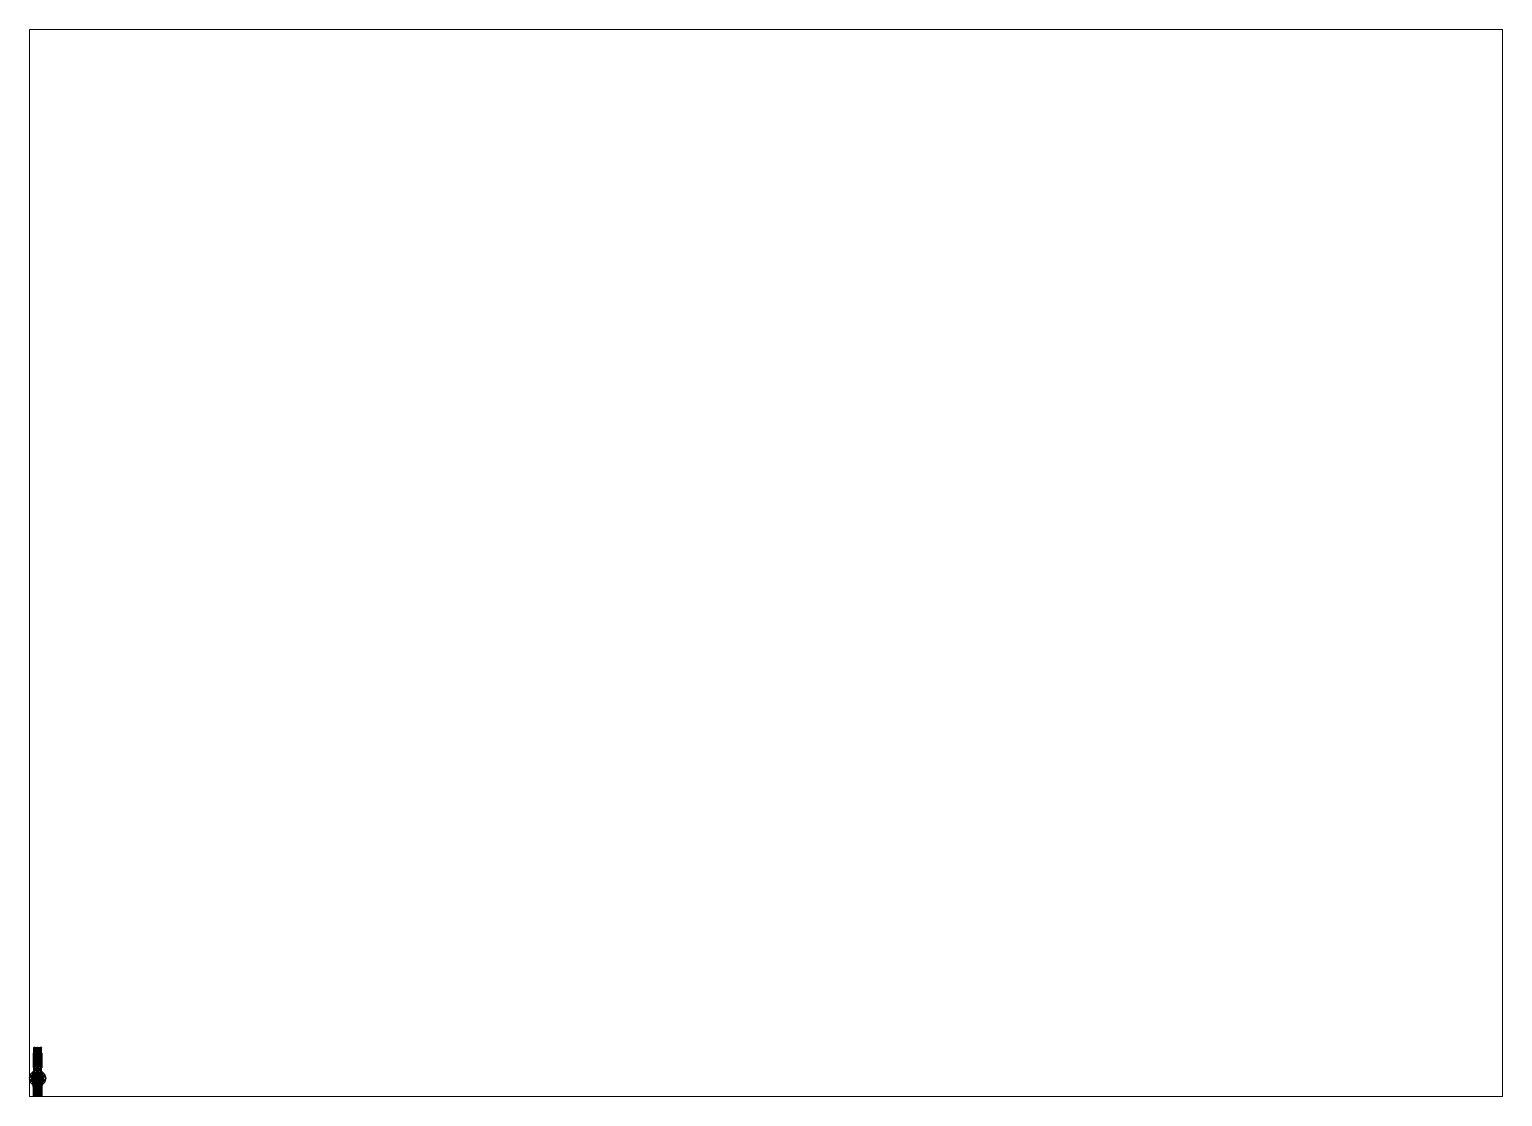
# Paper-space layout 'Layout1' of a CAD drawing. Header units: millimetres. Extents: x 28 to 251, y 20 to 181.
# The model-space entities are those that its viewports show. They can reach past a viewport. Long polylines and large blocks are cut down to what shows.
import ezdxf

# ---------------------------------------------------------------- set-up
doc = ezdxf.new("R2010")
doc.units = ezdxf.units.MM
for name, color, linetype in [('buffer', 1, 'Continuous'), ('gun', 1, 'Continuous'), ('railings', 6, 'Continuous'), ('sleeve', 5, 'Continuous'), ('supports', 5, 'Continuous'), ('turret', 2, 'Continuous'), ('wheels', 2, 'Continuous')]:
    doc.layers.add(name, color=color, linetype=linetype)

msp = doc.modelspace()

# ---------------------------------------------------------------- linework, layer by layer
for points in [[(-1.07, 8.78, 2.78), (-1.07, 8.78, 1.52), (-1.07, 8.34, 1.52), (-1.07, 8.34, 2.11)], [(1.07, 8.78, 2.78), (1.07, 8.78, 1.52), (-1.07, 8.78, 1.52), (-1.07, 8.78, 2.78)], [(-1.07, 8.34, 1.52), (-1.07, 8.78, 1.52), (1.07, 8.78, 1.52), (1.07, 8.34, 1.52)], [(-1.07, 8.78, 2.78), (-1.07, 8.34, 2.11), (-1.07, 6.94, 2.11), (-1.07, 6.94, 2.78)], [(1.07, 6.94, 2.78), (1.07, 8.78, 2.78), (-1.07, 8.78, 2.78), (-1.07, 6.94, 2.78)], [(-0.23, 4.51, 3.1), (-0.23, 8.78, 3.1), (-0.25, 8.78, 3.1), (-0.25, 4.51, 3.1)], [(-0.25, 8.78, 3.1), (-0.13, 8.78, 2.78), (-0.13, 4.51, 2.78), (-0.25, 4.51, 3.1)], [(-0.23, 8.78, 3.1), (-0.11, 8.78, 2.8), (-0.13, 8.78, 2.78), (-0.25, 8.78, 3.1)], [(-0.11, 4.51, 2.8), (-0.11, 8.78, 2.8), (-0.23, 8.78, 3.1), (-0.23, 4.51, 3.1)], [(0.13, 8.78, 2.78), (0.13, 4.51, 2.78), (-0.13, 4.51, 2.78), (-0.13, 8.78, 2.78)], [(0.11, 8.78, 2.8), (0.13, 8.78, 2.78), (-0.13, 8.78, 2.78), (-0.11, 8.78, 2.8)], [(-0.11, 8.78, 2.8), (-0.11, 4.51, 2.8), (0.11, 4.51, 2.8), (0.11, 8.78, 2.8)], [(0, 8.85, 0.82), (0, 8.78, 0.7), (0, 8.78, 1.23), (0, 8.85, 1.07)], [(0.1, 8.85, 0.82), (0.1, 8.78, 0.7), (0, 8.78, 0.7), (0, 8.85, 0.82)], [(0, 8.85, 1.07), (0, 8.78, 1.23), (0.1, 8.78, 1.23), (0.1, 8.85, 1.07)], [(0.1, 8.85, 1.07), (0.1, 8.85, 0.82), (0, 8.85, 0.82), (0, 8.85, 1.07)], [(0, 8.78, 0.7), (0, 8.38, 0.7), (0, 8.38, 1.23), (0, 8.78, 1.23)], [(0.1, 8.78, 0.7), (0.1, 8.38, 0.7), (0, 8.38, 0.7), (0, 8.78, 0.7)], [(0, 8.78, 1.23), (0, 8.38, 1.23), (0.1, 8.38, 1.23), (0.1, 8.78, 1.23)], [(0.1, 8.78, 1.23), (0.1, 8.78, 0.7), (0.1, 8.85, 0.82), (0.1, 8.85, 1.07)], [(0.1, 8.38, 1.23), (0.1, 8.38, 0.7), (0.1, 8.78, 0.7), (0.1, 8.78, 1.23)], [(0.11, 8.78, 2.8), (0.11, 4.51, 2.8), (0.23, 4.51, 3.1), (0.23, 8.78, 3.1)], [(0.25, 8.78, 3.1), (0.13, 8.78, 2.78), (0.11, 8.78, 2.8), (0.23, 8.78, 3.1)], [(0.25, 4.51, 3.1), (0.13, 4.51, 2.78), (0.13, 8.78, 2.78), (0.25, 8.78, 3.1)], [(0.23, 8.78, 3.1), (0.23, 4.51, 3.1), (0.25, 4.51, 3.1), (0.25, 8.78, 3.1)], [(1.07, 8.34, 1.52), (1.07, 8.78, 1.52), (1.07, 8.78, 2.78), (1.07, 8.34, 2.11)], [(1.07, 6.94, 2.11), (1.07, 8.34, 2.11), (1.07, 8.78, 2.78), (1.07, 6.94, 2.78)], [(-1.07, 8.35, 1.02), (-0.74, 8.35, 1.02), (-0.82, 8.35, 0.87), (-0.99, 8.35, 0.87)], [(-1.07, 8.35, 1.02), (-0.99, 8.35, 0.87), (-0.99, 7.85, 0.87), (-1.07, 7.85, 1.02)], [(-0.99, 8.35, 1.17), (-1.07, 8.35, 1.02), (-1.07, 7.85, 1.02), (-0.99, 7.85, 1.17)], [(-0.99, 8.35, 1.17), (-0.82, 8.35, 1.17), (-0.74, 8.35, 1.02), (-1.07, 8.35, 1.02)], [(-1.07, 8.34, 2.11), (-1.07, 8.34, 1.05), (-1.07, 5.56, 1.05), (-1.07, 5.56, 2.11)], [(1.07, 8.34, 1.52), (1.07, 8.34, 1.05), (-1.07, 8.34, 1.05), (-1.07, 8.34, 1.52)], [(-1.07, 5.56, 1.05), (-1.07, 8.34, 1.05), (1.07, 8.34, 1.05), (1.07, 5.56, 1.05)], [(1.07, 5.56, 2.11), (1.07, 6.94, 2.11), (-1.07, 6.94, 2.11), (-1.07, 5.56, 2.11)], [(-1.07, 6.94, 2.78), (-1.07, 6.94, 2.11), (1.07, 6.94, 2.11), (1.07, 6.94, 2.78)], [(-1.07, 6.57, 2.71), (-1.07, 6.57, 2.19), (-1.07, 3.27, 2.19), (-1.07, 3.27, 2.71)], [(-1.07, 3.27, 2.19), (-1.07, 6.57, 2.19), (-0.89, 6.57, 2.19), (-0.89, 3.27, 2.19)], [(-0.89, 3.27, 2.71), (-0.89, 6.57, 2.71), (-1.07, 6.57, 2.71), (-1.07, 3.27, 2.71)], [(-0.89, 6.57, 2.71), (-0.89, 6.57, 2.19), (-1.07, 6.57, 2.19), (-1.07, 6.57, 2.71)], [(-1.07, 5.56, 1.92), (-1.07, 5.56, 1.41), (-1.07, 3.46, 1.41), (-1.07, 3.27, 1.92)], [(1.07, 3.27, 1.92), (1.07, 5.56, 1.92), (-1.07, 5.56, 1.92), (-1.07, 3.27, 1.92)], [(-1.07, 3.46, 1.41), (-1.07, 5.56, 1.41), (1.07, 5.56, 1.41), (1.07, 3.46, 1.41)], [(-1.07, 5.56, 2.11), (-1.07, 5.56, 1.05), (1.07, 5.56, 1.05), (1.07, 5.56, 2.11)], [(-0.99, 8.35, 0.87), (-0.82, 8.35, 0.87), (-0.82, 7.85, 0.87), (-0.99, 7.85, 0.87)], [(-0.82, 8.35, 1.17), (-0.99, 8.35, 1.17), (-0.99, 7.85, 1.17), (-0.82, 7.85, 1.17)], [(-0.96, 7.43, 0.37), (-0.96, 7.51, 0.51), (-0.81, 7.51, 0.51), (-0.81, 7.43, 0.37)], [(-0.96, 7.43, 0.37), (-0.96, 7.27, 0.37), (-0.96, 7.19, 0.51), (-0.96, 7.51, 0.51)], [(-0.96, 7.51, 0.51), (-0.96, 7.43, 0.65), (-0.81, 7.43, 0.65), (-0.81, 7.51, 0.51)], [(-0.96, 7.51, 0.51), (-0.96, 7.19, 0.51), (-0.96, 7.27, 0.65), (-0.96, 7.43, 0.65)], [(-0.96, 7.27, 0.37), (-0.96, 7.43, 0.37), (-0.81, 7.43, 0.37), (-0.81, 7.27, 0.37)], [(-0.96, 7.43, 0.65), (-0.96, 7.27, 0.65), (-0.81, 7.27, 0.65), (-0.81, 7.43, 0.65)], [(-0.96, 7.19, 0.51), (-0.96, 7.27, 0.37), (-0.81, 7.27, 0.37), (-0.81, 7.19, 0.51)], [(-0.96, 7.27, 0.65), (-0.96, 7.19, 0.51), (-0.81, 7.19, 0.51), (-0.81, 7.27, 0.65)], [(-0.96, 6.27, 0.37), (-0.96, 6.35, 0.51), (-0.81, 6.35, 0.51), (-0.81, 6.27, 0.37)], [(-0.96, 6.27, 0.37), (-0.96, 6.11, 0.37), (-0.96, 6.03, 0.51), (-0.96, 6.35, 0.51)], [(-0.96, 6.35, 0.51), (-0.96, 6.27, 0.65), (-0.81, 6.27, 0.65), (-0.81, 6.35, 0.51)], [(-0.96, 6.35, 0.51), (-0.96, 6.03, 0.51), (-0.96, 6.11, 0.65), (-0.96, 6.27, 0.65)], [(-0.96, 6.11, 0.37), (-0.96, 6.27, 0.37), (-0.81, 6.27, 0.37), (-0.81, 6.11, 0.37)], [(-0.96, 6.27, 0.65), (-0.96, 6.11, 0.65), (-0.81, 6.11, 0.65), (-0.81, 6.27, 0.65)], [(-0.96, 6.03, 0.51), (-0.96, 6.11, 0.37), (-0.81, 6.11, 0.37), (-0.81, 6.03, 0.51)], [(-0.96, 6.11, 0.65), (-0.96, 6.03, 0.51), (-0.81, 6.03, 0.51), (-0.81, 6.11, 0.65)], [(-0.96, 5.18, 0.51), (-0.96, 5.1, 0.65), (-0.81, 5.1, 0.65), (-0.81, 5.18, 0.51)], [(-0.96, 5.18, 0.51), (-0.96, 4.86, 0.51), (-0.96, 4.94, 0.65), (-0.96, 5.1, 0.65)], [(-0.96, 5.1, 0.37), (-0.96, 5.18, 0.51), (-0.81, 5.18, 0.51), (-0.81, 5.1, 0.37)], [(-0.96, 5.1, 0.37), (-0.96, 4.94, 0.37), (-0.96, 4.86, 0.51), (-0.96, 5.18, 0.51)], [(-0.96, 5.1, 0.65), (-0.96, 4.94, 0.65), (-0.81, 4.94, 0.65), (-0.81, 5.1, 0.65)], [(-0.96, 4.94, 0.37), (-0.96, 5.1, 0.37), (-0.81, 5.1, 0.37), (-0.81, 4.94, 0.37)], [(-0.96, 4.94, 0.65), (-0.96, 4.86, 0.51), (-0.81, 4.86, 0.51), (-0.81, 4.94, 0.65)], [(-0.96, 4.86, 0.51), (-0.96, 4.94, 0.37), (-0.81, 4.94, 0.37), (-0.81, 4.86, 0.51)], [(-0.83, 7.81, 1.05), (-0.83, 7.81, 0.19), (-0.93, 7.81, 0.19), (-0.93, 7.81, 1.05)], [(-0.93, 7.81, 1.05), (-0.93, 7.81, 0.87), (-0.93, 7.71, 0.87), (-0.93, 7.71, 1.05)], [(-0.93, 7.81, 0.69), (-0.93, 7.81, 0.37), (-0.93, 7.71, 0.37), (-0.93, 7.71, 0.69)], [(-0.93, 7.81, 0.37), (-0.93, 7.81, 0.19), (-0.93, 6.89, 0.19), (-0.93, 6.89, 0.37)], [(-0.83, 6.89, 0.37), (-0.83, 7.81, 0.37), (-0.93, 7.81, 0.37), (-0.93, 6.89, 0.37)], [(-0.93, 6.89, 0.19), (-0.93, 7.81, 0.19), (-0.83, 7.81, 0.19), (-0.83, 6.89, 0.19)], [(-0.93, 7.81, 0.87), (-0.93, 7.81, 0.69), (-0.93, 6.89, 0.69), (-0.93, 6.89, 0.87)], [(-0.93, 6.89, 0.69), (-0.93, 7.81, 0.69), (-0.83, 7.81, 0.69), (-0.83, 6.89, 0.69)], [(-0.93, 7.71, 1.05), (-0.93, 7.71, 0.87), (-0.83, 7.71, 0.87), (-0.83, 7.71, 1.05)], [(-0.93, 7.71, 0.69), (-0.93, 7.71, 0.37), (-0.83, 7.71, 0.37), (-0.83, 7.71, 0.69)], [(-0.83, 6.99, 0.87), (-0.83, 7.71, 0.87), (-0.93, 7.71, 0.87), (-0.93, 6.99, 0.87)], [(-0.93, 6.99, 1.05), (-0.93, 6.99, 0.87), (-0.93, 6.89, 0.87), (-0.93, 6.89, 1.05)], [(-0.83, 6.99, 1.05), (-0.83, 6.99, 0.87), (-0.93, 6.99, 0.87), (-0.93, 6.99, 1.05)], [(-0.93, 6.99, 0.69), (-0.93, 6.99, 0.37), (-0.93, 6.89, 0.37), (-0.93, 6.89, 0.69)], [(-0.83, 6.99, 0.69), (-0.83, 6.99, 0.37), (-0.93, 6.99, 0.37), (-0.93, 6.99, 0.69)], [(-0.93, 6.89, 1.05), (-0.93, 6.89, 0.19), (-0.83, 6.89, 0.19), (-0.83, 6.89, 1.05)], [(-0.83, 6.65, 1.05), (-0.83, 6.65, 0.19), (-0.93, 6.65, 0.19), (-0.93, 6.65, 1.05)], [(-0.93, 6.65, 1.05), (-0.93, 6.65, 0.87), (-0.93, 6.55, 0.87), (-0.93, 6.55, 1.05)], [(-0.83, 5.73, 0.37), (-0.83, 6.65, 0.37), (-0.93, 6.65, 0.37), (-0.93, 5.73, 0.37)], [(-0.93, 5.73, 0.19), (-0.93, 6.65, 0.19), (-0.83, 6.65, 0.19), (-0.83, 5.73, 0.19)], [(-0.93, 6.65, 0.37), (-0.93, 6.65, 0.19), (-0.93, 5.73, 0.19), (-0.93, 5.73, 0.37)], [(-0.93, 6.65, 0.87), (-0.93, 6.65, 0.69), (-0.93, 5.73, 0.69), (-0.93, 5.73, 0.87)], [(-0.93, 5.73, 0.69), (-0.93, 6.65, 0.69), (-0.83, 6.65, 0.69), (-0.83, 5.73, 0.69)], [(-0.93, 6.65, 0.69), (-0.93, 6.65, 0.37), (-0.93, 6.55, 0.37), (-0.93, 6.55, 0.69)], [(-0.93, 6.55, 1.05), (-0.93, 6.55, 0.87), (-0.83, 6.55, 0.87), (-0.83, 6.55, 1.05)], [(-0.83, 5.83, 0.87), (-0.83, 6.55, 0.87), (-0.93, 6.55, 0.87), (-0.93, 5.83, 0.87)], [(-0.93, 6.55, 0.69), (-0.93, 6.55, 0.37), (-0.83, 6.55, 0.37), (-0.83, 6.55, 0.69)], [(-0.93, 5.83, 1.05), (-0.93, 5.83, 0.87), (-0.93, 5.73, 0.87), (-0.93, 5.73, 1.05)], [(-0.83, 5.83, 1.05), (-0.83, 5.83, 0.87), (-0.93, 5.83, 0.87), (-0.93, 5.83, 1.05)], [(-0.93, 5.83, 0.69), (-0.93, 5.83, 0.37), (-0.93, 5.73, 0.37), (-0.93, 5.73, 0.69)], [(-0.83, 5.83, 0.69), (-0.83, 5.83, 0.37), (-0.93, 5.83, 0.37), (-0.93, 5.83, 0.69)], [(-0.93, 5.73, 1.05), (-0.93, 5.73, 0.19), (-0.83, 5.73, 0.19), (-0.83, 5.73, 1.05)], [(-0.83, 5.48, 0.95), (-0.83, 5.48, 0.19), (-0.93, 5.48, 0.19), (-0.93, 5.48, 1.05)], [(-0.93, 5.48, 0.37), (-0.93, 5.48, 0.19), (-0.93, 4.56, 0.19), (-0.93, 4.56, 0.37)], [(-0.93, 4.56, 0.19), (-0.93, 5.48, 0.19), (-0.83, 5.48, 0.19), (-0.83, 4.56, 0.19)], [(-0.93, 5.48, 0.69), (-0.93, 5.48, 0.37), (-0.93, 5.38, 0.37), (-0.93, 5.38, 0.69)], [(-0.83, 4.56, 0.37), (-0.83, 5.48, 0.37), (-0.93, 5.48, 0.37), (-0.93, 4.56, 0.37)], [(-0.69, 5.38, 1.05), (-0.69, 5.48, 1.05), (-0.93, 5.48, 1.05), (-0.93, 5.38, 1.05)], [(-0.69, 5.48, 1.05), (-0.69, 5.48, 0.95), (-0.83, 5.48, 0.95), (-0.93, 5.48, 1.05)], [(-0.93, 5.48, 0.87), (-0.93, 5.48, 0.69), (-0.93, 4.56, 0.69), (-0.93, 4.56, 0.87)], [(-0.93, 4.56, 0.69), (-0.93, 5.48, 0.69), (-0.83, 5.48, 0.69), (-0.83, 4.56, 0.69)], [(-0.93, 5.48, 1.05), (-0.93, 5.48, 0.87), (-0.93, 5.38, 0.87), (-0.93, 5.38, 1.05)], [(-0.93, 5.38, 0.69), (-0.93, 5.38, 0.37), (-0.83, 5.38, 0.37), (-0.83, 5.38, 0.69)], [(-0.93, 5.38, 1.05), (-0.83, 5.38, 0.95), (-0.69, 5.38, 0.95), (-0.69, 5.38, 1.05)], [(-0.93, 5.38, 1.05), (-0.93, 5.38, 0.87), (-0.83, 5.38, 0.87), (-0.83, 5.38, 0.95)], [(-0.83, 4.66, 0.87), (-0.83, 5.38, 0.87), (-0.93, 5.38, 0.87), (-0.93, 4.66, 0.87)], [(-0.93, 4.66, 0.69), (-0.93, 4.66, 0.37), (-0.93, 4.56, 0.37), (-0.93, 4.56, 0.69)], [(-0.83, 4.66, 0.69), (-0.83, 4.66, 0.37), (-0.93, 4.66, 0.37), (-0.93, 4.66, 0.69)], [(-0.69, 4.66, 1.05), (-0.69, 4.66, 0.95), (-0.83, 4.66, 0.95), (-0.93, 4.66, 1.05)], [(-0.83, 4.66, 0.95), (-0.83, 4.66, 0.87), (-0.93, 4.66, 0.87), (-0.93, 4.66, 1.05)], [(-0.69, 4.56, 1.05), (-0.69, 4.66, 1.05), (-0.93, 4.66, 1.05), (-0.93, 4.56, 1.05)], [(-0.93, 4.66, 1.05), (-0.93, 4.66, 0.87), (-0.93, 4.56, 0.87), (-0.93, 4.56, 1.05)], [(-0.93, 4.56, 1.05), (-0.93, 4.56, 0.19), (-0.83, 4.56, 0.19), (-0.83, 4.56, 0.95)], [(-0.93, 4.56, 1.05), (-0.83, 4.56, 0.95), (-0.69, 4.56, 0.95), (-0.69, 4.56, 1.05)], [(-0.93, 4.32, 0.37), (-0.93, 4.32, 0.19), (-0.93, 3.4, 0.19), (-0.93, 3.4, 0.37)], [(-0.83, 4.32, 0.95), (-0.83, 4.32, 0.19), (-0.93, 4.32, 0.19), (-0.93, 4.32, 1.05)], [(-0.93, 3.4, 0.19), (-0.93, 4.32, 0.19), (-0.83, 4.32, 0.19), (-0.83, 3.4, 0.19)], [(-0.93, 4.32, 0.69), (-0.93, 4.32, 0.37), (-0.93, 4.22, 0.37), (-0.93, 4.22, 0.69)], [(-0.83, 3.4, 0.37), (-0.83, 4.32, 0.37), (-0.93, 4.32, 0.37), (-0.93, 3.4, 0.37)], [(-0.93, 4.32, 1.05), (-0.93, 4.32, 0.87), (-0.93, 4.22, 0.87), (-0.93, 4.22, 1.05)], [(-0.93, 3.4, 0.69), (-0.93, 4.32, 0.69), (-0.83, 4.32, 0.69), (-0.83, 3.4, 0.69)], [(-0.93, 4.32, 0.87), (-0.93, 4.32, 0.69), (-0.93, 3.4, 0.69), (-0.93, 3.4, 0.87)], [(-0.69, 4.32, 1.05), (-0.69, 4.32, 0.95), (-0.83, 4.32, 0.95), (-0.93, 4.32, 1.05)], [(-0.69, 4.22, 1.05), (-0.69, 4.32, 1.05), (-0.93, 4.32, 1.05), (-0.93, 4.22, 1.05)], [(-0.89, 3.27, 2.19), (-0.89, 6.57, 2.19), (-0.89, 6.57, 2.71), (-0.89, 3.27, 2.71)], [(-0.83, 7.71, 0.87), (-0.83, 7.81, 0.87), (-0.83, 7.81, 1.05), (-0.83, 7.71, 1.05)], [(-0.83, 7.71, 0.37), (-0.83, 7.81, 0.37), (-0.83, 7.81, 0.69), (-0.83, 7.71, 0.69)], [(-0.83, 6.89, 0.19), (-0.83, 7.81, 0.19), (-0.83, 7.81, 0.37), (-0.83, 6.89, 0.37)], [(-0.83, 6.89, 0.69), (-0.83, 7.81, 0.69), (-0.83, 7.81, 0.87), (-0.83, 6.89, 0.87)], [(-0.83, 6.89, 0.87), (-0.83, 6.99, 0.87), (-0.83, 6.99, 1.05), (-0.83, 6.89, 1.05)], [(-0.83, 6.89, 0.37), (-0.83, 6.99, 0.37), (-0.83, 6.99, 0.69), (-0.83, 6.89, 0.69)], [(-0.83, 6.55, 0.87), (-0.83, 6.65, 0.87), (-0.83, 6.65, 1.05), (-0.83, 6.55, 1.05)], [(-0.83, 5.73, 0.19), (-0.83, 6.65, 0.19), (-0.83, 6.65, 0.37), (-0.83, 5.73, 0.37)], [(-0.83, 5.73, 0.69), (-0.83, 6.65, 0.69), (-0.83, 6.65, 0.87), (-0.83, 5.73, 0.87)], [(-0.83, 6.55, 0.37), (-0.83, 6.65, 0.37), (-0.83, 6.65, 0.69), (-0.83, 6.55, 0.69)], [(-0.83, 5.73, 0.87), (-0.83, 5.83, 0.87), (-0.83, 5.83, 1.05), (-0.83, 5.73, 1.05)], [(-0.83, 5.73, 0.37), (-0.83, 5.83, 0.37), (-0.83, 5.83, 0.69), (-0.83, 5.73, 0.69)], [(-0.83, 4.56, 0.19), (-0.83, 5.48, 0.19), (-0.83, 5.48, 0.37), (-0.83, 4.56, 0.37)], [(-0.83, 5.38, 0.37), (-0.83, 5.48, 0.37), (-0.83, 5.48, 0.69), (-0.83, 5.38, 0.69)], [(-0.83, 5.38, 0.95), (-0.83, 5.48, 0.95), (-0.69, 5.48, 0.95), (-0.69, 5.38, 0.95)], [(-0.83, 5.38, 0.87), (-0.83, 5.48, 0.87), (-0.83, 5.48, 0.95), (-0.83, 5.38, 0.95)], [(-0.83, 4.56, 0.69), (-0.83, 5.48, 0.69), (-0.83, 5.48, 0.87), (-0.83, 4.56, 0.87)], [(-0.83, 4.56, 0.37), (-0.83, 4.66, 0.37), (-0.83, 4.66, 0.69), (-0.83, 4.56, 0.69)], [(-0.83, 4.56, 0.95), (-0.83, 4.66, 0.95), (-0.69, 4.66, 0.95), (-0.69, 4.56, 0.95)], [(-0.83, 4.56, 0.87), (-0.83, 4.66, 0.87), (-0.83, 4.66, 0.95), (-0.83, 4.56, 0.95)], [(-0.83, 3.4, 0.19), (-0.83, 4.32, 0.19), (-0.83, 4.32, 0.37), (-0.83, 3.4, 0.37)], [(-0.83, 4.22, 0.37), (-0.83, 4.32, 0.37), (-0.83, 4.32, 0.69), (-0.83, 4.22, 0.69)], [(-0.83, 3.4, 0.69), (-0.83, 4.32, 0.69), (-0.83, 4.32, 0.87), (-0.83, 3.4, 0.87)], [(-0.83, 4.22, 0.87), (-0.83, 4.32, 0.87), (-0.83, 4.32, 0.95), (-0.83, 4.22, 0.95)], [(-0.83, 4.22, 0.95), (-0.83, 4.32, 0.95), (-0.69, 4.32, 0.95), (-0.69, 4.22, 0.95)], [(-0.82, 8.35, 0.87), (-0.74, 8.35, 1.02), (-0.74, 7.85, 1.02), (-0.82, 7.85, 0.87)], [(-0.74, 8.35, 1.02), (-0.82, 8.35, 1.17), (-0.82, 7.85, 1.17), (-0.74, 7.85, 1.02)], [(-0.69, 8, 1.05), (-0.69, 8, 0.24), (-0.69, 3.33, 0.24), (-0.69, 3.33, 1.05)], [(-0.69, 3.33, 0.24), (-0.69, 8, 0.24), (0.69, 8, 0.24), (0.69, 3.33, 0.24)], [(-0.69, 8, 0.24), (-0.69, 8, 1.05), (0.69, 8, 1.05), (0.69, 8, 0.24)], [(-0.69, 5.56, 1.05), (-0.69, 3.33, 1.05), (0.69, 3.33, 1.05), (0.69, 5.56, 1.05)], [(-0.13, 4.51, 2.78), (-0.19, 3.7, 2.94), (-0.25, 3.7, 3.1), (-0.25, 4.51, 3.1)], [(-0.25, 4.51, 3.1), (-0.25, 3.7, 3.1), (-0.23, 3.7, 3.1), (-0.23, 4.51, 3.1)], [(-0.23, 3.7, 3.1), (-0.17, 3.7, 2.96), (-0.11, 4.51, 2.8), (-0.23, 4.51, 3.1)], [(-0.11, 4.51, 2.8), (-0.17, 3.7, 2.96), (-0.19, 3.7, 2.94), (-0.13, 4.51, 2.78)], [(-0.1, 8.38, 0.7), (-0.1, 8.31, 0.85), (-0.1, 8.31, 1.05), (-0.1, 8.38, 1.23)], [(0, 8.38, 1.23), (0, 8.38, 0.7), (-0.1, 8.38, 0.7), (-0.1, 8.38, 1.23)], [(0.1, 8.38, 0.7), (0.1, 8.31, 0.85), (-0.1, 8.31, 0.85), (-0.1, 8.38, 0.7)], [(-0.1, 8.38, 1.23), (-0.1, 8.31, 1.05), (0.1, 8.31, 1.05), (0.1, 8.38, 1.23)], [(-0.1, 8.31, 1.05), (-0.1, 8.31, 0.85), (0.1, 8.31, 0.85), (0.1, 8.31, 1.05)], [(-0.05, 8.31, 0.85), (-0.05, 8, 0.85), (-0.05, 8, 1.05), (-0.05, 8.31, 1.05)], [(0.05, 8.31, 0.85), (0.05, 8, 0.85), (-0.05, 8, 0.85), (-0.05, 8.31, 0.85)], [(-0.05, 8.31, 1.05), (-0.05, 8, 1.05), (0.05, 8, 1.05), (0.05, 8.31, 1.05)], [(-0.05, 6.94, 2.78), (-0.05, 6.94, 2.65), (-0.05, 5.19, 2.65), (-0.05, 5.19, 2.78)], [(-0.05, 5.19, 2.65), (-0.05, 6.94, 2.65), (0.05, 6.94, 2.65), (0.05, 5.19, 2.65)], [(-0.05, 5.19, 2.78), (-0.05, 5.19, 2.65), (0.05, 5.19, 2.65), (0.05, 5.19, 2.78)], [(0.05, 8, 1.05), (0.05, 8, 0.85), (0.05, 8.31, 0.85), (0.05, 8.31, 1.05)], [(0.05, 5.19, 2.65), (0.05, 6.94, 2.65), (0.05, 6.94, 2.78), (0.05, 5.19, 2.78)], [(0.1, 8.31, 1.05), (0.1, 8.31, 0.85), (0.1, 8.38, 0.7), (0.1, 8.38, 1.23)], [(0.11, 4.51, 2.8), (0.17, 3.7, 2.96), (0.23, 3.7, 3.1), (0.23, 4.51, 3.1)], [(0.13, 4.51, 2.78), (0.19, 3.7, 2.94), (0.17, 3.7, 2.96), (0.11, 4.51, 2.8)], [(0.25, 3.7, 3.1), (0.19, 3.7, 2.94), (0.13, 4.51, 2.78), (0.25, 4.51, 3.1)], [(0.23, 4.51, 3.1), (0.23, 3.7, 3.1), (0.25, 3.7, 3.1), (0.25, 4.51, 3.1)], [(0.69, 3.33, 0.24), (0.69, 8, 0.24), (0.69, 8, 1.05), (0.69, 3.33, 1.05)], [(0.93, 5.38, 1.05), (0.93, 5.48, 1.05), (0.69, 5.48, 1.05), (0.69, 5.38, 1.05)], [(0.93, 5.48, 1.05), (0.83, 5.48, 0.95), (0.69, 5.48, 0.95), (0.69, 5.48, 1.05)], [(0.69, 5.38, 0.95), (0.69, 5.48, 0.95), (0.83, 5.48, 0.95), (0.83, 5.38, 0.95)], [(0.69, 5.38, 1.05), (0.69, 5.38, 0.95), (0.83, 5.38, 0.95), (0.93, 5.38, 1.05)], [(0.93, 4.56, 1.05), (0.93, 4.66, 1.05), (0.69, 4.66, 1.05), (0.69, 4.56, 1.05)], [(0.93, 4.66, 1.05), (0.83, 4.66, 0.95), (0.69, 4.66, 0.95), (0.69, 4.66, 1.05)], [(0.69, 4.56, 0.95), (0.69, 4.66, 0.95), (0.83, 4.66, 0.95), (0.83, 4.56, 0.95)], [(0.69, 4.56, 1.05), (0.69, 4.56, 0.95), (0.83, 4.56, 0.95), (0.93, 4.56, 1.05)], [(0.69, 4.22, 0.95), (0.69, 4.32, 0.95), (0.83, 4.32, 0.95), (0.83, 4.22, 0.95)], [(0.93, 4.32, 1.05), (0.83, 4.32, 0.95), (0.69, 4.32, 0.95), (0.69, 4.32, 1.05)], [(0.93, 4.22, 1.05), (0.93, 4.32, 1.05), (0.69, 4.32, 1.05), (0.69, 4.22, 1.05)], [(1, 8.35, 0.87), (0.83, 8.35, 0.87), (0.74, 8.35, 1.02), (1.07, 8.35, 1.02)], [(0.74, 8.35, 1.02), (0.83, 8.35, 0.87), (0.83, 7.85, 0.87), (0.74, 7.85, 1.02)], [(1.07, 8.35, 1.02), (0.74, 8.35, 1.02), (0.83, 8.35, 1.17), (1, 8.35, 1.17)], [(0.83, 8.35, 1.17), (0.74, 8.35, 1.02), (0.74, 7.85, 1.02), (0.83, 7.85, 1.17)], [(0.96, 7.51, 0.51), (0.96, 7.43, 0.37), (0.81, 7.43, 0.37), (0.81, 7.51, 0.51)], [(0.96, 7.43, 0.65), (0.96, 7.51, 0.51), (0.81, 7.51, 0.51), (0.81, 7.43, 0.65)], [(0.96, 7.43, 0.37), (0.96, 7.27, 0.37), (0.81, 7.27, 0.37), (0.81, 7.43, 0.37)], [(0.96, 7.27, 0.65), (0.96, 7.43, 0.65), (0.81, 7.43, 0.65), (0.81, 7.27, 0.65)], [(0.96, 7.27, 0.37), (0.96, 7.19, 0.51), (0.81, 7.19, 0.51), (0.81, 7.27, 0.37)], [(0.96, 7.19, 0.51), (0.96, 7.27, 0.65), (0.81, 7.27, 0.65), (0.81, 7.19, 0.51)], [(0.96, 6.35, 0.51), (0.96, 6.27, 0.37), (0.81, 6.27, 0.37), (0.81, 6.35, 0.51)], [(0.96, 6.27, 0.65), (0.96, 6.35, 0.51), (0.81, 6.35, 0.51), (0.81, 6.27, 0.65)], [(0.96, 6.27, 0.37), (0.96, 6.11, 0.37), (0.81, 6.11, 0.37), (0.81, 6.27, 0.37)], [(0.96, 6.11, 0.65), (0.96, 6.27, 0.65), (0.81, 6.27, 0.65), (0.81, 6.11, 0.65)], [(0.96, 6.11, 0.37), (0.96, 6.03, 0.51), (0.81, 6.03, 0.51), (0.81, 6.11, 0.37)], [(0.96, 6.03, 0.51), (0.96, 6.11, 0.65), (0.81, 6.11, 0.65), (0.81, 6.03, 0.51)], [(0.96, 5.1, 0.65), (0.96, 5.18, 0.51), (0.81, 5.18, 0.51), (0.81, 5.1, 0.65)], [(0.96, 5.18, 0.51), (0.96, 5.1, 0.37), (0.81, 5.1, 0.37), (0.81, 5.18, 0.51)], [(0.96, 4.94, 0.65), (0.96, 5.1, 0.65), (0.81, 5.1, 0.65), (0.81, 4.94, 0.65)], [(0.96, 5.1, 0.37), (0.96, 4.94, 0.37), (0.81, 4.94, 0.37), (0.81, 5.1, 0.37)], [(0.96, 4.86, 0.51), (0.96, 4.94, 0.65), (0.81, 4.94, 0.65), (0.81, 4.86, 0.51)], [(0.96, 4.94, 0.37), (0.96, 4.86, 0.51), (0.81, 4.86, 0.51), (0.81, 4.94, 0.37)], [(0.83, 8.35, 0.87), (1, 8.35, 0.87), (1, 7.85, 0.87), (0.83, 7.85, 0.87)], [(1, 8.35, 1.17), (0.83, 8.35, 1.17), (0.83, 7.85, 1.17), (1, 7.85, 1.17)], [(0.93, 7.81, 1.05), (0.93, 7.81, 0.19), (0.83, 7.81, 0.19), (0.83, 7.81, 1.05)], [(0.83, 7.81, 0.87), (0.83, 7.71, 0.87), (0.83, 7.71, 1.05), (0.83, 7.81, 1.05)], [(0.83, 7.81, 0.37), (0.83, 7.71, 0.37), (0.83, 7.71, 0.69), (0.83, 7.81, 0.69)], [(0.93, 7.81, 0.19), (0.93, 6.89, 0.19), (0.83, 6.89, 0.19), (0.83, 7.81, 0.19)], [(0.83, 7.81, 0.19), (0.83, 6.89, 0.19), (0.83, 6.89, 0.37), (0.83, 7.81, 0.37)], [(0.83, 7.81, 0.37), (0.83, 6.89, 0.37), (0.93, 6.89, 0.37), (0.93, 7.81, 0.37)], [(0.93, 7.81, 0.69), (0.93, 6.89, 0.69), (0.83, 6.89, 0.69), (0.83, 7.81, 0.69)], [(0.83, 7.81, 0.69), (0.83, 6.89, 0.69), (0.83, 6.89, 0.87), (0.83, 7.81, 0.87)], [(0.83, 7.71, 1.05), (0.83, 7.71, 0.87), (0.93, 7.71, 0.87), (0.93, 7.71, 1.05)], [(0.83, 7.71, 0.69), (0.83, 7.71, 0.37), (0.93, 7.71, 0.37), (0.93, 7.71, 0.69)], [(0.83, 7.71, 0.87), (0.83, 6.99, 0.87), (0.93, 6.99, 0.87), (0.93, 7.71, 0.87)], [(0.83, 6.99, 0.87), (0.83, 6.89, 0.87), (0.83, 6.89, 1.05), (0.83, 6.99, 1.05)], [(0.93, 6.99, 1.05), (0.93, 6.99, 0.87), (0.83, 6.99, 0.87), (0.83, 6.99, 1.05)], [(0.83, 6.99, 0.37), (0.83, 6.89, 0.37), (0.83, 6.89, 0.69), (0.83, 6.99, 0.69)], [(0.93, 6.99, 0.69), (0.93, 6.99, 0.37), (0.83, 6.99, 0.37), (0.83, 6.99, 0.69)], [(0.83, 6.89, 1.05), (0.83, 6.89, 0.19), (0.93, 6.89, 0.19), (0.93, 6.89, 1.05)], [(0.93, 6.65, 1.05), (0.93, 6.65, 0.19), (0.83, 6.65, 0.19), (0.83, 6.65, 1.05)], [(0.83, 6.65, 0.87), (0.83, 6.55, 0.87), (0.83, 6.55, 1.05), (0.83, 6.65, 1.05)], [(0.83, 6.65, 0.37), (0.83, 6.55, 0.37), (0.83, 6.55, 0.69), (0.83, 6.65, 0.69)], [(0.93, 6.65, 0.19), (0.93, 5.73, 0.19), (0.83, 5.73, 0.19), (0.83, 6.65, 0.19)], [(0.83, 6.65, 0.19), (0.83, 5.73, 0.19), (0.83, 5.73, 0.37), (0.83, 6.65, 0.37)], [(0.83, 6.65, 0.37), (0.83, 5.73, 0.37), (0.93, 5.73, 0.37), (0.93, 6.65, 0.37)], [(0.83, 6.65, 0.69), (0.83, 5.73, 0.69), (0.83, 5.73, 0.87), (0.83, 6.65, 0.87)], [(0.93, 6.65, 0.69), (0.93, 5.73, 0.69), (0.83, 5.73, 0.69), (0.83, 6.65, 0.69)], [(0.83, 6.55, 1.05), (0.83, 6.55, 0.87), (0.93, 6.55, 0.87), (0.93, 6.55, 1.05)], [(0.83, 6.55, 0.69), (0.83, 6.55, 0.37), (0.93, 6.55, 0.37), (0.93, 6.55, 0.69)], [(0.83, 6.55, 0.87), (0.83, 5.83, 0.87), (0.93, 5.83, 0.87), (0.93, 6.55, 0.87)], [(0.93, 5.83, 1.05), (0.93, 5.83, 0.87), (0.83, 5.83, 0.87), (0.83, 5.83, 1.05)], [(0.83, 5.83, 0.87), (0.83, 5.73, 0.87), (0.83, 5.73, 1.05), (0.83, 5.83, 1.05)], [(0.83, 5.83, 0.37), (0.83, 5.73, 0.37), (0.83, 5.73, 0.69), (0.83, 5.83, 0.69)], [(0.93, 5.83, 0.69), (0.93, 5.83, 0.37), (0.83, 5.83, 0.37), (0.83, 5.83, 0.69)], [(0.83, 5.73, 1.05), (0.83, 5.73, 0.19), (0.93, 5.73, 0.19), (0.93, 5.73, 1.05)], [(0.93, 5.48, 1.05), (0.93, 5.48, 0.19), (0.83, 5.48, 0.19), (0.83, 5.48, 0.95)], [(0.83, 5.48, 0.19), (0.83, 4.56, 0.19), (0.83, 4.56, 0.37), (0.83, 5.48, 0.37)], [(0.93, 5.48, 0.19), (0.93, 4.56, 0.19), (0.83, 4.56, 0.19), (0.83, 5.48, 0.19)], [(0.83, 5.48, 0.37), (0.83, 5.38, 0.37), (0.83, 5.38, 0.69), (0.83, 5.48, 0.69)], [(0.83, 5.48, 0.37), (0.83, 4.56, 0.37), (0.93, 4.56, 0.37), (0.93, 5.48, 0.37)], [(0.83, 5.48, 0.87), (0.83, 5.38, 0.87), (0.83, 5.38, 0.95), (0.83, 5.48, 0.95)], [(0.93, 5.48, 0.69), (0.93, 4.56, 0.69), (0.83, 4.56, 0.69), (0.83, 5.48, 0.69)], [(0.83, 5.48, 0.69), (0.83, 4.56, 0.69), (0.83, 4.56, 0.87), (0.83, 5.48, 0.87)], [(0.83, 5.38, 0.69), (0.83, 5.38, 0.37), (0.93, 5.38, 0.37), (0.93, 5.38, 0.69)], [(0.83, 5.38, 0.95), (0.83, 5.38, 0.87), (0.93, 5.38, 0.87), (0.93, 5.38, 1.05)], [(0.83, 5.38, 0.87), (0.83, 4.66, 0.87), (0.93, 4.66, 0.87), (0.93, 5.38, 0.87)], [(0.83, 4.66, 0.37), (0.83, 4.56, 0.37), (0.83, 4.56, 0.69), (0.83, 4.66, 0.69)], [(0.93, 4.66, 0.69), (0.93, 4.66, 0.37), (0.83, 4.66, 0.37), (0.83, 4.66, 0.69)], [(0.83, 4.66, 0.87), (0.83, 4.56, 0.87), (0.83, 4.56, 0.95), (0.83, 4.66, 0.95)], [(0.93, 4.66, 1.05), (0.93, 4.66, 0.87), (0.83, 4.66, 0.87), (0.83, 4.66, 0.95)], [(0.83, 4.56, 0.95), (0.83, 4.56, 0.19), (0.93, 4.56, 0.19), (0.93, 4.56, 1.05)], [(0.83, 4.32, 0.19), (0.83, 3.4, 0.19), (0.83, 3.4, 0.37), (0.83, 4.32, 0.37)], [(0.93, 4.32, 1.05), (0.93, 4.32, 0.19), (0.83, 4.32, 0.19), (0.83, 4.32, 0.95)], [(0.93, 4.32, 0.19), (0.93, 3.4, 0.19), (0.83, 3.4, 0.19), (0.83, 4.32, 0.19)], [(0.83, 4.32, 0.37), (0.83, 4.22, 0.37), (0.83, 4.22, 0.69), (0.83, 4.32, 0.69)], [(0.83, 4.32, 0.37), (0.83, 3.4, 0.37), (0.93, 3.4, 0.37), (0.93, 4.32, 0.37)], [(0.83, 4.32, 0.69), (0.83, 3.4, 0.69), (0.83, 3.4, 0.87), (0.83, 4.32, 0.87)], [(0.93, 4.32, 0.69), (0.93, 3.4, 0.69), (0.83, 3.4, 0.69), (0.83, 4.32, 0.69)], [(0.83, 4.32, 0.87), (0.83, 4.22, 0.87), (0.83, 4.22, 0.95), (0.83, 4.32, 0.95)], [(0.89, 6.57, 2.71), (0.89, 6.57, 2.19), (0.89, 3.27, 2.19), (0.89, 3.27, 2.71)], [(1.07, 3.27, 2.71), (1.07, 6.57, 2.71), (0.89, 6.57, 2.71), (0.89, 3.27, 2.71)], [(1.07, 6.57, 2.71), (1.07, 6.57, 2.19), (0.89, 6.57, 2.19), (0.89, 6.57, 2.71)], [(0.89, 3.27, 2.19), (0.89, 6.57, 2.19), (1.07, 6.57, 2.19), (1.07, 3.27, 2.19)], [(0.93, 7.71, 1.05), (0.93, 7.71, 0.87), (0.93, 7.81, 0.87), (0.93, 7.81, 1.05)], [(0.93, 7.71, 0.69), (0.93, 7.71, 0.37), (0.93, 7.81, 0.37), (0.93, 7.81, 0.69)], [(0.93, 6.89, 0.37), (0.93, 6.89, 0.19), (0.93, 7.81, 0.19), (0.93, 7.81, 0.37)], [(0.93, 6.89, 0.87), (0.93, 6.89, 0.69), (0.93, 7.81, 0.69), (0.93, 7.81, 0.87)], [(0.93, 6.89, 1.05), (0.93, 6.89, 0.87), (0.93, 6.99, 0.87), (0.93, 6.99, 1.05)], [(0.93, 6.89, 0.69), (0.93, 6.89, 0.37), (0.93, 6.99, 0.37), (0.93, 6.99, 0.69)], [(0.93, 6.55, 1.05), (0.93, 6.55, 0.87), (0.93, 6.65, 0.87), (0.93, 6.65, 1.05)], [(0.93, 6.55, 0.69), (0.93, 6.55, 0.37), (0.93, 6.65, 0.37), (0.93, 6.65, 0.69)], [(0.93, 5.73, 0.37), (0.93, 5.73, 0.19), (0.93, 6.65, 0.19), (0.93, 6.65, 0.37)], [(0.93, 5.73, 0.87), (0.93, 5.73, 0.69), (0.93, 6.65, 0.69), (0.93, 6.65, 0.87)], [(0.93, 5.73, 1.05), (0.93, 5.73, 0.87), (0.93, 5.83, 0.87), (0.93, 5.83, 1.05)], [(0.93, 5.73, 0.69), (0.93, 5.73, 0.37), (0.93, 5.83, 0.37), (0.93, 5.83, 0.69)], [(0.93, 4.56, 0.37), (0.93, 4.56, 0.19), (0.93, 5.48, 0.19), (0.93, 5.48, 0.37)], [(0.93, 5.38, 0.69), (0.93, 5.38, 0.37), (0.93, 5.48, 0.37), (0.93, 5.48, 0.69)], [(0.93, 4.56, 0.87), (0.93, 4.56, 0.69), (0.93, 5.48, 0.69), (0.93, 5.48, 0.87)], [(0.93, 5.38, 1.05), (0.93, 5.38, 0.87), (0.93, 5.48, 0.87), (0.93, 5.48, 1.05)], [(0.93, 4.56, 0.69), (0.93, 4.56, 0.37), (0.93, 4.66, 0.37), (0.93, 4.66, 0.69)], [(0.93, 4.56, 1.05), (0.93, 4.56, 0.87), (0.93, 4.66, 0.87), (0.93, 4.66, 1.05)], [(0.93, 3.4, 0.37), (0.93, 3.4, 0.19), (0.93, 4.32, 0.19), (0.93, 4.32, 0.37)], [(0.93, 4.22, 0.69), (0.93, 4.22, 0.37), (0.93, 4.32, 0.37), (0.93, 4.32, 0.69)], [(0.93, 4.22, 1.05), (0.93, 4.22, 0.87), (0.93, 4.32, 0.87), (0.93, 4.32, 1.05)], [(0.93, 3.4, 0.87), (0.93, 3.4, 0.69), (0.93, 4.32, 0.69), (0.93, 4.32, 0.87)], [(0.96, 7.27, 0.37), (0.96, 7.43, 0.37), (0.96, 7.51, 0.51), (0.96, 7.19, 0.51)], [(0.96, 7.19, 0.51), (0.96, 7.51, 0.51), (0.96, 7.43, 0.65), (0.96, 7.27, 0.65)], [(0.96, 6.11, 0.37), (0.96, 6.27, 0.37), (0.96, 6.35, 0.51), (0.96, 6.03, 0.51)], [(0.96, 6.03, 0.51), (0.96, 6.35, 0.51), (0.96, 6.27, 0.65), (0.96, 6.11, 0.65)], [(0.96, 4.86, 0.51), (0.96, 5.18, 0.51), (0.96, 5.1, 0.65), (0.96, 4.94, 0.65)], [(0.96, 4.94, 0.37), (0.96, 5.1, 0.37), (0.96, 5.18, 0.51), (0.96, 4.86, 0.51)], [(1, 8.35, 0.87), (1.07, 8.35, 1.02), (1.07, 7.85, 1.02), (1, 7.85, 0.87)], [(1.07, 8.35, 1.02), (1, 8.35, 1.17), (1, 7.85, 1.17), (1.07, 7.85, 1.02)], [(1.07, 5.56, 1.05), (1.07, 8.34, 1.05), (1.07, 8.34, 2.11), (1.07, 5.56, 2.11)], [(1.07, 3.27, 2.19), (1.07, 6.57, 2.19), (1.07, 6.57, 2.71), (1.07, 3.27, 2.71)], [(1.07, 3.46, 1.41), (1.07, 5.56, 1.41), (1.07, 5.56, 1.92), (1.07, 3.27, 1.92)], [(-1.07, 3.49, 1.82), (-1.07, 3.49, 1.63), (-1.2, 3.44, 1.63), (-1.2, 3.44, 1.82)], [(-1.07, 3.49, 1.63), (-1.07, 3.21, 1.63), (-1.2, 3.26, 1.63), (-1.2, 3.44, 1.63)], [(-1.2, 3.44, 1.82), (-1.2, 3.26, 1.82), (-1.07, 3.21, 1.82), (-1.07, 3.49, 1.82)], [(-1.2, 3.44, 1.63), (-1.2, 3.26, 1.63), (-1.2, 3.26, 1.82), (-1.2, 3.44, 1.82)], [(-1.07, 3.33, 1.48), (-1.07, 3.33, 1.29), (-1.2, 3.28, 1.29), (-1.2, 3.28, 1.48)], [(-1.07, 3.33, 1.29), (-1.07, 3.05, 1.29), (-1.2, 3.1, 1.29), (-1.2, 3.28, 1.29)], [(-1.2, 3.28, 1.48), (-1.2, 3.1, 1.48), (-1.07, 3.05, 1.48), (-1.07, 3.33, 1.48)], [(-1.2, 3.28, 1.29), (-1.2, 3.1, 1.29), (-1.2, 3.1, 1.48), (-1.2, 3.28, 1.48)], [(-1.2, 3.26, 1.82), (-1.2, 3.26, 1.63), (-1.07, 3.21, 1.63), (-1.07, 3.21, 1.82)], [(-1.2, 3.1, 1.48), (-1.2, 3.1, 1.29), (-1.07, 3.05, 1.29), (-1.07, 3.05, 1.48)], [(1.07, 3.46, 1.41), (1.07, 2.68, 0.38), (-1.07, 2.68, 0.38), (-1.07, 3.46, 1.41)], [(-1.07, 3.46, 1.41), (-1.07, 2.68, 0.38), (-1.07, 2.33, 0.99), (-1.07, 3.27, 1.92)], [(-1.07, 3.27, 2.71), (-1.07, 3.27, 1.92), (-1.07, 2.33, 0.99), (-1.07, 2.33, 2.71)], [(-0.89, 2.33, 2.71), (-0.89, 3.27, 2.71), (-1.07, 3.27, 2.71), (-1.07, 2.33, 2.71)], [(-0.89, 3.27, 2.19), (-0.89, 3.27, 1.92), (-1.07, 3.27, 1.92), (-1.07, 3.27, 2.19)], [(-1.07, 2.33, 0.99), (-1.07, 2.68, 0.38), (-1.07, 2.5, 0.3), (-1.07, 2.33, 0.99)], [(-1.07, 2.5, 0.3), (-1.07, 2.68, 0.38), (1.07, 2.68, 0.38), (1.07, 2.5, 0.3)], [(-1.07, 2.33, 0.99), (-1.07, 2.5, 0.3), (-1.07, -1.89, 0.3), (-1.07, -1.56, 0.99)], [(-1.07, -1.89, 0.3), (-1.07, 2.5, 0.3), (1.07, 2.5, 0.3), (1.07, -1.89, 0.3)], [(1.07, -1.56, 0.99), (1.07, 2.33, 0.99), (-1.07, 2.33, 0.99), (-1.07, -1.56, 0.99)], [(-1.07, 2.33, 2.71), (-1.07, 2.33, 0.99), (-0.89, 2.33, 0.99), (-0.89, 2.33, 2.71)], [(-0.96, 3.94, 0.37), (-0.96, 3.78, 0.37), (-0.96, 3.7, 0.51), (-0.96, 4.02, 0.51)], [(-0.96, 3.94, 0.37), (-0.96, 4.02, 0.51), (-0.81, 4.02, 0.51), (-0.81, 3.94, 0.37)], [(-0.96, 4.02, 0.51), (-0.96, 3.7, 0.51), (-0.96, 3.78, 0.65), (-0.96, 3.94, 0.65)], [(-0.96, 4.02, 0.51), (-0.96, 3.94, 0.65), (-0.81, 3.94, 0.65), (-0.81, 4.02, 0.51)], [(-0.96, 3.78, 0.37), (-0.96, 3.94, 0.37), (-0.81, 3.94, 0.37), (-0.81, 3.78, 0.37)], [(-0.96, 3.94, 0.65), (-0.96, 3.78, 0.65), (-0.81, 3.78, 0.65), (-0.81, 3.94, 0.65)], [(-0.96, 3.7, 0.51), (-0.96, 3.78, 0.37), (-0.81, 3.78, 0.37), (-0.81, 3.7, 0.51)], [(-0.96, 3.78, 0.65), (-0.96, 3.7, 0.51), (-0.81, 3.7, 0.51), (-0.81, 3.78, 0.65)], [(-0.93, 4.22, 0.69), (-0.93, 4.22, 0.37), (-0.83, 4.22, 0.37), (-0.83, 4.22, 0.69)], [(-0.83, 3.5, 0.87), (-0.83, 4.22, 0.87), (-0.93, 4.22, 0.87), (-0.93, 3.5, 0.87)], [(-0.93, 4.22, 1.05), (-0.93, 4.22, 0.87), (-0.83, 4.22, 0.87), (-0.83, 4.22, 0.95)], [(-0.93, 4.22, 1.05), (-0.83, 4.22, 0.95), (-0.69, 4.22, 0.95), (-0.69, 4.22, 1.05)], [(-0.83, 3.5, 0.69), (-0.83, 3.5, 0.37), (-0.93, 3.5, 0.37), (-0.93, 3.5, 0.69)], [(-0.93, 3.5, 0.69), (-0.93, 3.5, 0.37), (-0.93, 3.4, 0.37), (-0.93, 3.4, 0.69)], [(-0.93, 3.5, 1.05), (-0.93, 3.5, 0.87), (-0.93, 3.4, 0.87), (-0.93, 3.4, 1.05)], [(-0.69, 3.4, 1.05), (-0.69, 3.5, 1.05), (-0.93, 3.5, 1.05), (-0.93, 3.4, 1.05)], [(-0.83, 3.5, 0.95), (-0.83, 3.5, 0.87), (-0.93, 3.5, 0.87), (-0.93, 3.5, 1.05)], [(-0.69, 3.5, 1.05), (-0.69, 3.5, 0.95), (-0.83, 3.5, 0.95), (-0.93, 3.5, 1.05)], [(-0.93, 3.4, 1.05), (-0.93, 3.4, 0.19), (-0.83, 3.4, 0.19), (-0.83, 3.4, 0.95)], [(-0.93, 3.4, 1.05), (-0.83, 3.4, 0.95), (-0.69, 3.4, 0.95), (-0.69, 3.4, 1.05)], [(-0.89, 3.27, 1.92), (-0.89, 2.33, 0.99), (0.89, 2.33, 0.99), (0.89, 3.27, 1.92)], [(-0.89, 2.33, 0.99), (-0.89, 3.27, 1.92), (-0.89, 3.27, 2.71), (-0.89, 2.33, 2.71)], [(-0.83, 3.4, 0.37), (-0.83, 3.5, 0.37), (-0.83, 3.5, 0.69), (-0.83, 3.4, 0.69)], [(-0.83, 3.4, 0.87), (-0.83, 3.5, 0.87), (-0.83, 3.5, 0.95), (-0.83, 3.4, 0.95)], [(-0.83, 3.4, 0.95), (-0.83, 3.5, 0.95), (-0.69, 3.5, 0.95), (-0.69, 3.4, 0.95)], [(-0.69, 3.33, 1.05), (-0.69, 3.33, 0.24), (0.69, 3.33, 0.24), (0.69, 3.33, 1.05)], [(-0.25, 3.7, 3.1), (-0.19, 3.7, 2.94), (-0.17, 3.7, 2.96), (-0.23, 3.7, 3.1)], [(0.23, 3.7, 3.1), (0.17, 3.7, 2.96), (0.19, 3.7, 2.94), (0.25, 3.7, 3.1)], [(0.69, 4.22, 1.05), (0.69, 4.22, 0.95), (0.83, 4.22, 0.95), (0.93, 4.22, 1.05)], [(0.69, 3.4, 0.95), (0.69, 3.5, 0.95), (0.83, 3.5, 0.95), (0.83, 3.4, 0.95)], [(0.93, 3.5, 1.05), (0.83, 3.5, 0.95), (0.69, 3.5, 0.95), (0.69, 3.5, 1.05)], [(0.93, 3.4, 1.05), (0.93, 3.5, 1.05), (0.69, 3.5, 1.05), (0.69, 3.4, 1.05)], [(0.69, 3.4, 1.05), (0.69, 3.4, 0.95), (0.83, 3.4, 0.95), (0.93, 3.4, 1.05)], [(0.96, 4.02, 0.51), (0.96, 3.94, 0.37), (0.81, 3.94, 0.37), (0.81, 4.02, 0.51)], [(0.96, 3.94, 0.65), (0.96, 4.02, 0.51), (0.81, 4.02, 0.51), (0.81, 3.94, 0.65)], [(0.96, 3.94, 0.37), (0.96, 3.78, 0.37), (0.81, 3.78, 0.37), (0.81, 3.94, 0.37)], [(0.96, 3.78, 0.65), (0.96, 3.94, 0.65), (0.81, 3.94, 0.65), (0.81, 3.78, 0.65)], [(0.96, 3.78, 0.37), (0.96, 3.7, 0.51), (0.81, 3.7, 0.51), (0.81, 3.78, 0.37)], [(0.96, 3.7, 0.51), (0.96, 3.78, 0.65), (0.81, 3.78, 0.65), (0.81, 3.7, 0.51)], [(0.83, 4.22, 0.69), (0.83, 4.22, 0.37), (0.93, 4.22, 0.37), (0.93, 4.22, 0.69)], [(0.83, 4.22, 0.87), (0.83, 3.5, 0.87), (0.93, 3.5, 0.87), (0.93, 4.22, 0.87)], [(0.83, 4.22, 0.95), (0.83, 4.22, 0.87), (0.93, 4.22, 0.87), (0.93, 4.22, 1.05)], [(0.93, 3.5, 0.69), (0.93, 3.5, 0.37), (0.83, 3.5, 0.37), (0.83, 3.5, 0.69)], [(0.83, 3.5, 0.37), (0.83, 3.4, 0.37), (0.83, 3.4, 0.69), (0.83, 3.5, 0.69)], [(0.93, 3.5, 1.05), (0.93, 3.5, 0.87), (0.83, 3.5, 0.87), (0.83, 3.5, 0.95)], [(0.83, 3.5, 0.87), (0.83, 3.4, 0.87), (0.83, 3.4, 0.95), (0.83, 3.5, 0.95)], [(0.83, 3.4, 0.95), (0.83, 3.4, 0.19), (0.93, 3.4, 0.19), (0.93, 3.4, 1.05)], [(0.89, 3.27, 2.71), (0.89, 3.27, 1.92), (0.89, 2.33, 0.99), (0.89, 2.33, 2.71)], [(1.07, 3.27, 2.19), (1.07, 3.27, 1.92), (0.89, 3.27, 1.92), (0.89, 3.27, 2.19)], [(1.07, 2.33, 2.71), (1.07, 3.27, 2.71), (0.89, 3.27, 2.71), (0.89, 2.33, 2.71)], [(0.89, 2.33, 2.71), (0.89, 2.33, 0.99), (1.07, 2.33, 0.99), (1.07, 2.33, 2.71)], [(0.93, 3.4, 0.69), (0.93, 3.4, 0.37), (0.93, 3.5, 0.37), (0.93, 3.5, 0.69)], [(0.93, 3.4, 1.05), (0.93, 3.4, 0.87), (0.93, 3.5, 0.87), (0.93, 3.5, 1.05)], [(0.96, 3.78, 0.37), (0.96, 3.94, 0.37), (0.96, 4.02, 0.51), (0.96, 3.7, 0.51)], [(0.96, 3.7, 0.51), (0.96, 4.02, 0.51), (0.96, 3.94, 0.65), (0.96, 3.78, 0.65)], [(1.2, 3.44, 1.82), (1.2, 3.44, 1.63), (1.07, 3.49, 1.63), (1.07, 3.49, 1.82)], [(1.07, 3.21, 1.63), (1.07, 3.49, 1.63), (1.2, 3.44, 1.63), (1.2, 3.26, 1.63)], [(1.2, 3.26, 1.82), (1.2, 3.44, 1.82), (1.07, 3.49, 1.82), (1.07, 3.21, 1.82)], [(1.07, 2.33, 0.99), (1.07, 2.68, 0.38), (1.07, 3.46, 1.41), (1.07, 3.27, 1.92)], [(1.2, 3.28, 1.48), (1.2, 3.28, 1.29), (1.07, 3.33, 1.29), (1.07, 3.33, 1.48)], [(1.2, 3.1, 1.48), (1.2, 3.28, 1.48), (1.07, 3.33, 1.48), (1.07, 3.05, 1.48)], [(1.07, 3.05, 1.29), (1.07, 3.33, 1.29), (1.2, 3.28, 1.29), (1.2, 3.1, 1.29)], [(1.07, 2.33, 0.99), (1.07, 3.27, 1.92), (1.07, 3.27, 2.71), (1.07, 2.33, 2.71)], [(1.07, 3.21, 1.82), (1.07, 3.21, 1.63), (1.2, 3.26, 1.63), (1.2, 3.26, 1.82)], [(1.07, 3.05, 1.48), (1.07, 3.05, 1.29), (1.2, 3.1, 1.29), (1.2, 3.1, 1.48)], [(1.07, 2.5, 0.3), (1.07, 2.68, 0.38), (1.07, 2.33, 0.99)], [(1.07, -1.89, 0.3), (1.07, 2.5, 0.3), (1.07, 2.33, 0.99), (1.07, -1.56, 0.99)], [(1.2, 3.26, 1.63), (1.2, 3.44, 1.63), (1.2, 3.44, 1.82), (1.2, 3.26, 1.82)], [(1.2, 3.1, 1.29), (1.2, 3.28, 1.29), (1.2, 3.28, 1.48), (1.2, 3.1, 1.48)], [(-1.07, -2.3, 1.46), (-1.07, -2.3, 1.27), (-1.2, -2.35, 1.27), (-1.2, -2.35, 1.46)], [(-1.07, -2.3, 1.27), (-1.07, -2.58, 1.27), (-1.2, -2.53, 1.27), (-1.2, -2.35, 1.27)], [(-1.2, -2.35, 1.46), (-1.2, -2.53, 1.46), (-1.07, -2.58, 1.46), (-1.07, -2.3, 1.46)], [(-1.2, -2.35, 1.27), (-1.2, -2.53, 1.27), (-1.2, -2.53, 1.46), (-1.2, -2.35, 1.46)], [(-1.07, -2.48, 1.78), (-1.07, -2.48, 1.59), (-1.2, -2.53, 1.59), (-1.2, -2.53, 1.78)], [(-1.07, -2.48, 1.59), (-1.07, -2.76, 1.59), (-1.2, -2.71, 1.59), (-1.2, -2.53, 1.59)], [(-1.2, -2.53, 1.78), (-1.2, -2.71, 1.78), (-1.07, -2.76, 1.78), (-1.07, -2.48, 1.78)], [(-1.2, -2.53, 1.59), (-1.2, -2.71, 1.59), (-1.2, -2.71, 1.78), (-1.2, -2.53, 1.78)], [(-1.2, -2.53, 1.46), (-1.2, -2.53, 1.27), (-1.07, -2.58, 1.27), (-1.07, -2.58, 1.46)], [(-1.2, -2.71, 1.78), (-1.2, -2.71, 1.59), (-1.07, -2.76, 1.59), (-1.07, -2.76, 1.78)], [(-1.07, -1.56, 0.99), (-1.07, -1.89, 0.3), (-1.07, -2.69, 1.41), (-1.07, -2.51, 1.89)], [(1.07, -2.51, 1.89), (1.07, -1.56, 0.99), (-1.07, -1.56, 0.99), (-1.07, -2.51, 1.89)], [(-1.07, -2.69, 1.41), (-1.07, -1.89, 0.3), (1.07, -1.89, 0.3), (1.07, -2.69, 1.41)], [(-1.07, -2.51, 1.89), (-1.07, -2.69, 1.41), (-1.07, -4.88, 1.41), (-1.07, -4.88, 1.89)], [(1.07, -4.88, 1.89), (1.07, -2.51, 1.89), (-1.07, -2.51, 1.89), (-1.07, -4.88, 1.89)], [(-1.07, -4.88, 1.41), (-1.07, -2.69, 1.41), (1.07, -2.69, 1.41), (1.07, -4.88, 1.41)], [(-0.96, -2.88, 0.37), (-0.96, -3.04, 0.37), (-0.96, -3.12, 0.51), (-0.96, -2.8, 0.51)], [(-0.96, -2.88, 0.37), (-0.96, -2.8, 0.51), (-0.81, -2.8, 0.51), (-0.81, -2.88, 0.37)], [(-0.96, -2.8, 0.51), (-0.96, -3.12, 0.51), (-0.96, -3.04, 0.65), (-0.96, -2.88, 0.65)], [(-0.96, -2.8, 0.51), (-0.96, -2.88, 0.65), (-0.81, -2.88, 0.65), (-0.81, -2.8, 0.51)], [(-0.96, -3.04, 0.37), (-0.96, -2.88, 0.37), (-0.81, -2.88, 0.37), (-0.81, -3.04, 0.37)], [(-0.96, -2.88, 0.65), (-0.96, -3.04, 0.65), (-0.81, -3.04, 0.65), (-0.81, -2.88, 0.65)], [(-0.96, -3.12, 0.51), (-0.96, -3.04, 0.37), (-0.81, -3.04, 0.37), (-0.81, -3.12, 0.51)], [(-0.96, -3.04, 0.65), (-0.96, -3.12, 0.51), (-0.81, -3.12, 0.51), (-0.81, -3.04, 0.65)], [(-0.96, -4.05, 0.51), (-0.96, -4.13, 0.65), (-0.81, -4.13, 0.65), (-0.81, -4.05, 0.51)], [(-0.96, -4.05, 0.51), (-0.96, -4.37, 0.51), (-0.96, -4.29, 0.65), (-0.96, -4.13, 0.65)], [(-0.96, -4.13, 0.37), (-0.96, -4.05, 0.51), (-0.81, -4.05, 0.51), (-0.81, -4.13, 0.37)], [(-0.96, -4.13, 0.37), (-0.96, -4.29, 0.37), (-0.96, -4.37, 0.51), (-0.96, -4.05, 0.51)], [(-0.96, -4.13, 0.65), (-0.96, -4.29, 0.65), (-0.81, -4.29, 0.65), (-0.81, -4.13, 0.65)], [(-0.96, -4.29, 0.37), (-0.96, -4.13, 0.37), (-0.81, -4.13, 0.37), (-0.81, -4.29, 0.37)], [(-0.93, -2.5, 0.37), (-0.93, -2.5, 0.19), (-0.93, -3.42, 0.19), (-0.93, -3.42, 0.37)], [(-0.83, -2.5, 0.95), (-0.83, -2.5, 0.19), (-0.93, -2.5, 0.19), (-0.93, -2.5, 1.05)], [(-0.93, -3.42, 0.19), (-0.93, -2.5, 0.19), (-0.83, -2.5, 0.19), (-0.83, -3.42, 0.19)], [(-0.93, -2.5, 0.69), (-0.93, -2.5, 0.37), (-0.93, -2.6, 0.37), (-0.93, -2.6, 0.69)], [(-0.83, -3.42, 0.37), (-0.83, -2.5, 0.37), (-0.93, -2.5, 0.37), (-0.93, -3.42, 0.37)], [(-0.93, -2.5, 1.05), (-0.93, -2.5, 0.87), (-0.93, -2.6, 0.87), (-0.93, -2.6, 1.05)], [(-0.93, -3.42, 0.69), (-0.93, -2.5, 0.69), (-0.83, -2.5, 0.69), (-0.83, -3.42, 0.69)], [(-0.93, -2.5, 0.87), (-0.93, -2.5, 0.69), (-0.93, -3.42, 0.69), (-0.93, -3.42, 0.87)], [(-0.69, -2.5, 1.05), (-0.69, -2.5, 0.95), (-0.83, -2.5, 0.95), (-0.93, -2.5, 1.05)], [(-0.69, -2.6, 1.05), (-0.69, -2.5, 1.05), (-0.93, -2.5, 1.05), (-0.93, -2.6, 1.05)], [(-0.93, -2.6, 0.69), (-0.93, -2.6, 0.37), (-0.83, -2.6, 0.37), (-0.83, -2.6, 0.69)], [(-0.83, -3.32, 0.87), (-0.83, -2.6, 0.87), (-0.93, -2.6, 0.87), (-0.93, -3.32, 0.87)], [(-0.93, -2.6, 1.05), (-0.93, -2.6, 0.87), (-0.83, -2.6, 0.87), (-0.83, -2.6, 0.95)], [(-0.93, -2.6, 1.05), (-0.83, -2.6, 0.95), (-0.69, -2.6, 0.95), (-0.69, -2.6, 1.05)], [(-0.83, -3.32, 0.69), (-0.83, -3.32, 0.37), (-0.93, -3.32, 0.37), (-0.93, -3.32, 0.69)], [(-0.93, -3.32, 0.69), (-0.93, -3.32, 0.37), (-0.93, -3.42, 0.37), (-0.93, -3.42, 0.69)], [(-0.93, -3.32, 1.05), (-0.93, -3.32, 0.87), (-0.93, -3.42, 0.87), (-0.93, -3.42, 1.05)], [(-0.69, -3.42, 1.05), (-0.69, -3.32, 1.05), (-0.93, -3.32, 1.05), (-0.93, -3.42, 1.05)], [(-0.83, -3.32, 0.95), (-0.83, -3.32, 0.87), (-0.93, -3.32, 0.87), (-0.93, -3.32, 1.05)], [(-0.69, -3.32, 1.05), (-0.69, -3.32, 0.95), (-0.83, -3.32, 0.95), (-0.93, -3.32, 1.05)], [(-0.93, -3.42, 1.05), (-0.93, -3.42, 0.19), (-0.83, -3.42, 0.19), (-0.83, -3.42, 0.95)], [(-0.93, -3.42, 1.05), (-0.83, -3.42, 0.95), (-0.69, -3.42, 0.95), (-0.69, -3.42, 1.05)], [(-0.83, -3.75, 0.95), (-0.83, -3.75, 0.19), (-0.93, -3.75, 0.19), (-0.93, -3.75, 1.05)], [(-0.93, -3.75, 0.37), (-0.93, -3.75, 0.19), (-0.93, -4.67, 0.19), (-0.93, -4.67, 0.37)], [(-0.93, -4.67, 0.19), (-0.93, -3.75, 0.19), (-0.83, -3.75, 0.19), (-0.83, -4.67, 0.19)], [(-0.93, -3.75, 0.69), (-0.93, -3.75, 0.37), (-0.93, -3.85, 0.37), (-0.93, -3.85, 0.69)], [(-0.83, -4.67, 0.37), (-0.83, -3.75, 0.37), (-0.93, -3.75, 0.37), (-0.93, -4.67, 0.37)], [(-0.69, -3.85, 1.05), (-0.69, -3.75, 1.05), (-0.93, -3.75, 1.05), (-0.93, -3.85, 1.05)], [(-0.69, -3.75, 1.05), (-0.69, -3.75, 0.95), (-0.83, -3.75, 0.95), (-0.93, -3.75, 1.05)], [(-0.93, -3.75, 0.87), (-0.93, -3.75, 0.69), (-0.93, -4.67, 0.69), (-0.93, -4.67, 0.87)], [(-0.93, -4.67, 0.69), (-0.93, -3.75, 0.69), (-0.83, -3.75, 0.69), (-0.83, -4.67, 0.69)], [(-0.93, -3.75, 1.05), (-0.93, -3.75, 0.87), (-0.93, -3.85, 0.87), (-0.93, -3.85, 1.05)], [(-0.93, -3.85, 0.69), (-0.93, -3.85, 0.37), (-0.83, -3.85, 0.37), (-0.83, -3.85, 0.69)], [(-0.93, -3.85, 1.05), (-0.83, -3.85, 0.95), (-0.69, -3.85, 0.95), (-0.69, -3.85, 1.05)], [(-0.93, -3.85, 1.05), (-0.93, -3.85, 0.87), (-0.83, -3.85, 0.87), (-0.83, -3.85, 0.95)], [(-0.83, -4.57, 0.87), (-0.83, -3.85, 0.87), (-0.93, -3.85, 0.87), (-0.93, -4.57, 0.87)], [(-0.83, -3.42, 0.19), (-0.83, -2.5, 0.19), (-0.83, -2.5, 0.37), (-0.83, -3.42, 0.37)], [(-0.83, -2.6, 0.37), (-0.83, -2.5, 0.37), (-0.83, -2.5, 0.69), (-0.83, -2.6, 0.69)], [(-0.83, -3.42, 0.69), (-0.83, -2.5, 0.69), (-0.83, -2.5, 0.87), (-0.83, -3.42, 0.87)], [(-0.83, -2.6, 0.87), (-0.83, -2.5, 0.87), (-0.83, -2.5, 0.95), (-0.83, -2.6, 0.95)], [(-0.83, -2.6, 0.95), (-0.83, -2.5, 0.95), (-0.69, -2.5, 0.95), (-0.69, -2.6, 0.95)], [(-0.83, -3.42, 0.37), (-0.83, -3.32, 0.37), (-0.83, -3.32, 0.69), (-0.83, -3.42, 0.69)], [(-0.83, -3.42, 0.87), (-0.83, -3.32, 0.87), (-0.83, -3.32, 0.95), (-0.83, -3.42, 0.95)], [(-0.83, -3.42, 0.95), (-0.83, -3.32, 0.95), (-0.69, -3.32, 0.95), (-0.69, -3.42, 0.95)], [(-0.83, -4.67, 0.19), (-0.83, -3.75, 0.19), (-0.83, -3.75, 0.37), (-0.83, -4.67, 0.37)], [(-0.83, -3.85, 0.37), (-0.83, -3.75, 0.37), (-0.83, -3.75, 0.69), (-0.83, -3.85, 0.69)], [(-0.83, -3.85, 0.95), (-0.83, -3.75, 0.95), (-0.69, -3.75, 0.95), (-0.69, -3.85, 0.95)], [(-0.83, -3.85, 0.87), (-0.83, -3.75, 0.87), (-0.83, -3.75, 0.95), (-0.83, -3.85, 0.95)], [(-0.83, -4.67, 0.69), (-0.83, -3.75, 0.69), (-0.83, -3.75, 0.87), (-0.83, -4.67, 0.87)], [(-0.69, -2.48, 1.05), (-0.69, -2.48, 0.24), (-0.69, -7.15, 0.24), (-0.69, -4.75, 1.05)], [(-0.69, -7.15, 0.24), (-0.69, -2.48, 0.24), (0.69, -2.48, 0.24), (0.69, -7.15, 0.24)], [(-0.69, -2.48, 0.24), (-0.69, -2.48, 1.05), (0.69, -2.48, 1.05), (0.69, -2.48, 0.24)], [(-0.69, -2.48, 1.05), (-0.69, -4.88, 1.05), (0.69, -4.88, 1.05), (0.69, -2.48, 1.05)], [(-0.23, -3.79, 3.15), (-0.23, -2.98, 3.15), (-0.25, -2.98, 3.15), (-0.25, -3.79, 3.15)], [(-0.25, -2.98, 3.15), (-0.19, -2.98, 2.99), (-0.13, -3.79, 2.83), (-0.25, -3.79, 3.15)], [(-0.23, -2.98, 3.15), (-0.17, -2.98, 3.01), (-0.19, -2.98, 2.99), (-0.25, -2.98, 3.15)], [(-0.25, -3.79, 3.15), (-0.13, -3.79, 2.83), (-0.13, -9.27, 2.83), (-0.25, -9.27, 3.15)], [(-0.23, -9.27, 3.15), (-0.23, -3.79, 3.15), (-0.25, -3.79, 3.15), (-0.25, -9.27, 3.15)], [(-0.11, -3.79, 2.85), (-0.17, -2.98, 3.01), (-0.23, -2.98, 3.15), (-0.23, -3.79, 3.15)], [(-0.11, -9.27, 2.85), (-0.11, -3.79, 2.85), (-0.23, -3.79, 3.15), (-0.23, -9.27, 3.15)], [(-0.13, -3.79, 2.83), (-0.19, -2.98, 2.99), (-0.17, -2.98, 3.01), (-0.11, -3.79, 2.85)], [(-0.13, -9.27, 2.83), (-0.13, -3.79, 2.83), (0.13, -3.79, 2.83), (0.13, -9.27, 2.83)], [(0.11, -9.27, 2.85), (0.11, -3.79, 2.85), (-0.11, -3.79, 2.85), (-0.11, -9.27, 2.85)], [(0.11, -3.79, 2.85), (0.17, -2.98, 3.01), (0.19, -2.98, 2.99), (0.13, -3.79, 2.83)], [(0.23, -2.98, 3.15), (0.17, -2.98, 3.01), (0.11, -3.79, 2.85), (0.23, -3.79, 3.15)], [(0.11, -3.79, 2.85), (0.11, -9.27, 2.85), (0.23, -9.27, 3.15), (0.23, -3.79, 3.15)], [(0.13, -3.79, 2.83), (0.19, -2.98, 2.99), (0.25, -2.98, 3.15), (0.25, -3.79, 3.15)], [(0.25, -9.27, 3.15), (0.13, -9.27, 2.83), (0.13, -3.79, 2.83), (0.25, -3.79, 3.15)], [(0.25, -2.98, 3.15), (0.19, -2.98, 2.99), (0.17, -2.98, 3.01), (0.23, -2.98, 3.15)], [(0.25, -3.79, 3.15), (0.25, -2.98, 3.15), (0.23, -2.98, 3.15), (0.23, -3.79, 3.15)], [(0.23, -3.79, 3.15), (0.23, -9.27, 3.15), (0.25, -9.27, 3.15), (0.25, -3.79, 3.15)], [(0.69, -7.15, 0.24), (0.69, -2.48, 0.24), (0.69, -2.48, 1.05), (0.69, -4.75, 1.05)], [(0.69, -2.6, 0.95), (0.69, -2.5, 0.95), (0.83, -2.5, 0.95), (0.83, -2.6, 0.95)], [(0.93, -2.5, 1.05), (0.83, -2.5, 0.95), (0.69, -2.5, 0.95), (0.69, -2.5, 1.05)], [(0.93, -2.6, 1.05), (0.93, -2.5, 1.05), (0.69, -2.5, 1.05), (0.69, -2.6, 1.05)], [(0.69, -2.6, 1.05), (0.69, -2.6, 0.95), (0.83, -2.6, 0.95), (0.93, -2.6, 1.05)], [(0.69, -3.42, 0.95), (0.69, -3.32, 0.95), (0.83, -3.32, 0.95), (0.83, -3.42, 0.95)], [(0.93, -3.32, 1.05), (0.83, -3.32, 0.95), (0.69, -3.32, 0.95), (0.69, -3.32, 1.05)], [(0.93, -3.42, 1.05), (0.93, -3.32, 1.05), (0.69, -3.32, 1.05), (0.69, -3.42, 1.05)], [(0.69, -3.42, 1.05), (0.69, -3.42, 0.95), (0.83, -3.42, 0.95), (0.93, -3.42, 1.05)], [(0.93, -3.85, 1.05), (0.93, -3.75, 1.05), (0.69, -3.75, 1.05), (0.69, -3.85, 1.05)], [(0.93, -3.75, 1.05), (0.83, -3.75, 0.95), (0.69, -3.75, 0.95), (0.69, -3.75, 1.05)], [(0.69, -3.85, 0.95), (0.69, -3.75, 0.95), (0.83, -3.75, 0.95), (0.83, -3.85, 0.95)], [(0.69, -3.85, 1.05), (0.69, -3.85, 0.95), (0.83, -3.85, 0.95), (0.93, -3.85, 1.05)], [(0.96, -2.8, 0.51), (0.96, -2.88, 0.37), (0.81, -2.88, 0.37), (0.81, -2.8, 0.51)], [(0.96, -2.88, 0.65), (0.96, -2.8, 0.51), (0.81, -2.8, 0.51), (0.81, -2.88, 0.65)], [(0.96, -2.88, 0.37), (0.96, -3.04, 0.37), (0.81, -3.04, 0.37), (0.81, -2.88, 0.37)], [(0.96, -3.04, 0.65), (0.96, -2.88, 0.65), (0.81, -2.88, 0.65), (0.81, -3.04, 0.65)], [(0.96, -3.04, 0.37), (0.96, -3.12, 0.51), (0.81, -3.12, 0.51), (0.81, -3.04, 0.37)], [(0.96, -3.12, 0.51), (0.96, -3.04, 0.65), (0.81, -3.04, 0.65), (0.81, -3.12, 0.51)], [(0.96, -4.13, 0.65), (0.96, -4.05, 0.51), (0.81, -4.05, 0.51), (0.81, -4.13, 0.65)], [(0.96, -4.05, 0.51), (0.96, -4.13, 0.37), (0.81, -4.13, 0.37), (0.81, -4.05, 0.51)], [(0.96, -4.29, 0.65), (0.96, -4.13, 0.65), (0.81, -4.13, 0.65), (0.81, -4.29, 0.65)], [(0.96, -4.13, 0.37), (0.96, -4.29, 0.37), (0.81, -4.29, 0.37), (0.81, -4.13, 0.37)], [(0.83, -2.5, 0.19), (0.83, -3.42, 0.19), (0.83, -3.42, 0.37), (0.83, -2.5, 0.37)], [(0.93, -2.5, 1.05), (0.93, -2.5, 0.19), (0.83, -2.5, 0.19), (0.83, -2.5, 0.95)], [(0.93, -2.5, 0.19), (0.93, -3.42, 0.19), (0.83, -3.42, 0.19), (0.83, -2.5, 0.19)], [(0.83, -2.5, 0.37), (0.83, -2.6, 0.37), (0.83, -2.6, 0.69), (0.83, -2.5, 0.69)], [(0.83, -2.5, 0.37), (0.83, -3.42, 0.37), (0.93, -3.42, 0.37), (0.93, -2.5, 0.37)], [(0.83, -2.5, 0.69), (0.83, -3.42, 0.69), (0.83, -3.42, 0.87), (0.83, -2.5, 0.87)], [(0.93, -2.5, 0.69), (0.93, -3.42, 0.69), (0.83, -3.42, 0.69), (0.83, -2.5, 0.69)], [(0.83, -2.5, 0.87), (0.83, -2.6, 0.87), (0.83, -2.6, 0.95), (0.83, -2.5, 0.95)], [(0.83, -2.6, 0.69), (0.83, -2.6, 0.37), (0.93, -2.6, 0.37), (0.93, -2.6, 0.69)], [(0.83, -2.6, 0.87), (0.83, -3.32, 0.87), (0.93, -3.32, 0.87), (0.93, -2.6, 0.87)], [(0.83, -2.6, 0.95), (0.83, -2.6, 0.87), (0.93, -2.6, 0.87), (0.93, -2.6, 1.05)], [(0.93, -3.32, 0.69), (0.93, -3.32, 0.37), (0.83, -3.32, 0.37), (0.83, -3.32, 0.69)], [(0.83, -3.32, 0.37), (0.83, -3.42, 0.37), (0.83, -3.42, 0.69), (0.83, -3.32, 0.69)], [(0.93, -3.32, 1.05), (0.93, -3.32, 0.87), (0.83, -3.32, 0.87), (0.83, -3.32, 0.95)], [(0.83, -3.32, 0.87), (0.83, -3.42, 0.87), (0.83, -3.42, 0.95), (0.83, -3.32, 0.95)], [(0.83, -3.42, 0.95), (0.83, -3.42, 0.19), (0.93, -3.42, 0.19), (0.93, -3.42, 1.05)], [(0.93, -3.75, 1.05), (0.93, -3.75, 0.19), (0.83, -3.75, 0.19), (0.83, -3.75, 0.95)], [(0.83, -3.75, 0.19), (0.83, -4.67, 0.19), (0.83, -4.67, 0.37), (0.83, -3.75, 0.37)], [(0.93, -3.75, 0.19), (0.93, -4.67, 0.19), (0.83, -4.67, 0.19), (0.83, -3.75, 0.19)], [(0.83, -3.75, 0.37), (0.83, -3.85, 0.37), (0.83, -3.85, 0.69), (0.83, -3.75, 0.69)], [(0.83, -3.75, 0.37), (0.83, -4.67, 0.37), (0.93, -4.67, 0.37), (0.93, -3.75, 0.37)], [(0.83, -3.75, 0.87), (0.83, -3.85, 0.87), (0.83, -3.85, 0.95), (0.83, -3.75, 0.95)], [(0.93, -3.75, 0.69), (0.93, -4.67, 0.69), (0.83, -4.67, 0.69), (0.83, -3.75, 0.69)], [(0.83, -3.75, 0.69), (0.83, -4.67, 0.69), (0.83, -4.67, 0.87), (0.83, -3.75, 0.87)], [(0.83, -3.85, 0.69), (0.83, -3.85, 0.37), (0.93, -3.85, 0.37), (0.93, -3.85, 0.69)], [(0.83, -3.85, 0.95), (0.83, -3.85, 0.87), (0.93, -3.85, 0.87), (0.93, -3.85, 1.05)], [(0.83, -3.85, 0.87), (0.83, -4.57, 0.87), (0.93, -4.57, 0.87), (0.93, -3.85, 0.87)], [(0.93, -3.42, 0.37), (0.93, -3.42, 0.19), (0.93, -2.5, 0.19), (0.93, -2.5, 0.37)], [(0.93, -2.6, 0.69), (0.93, -2.6, 0.37), (0.93, -2.5, 0.37), (0.93, -2.5, 0.69)], [(0.93, -2.6, 1.05), (0.93, -2.6, 0.87), (0.93, -2.5, 0.87), (0.93, -2.5, 1.05)], [(0.93, -3.42, 0.87), (0.93, -3.42, 0.69), (0.93, -2.5, 0.69), (0.93, -2.5, 0.87)], [(0.93, -3.42, 0.69), (0.93, -3.42, 0.37), (0.93, -3.32, 0.37), (0.93, -3.32, 0.69)], [(0.93, -3.42, 1.05), (0.93, -3.42, 0.87), (0.93, -3.32, 0.87), (0.93, -3.32, 1.05)], [(0.93, -4.67, 0.37), (0.93, -4.67, 0.19), (0.93, -3.75, 0.19), (0.93, -3.75, 0.37)], [(0.93, -3.85, 0.69), (0.93, -3.85, 0.37), (0.93, -3.75, 0.37), (0.93, -3.75, 0.69)], [(0.93, -4.67, 0.87), (0.93, -4.67, 0.69), (0.93, -3.75, 0.69), (0.93, -3.75, 0.87)], [(0.93, -3.85, 1.05), (0.93, -3.85, 0.87), (0.93, -3.75, 0.87), (0.93, -3.75, 1.05)], [(0.96, -3.04, 0.37), (0.96, -2.88, 0.37), (0.96, -2.8, 0.51), (0.96, -3.12, 0.51)], [(0.96, -3.12, 0.51), (0.96, -2.8, 0.51), (0.96, -2.88, 0.65), (0.96, -3.04, 0.65)], [(0.96, -4.37, 0.51), (0.96, -4.05, 0.51), (0.96, -4.13, 0.65), (0.96, -4.29, 0.65)], [(0.96, -4.29, 0.37), (0.96, -4.13, 0.37), (0.96, -4.05, 0.51), (0.96, -4.37, 0.51)], [(1.07, -2.69, 1.41), (1.07, -1.89, 0.3), (1.07, -1.56, 0.99), (1.07, -2.51, 1.89)], [(1.2, -2.35, 1.46), (1.2, -2.35, 1.27), (1.07, -2.3, 1.27), (1.07, -2.3, 1.46)], [(1.07, -2.58, 1.27), (1.07, -2.3, 1.27), (1.2, -2.35, 1.27), (1.2, -2.53, 1.27)], [(1.2, -2.53, 1.46), (1.2, -2.35, 1.46), (1.07, -2.3, 1.46), (1.07, -2.58, 1.46)], [(1.2, -2.53, 1.78), (1.2, -2.53, 1.59), (1.07, -2.48, 1.59), (1.07, -2.48, 1.78)], [(1.07, -2.76, 1.59), (1.07, -2.48, 1.59), (1.2, -2.53, 1.59), (1.2, -2.71, 1.59)], [(1.2, -2.71, 1.78), (1.2, -2.53, 1.78), (1.07, -2.48, 1.78), (1.07, -2.76, 1.78)], [(1.07, -4.88, 1.41), (1.07, -2.69, 1.41), (1.07, -2.51, 1.89), (1.07, -4.88, 1.89)], [(1.07, -2.58, 1.46), (1.07, -2.58, 1.27), (1.2, -2.53, 1.27), (1.2, -2.53, 1.46)], [(1.07, -2.76, 1.78), (1.07, -2.76, 1.59), (1.2, -2.71, 1.59), (1.2, -2.71, 1.78)], [(1.2, -2.53, 1.27), (1.2, -2.35, 1.27), (1.2, -2.35, 1.46), (1.2, -2.53, 1.46)], [(1.2, -2.71, 1.59), (1.2, -2.53, 1.59), (1.2, -2.53, 1.78), (1.2, -2.71, 1.78)], [(-1.07, -4.88, 2.7), (-1.07, -4.88, 1.05), (-1.07, -6.93, 1.05), (-1.07, -6.93, 2.7)], [(1.07, -6.93, 2.7), (1.07, -4.88, 2.7), (-1.07, -4.88, 2.7), (-1.07, -6.93, 2.7)], [(1.07, -4.88, 2.7), (1.07, -4.88, 1.05), (-1.07, -4.88, 1.05), (-1.07, -4.88, 2.7)], [(-1.07, -6.93, 1.05), (-1.07, -4.88, 1.05), (1.07, -4.88, 1.05), (1.07, -6.93, 1.05)], [(-1.07, -6.93, 2.07), (-1.07, -6.93, 1.05), (-1.07, -8.33, 1.05), (-1.07, -8.33, 2.07)], [(-1.07, -8.33, 1.05), (-1.07, -6.93, 1.05), (1.07, -6.93, 1.05), (1.07, -8.33, 1.05)], [(-1.07, -6.93, 2.7), (-1.07, -6.93, 2.07), (1.07, -6.93, 2.07), (1.07, -6.93, 2.7)], [(-1.07, -6.93, 2.19), (-1.07, -6.93, 2.07), (-1.07, -9.25, 2.07), (-1.07, -9.25, 2.19)], [(1.07, -9.25, 2.19), (1.07, -6.93, 2.19), (-1.07, -6.93, 2.19), (-1.07, -9.25, 2.19)], [(-1.07, -9.25, 2.07), (-1.07, -6.93, 2.07), (1.07, -6.93, 2.07), (1.07, -9.25, 2.07)], [(-0.96, -4.29, 0.65), (-0.96, -4.37, 0.51), (-0.81, -4.37, 0.51), (-0.81, -4.29, 0.65)], [(-0.96, -4.37, 0.51), (-0.96, -4.29, 0.37), (-0.81, -4.29, 0.37), (-0.81, -4.37, 0.51)], [(-0.96, -5.4, 0.37), (-0.96, -5.32, 0.51), (-0.81, -5.32, 0.51), (-0.81, -5.4, 0.37)], [(-0.96, -5.4, 0.37), (-0.96, -5.56, 0.37), (-0.96, -5.64, 0.51), (-0.96, -5.32, 0.51)], [(-0.96, -5.32, 0.51), (-0.96, -5.4, 0.65), (-0.81, -5.4, 0.65), (-0.81, -5.32, 0.51)], [(-0.96, -5.32, 0.51), (-0.96, -5.64, 0.51), (-0.96, -5.56, 0.65), (-0.96, -5.4, 0.65)], [(-0.96, -5.56, 0.37), (-0.96, -5.4, 0.37), (-0.81, -5.4, 0.37), (-0.81, -5.56, 0.37)], [(-0.96, -5.4, 0.65), (-0.96, -5.56, 0.65), (-0.81, -5.56, 0.65), (-0.81, -5.4, 0.65)], [(-0.96, -5.64, 0.51), (-0.96, -5.56, 0.37), (-0.81, -5.56, 0.37), (-0.81, -5.64, 0.51)], [(-0.96, -5.56, 0.65), (-0.96, -5.64, 0.51), (-0.81, -5.64, 0.51), (-0.81, -5.56, 0.65)], [(-0.96, -6.92, 0.37), (-0.96, -7.08, 0.37), (-0.96, -7.16, 0.51), (-0.96, -6.84, 0.51)], [(-0.96, -6.92, 0.37), (-0.96, -6.84, 0.51), (-0.81, -6.84, 0.51), (-0.81, -6.92, 0.37)], [(-0.96, -6.84, 0.51), (-0.96, -7.16, 0.51), (-0.96, -7.08, 0.65), (-0.96, -6.92, 0.65)], [(-0.96, -6.84, 0.51), (-0.96, -6.92, 0.65), (-0.81, -6.92, 0.65), (-0.81, -6.84, 0.51)], [(-0.96, -7.08, 0.37), (-0.96, -6.92, 0.37), (-0.81, -6.92, 0.37), (-0.81, -7.08, 0.37)], [(-0.96, -6.92, 0.65), (-0.96, -7.08, 0.65), (-0.81, -7.08, 0.65), (-0.81, -6.92, 0.65)], [(-0.96, -7.16, 0.51), (-0.96, -7.08, 0.37), (-0.81, -7.08, 0.37), (-0.81, -7.16, 0.51)], [(-0.96, -7.08, 0.65), (-0.96, -7.16, 0.51), (-0.81, -7.16, 0.51), (-0.81, -7.08, 0.65)], [(-0.93, -4.57, 0.69), (-0.93, -4.57, 0.37), (-0.93, -4.67, 0.37), (-0.93, -4.67, 0.69)], [(-0.83, -4.57, 0.69), (-0.83, -4.57, 0.37), (-0.93, -4.57, 0.37), (-0.93, -4.57, 0.69)], [(-0.69, -4.57, 1.05), (-0.69, -4.57, 0.95), (-0.83, -4.57, 0.95), (-0.93, -4.57, 1.05)], [(-0.83, -4.57, 0.95), (-0.83, -4.57, 0.87), (-0.93, -4.57, 0.87), (-0.93, -4.57, 1.05)], [(-0.69, -4.67, 1.05), (-0.69, -4.57, 1.05), (-0.93, -4.57, 1.05), (-0.93, -4.67, 1.05)], [(-0.93, -4.57, 1.05), (-0.93, -4.57, 0.87), (-0.93, -4.67, 0.87), (-0.93, -4.67, 1.05)], [(-0.93, -4.67, 1.05), (-0.93, -4.67, 0.19), (-0.83, -4.67, 0.19), (-0.83, -4.67, 0.95)], [(-0.93, -4.67, 1.05), (-0.83, -4.67, 0.95), (-0.69, -4.67, 0.95), (-0.69, -4.67, 1.05)], [(-0.83, -5.02, 1.05), (-0.83, -5.02, 0.19), (-0.93, -5.02, 0.19), (-0.93, -5.02, 1.05)], [(-0.93, -5.02, 1.05), (-0.93, -5.02, 0.87), (-0.93, -5.12, 0.87), (-0.93, -5.12, 1.05)], [(-0.93, -5.02, 0.69), (-0.93, -5.02, 0.37), (-0.93, -5.12, 0.37), (-0.93, -5.12, 0.69)], [(-0.93, -5.02, 0.37), (-0.93, -5.02, 0.19), (-0.93, -5.94, 0.19), (-0.93, -5.94, 0.37)], [(-0.83, -5.94, 0.37), (-0.83, -5.02, 0.37), (-0.93, -5.02, 0.37), (-0.93, -5.94, 0.37)], [(-0.93, -5.94, 0.19), (-0.93, -5.02, 0.19), (-0.83, -5.02, 0.19), (-0.83, -5.94, 0.19)], [(-0.93, -5.02, 0.87), (-0.93, -5.02, 0.69), (-0.93, -5.94, 0.69), (-0.93, -5.94, 0.87)], [(-0.93, -5.94, 0.69), (-0.93, -5.02, 0.69), (-0.83, -5.02, 0.69), (-0.83, -5.94, 0.69)], [(-0.93, -5.12, 1.05), (-0.93, -5.12, 0.87), (-0.83, -5.12, 0.87), (-0.83, -5.12, 1.05)], [(-0.93, -5.12, 0.69), (-0.93, -5.12, 0.37), (-0.83, -5.12, 0.37), (-0.83, -5.12, 0.69)], [(-0.83, -5.84, 0.87), (-0.83, -5.12, 0.87), (-0.93, -5.12, 0.87), (-0.93, -5.84, 0.87)], [(-0.93, -5.84, 1.05), (-0.93, -5.84, 0.87), (-0.93, -5.94, 0.87), (-0.93, -5.94, 1.05)], [(-0.83, -5.84, 1.05), (-0.83, -5.84, 0.87), (-0.93, -5.84, 0.87), (-0.93, -5.84, 1.05)], [(-0.93, -5.84, 0.69), (-0.93, -5.84, 0.37), (-0.93, -5.94, 0.37), (-0.93, -5.94, 0.69)], [(-0.83, -5.84, 0.69), (-0.83, -5.84, 0.37), (-0.93, -5.84, 0.37), (-0.93, -5.84, 0.69)], [(-0.93, -5.94, 1.05), (-0.93, -5.94, 0.19), (-0.83, -5.94, 0.19), (-0.83, -5.94, 1.05)], [(-0.93, -6.54, 1.05), (-0.93, -6.54, 0.87), (-0.93, -6.64, 0.87), (-0.93, -6.64, 1.05)], [(-0.83, -6.54, 1.05), (-0.83, -6.54, 0.19), (-0.93, -6.54, 0.19), (-0.93, -6.54, 1.05)], [(-0.93, -6.54, 0.69), (-0.93, -6.54, 0.37), (-0.93, -6.64, 0.37), (-0.93, -6.64, 0.69)], [(-0.93, -7.46, 0.19), (-0.93, -6.54, 0.19), (-0.83, -6.54, 0.19), (-0.83, -7.46, 0.19)], [(-0.83, -7.46, 0.37), (-0.83, -6.54, 0.37), (-0.93, -6.54, 0.37), (-0.93, -7.46, 0.37)], [(-0.93, -6.54, 0.37), (-0.93, -6.54, 0.19), (-0.93, -7.46, 0.19), (-0.93, -7.46, 0.37)], [(-0.93, -7.46, 0.69), (-0.93, -6.54, 0.69), (-0.83, -6.54, 0.69), (-0.83, -7.46, 0.69)], [(-0.93, -6.54, 0.87), (-0.93, -6.54, 0.69), (-0.93, -7.46, 0.69), (-0.93, -7.46, 0.87)], [(-0.93, -6.64, 1.05), (-0.93, -6.64, 0.87), (-0.83, -6.64, 0.87), (-0.83, -6.64, 1.05)], [(-0.93, -6.64, 0.69), (-0.93, -6.64, 0.37), (-0.83, -6.64, 0.37), (-0.83, -6.64, 0.69)], [(-0.83, -7.36, 0.87), (-0.83, -6.64, 0.87), (-0.93, -6.64, 0.87), (-0.93, -7.36, 0.87)], [(-0.83, -7.36, 1.05), (-0.83, -7.36, 0.87), (-0.93, -7.36, 0.87), (-0.93, -7.36, 1.05)], [(-0.93, -7.36, 1.05), (-0.93, -7.36, 0.87), (-0.93, -7.46, 0.87), (-0.93, -7.46, 1.05)], [(-0.83, -7.36, 0.69), (-0.83, -7.36, 0.37), (-0.93, -7.36, 0.37), (-0.93, -7.36, 0.69)], [(-0.93, -7.36, 0.69), (-0.93, -7.36, 0.37), (-0.93, -7.46, 0.37), (-0.93, -7.46, 0.69)], [(-0.83, -4.67, 0.37), (-0.83, -4.57, 0.37), (-0.83, -4.57, 0.69), (-0.83, -4.67, 0.69)], [(-0.83, -4.67, 0.95), (-0.83, -4.57, 0.95), (-0.69, -4.57, 0.95), (-0.69, -4.67, 0.95)], [(-0.83, -4.67, 0.87), (-0.83, -4.57, 0.87), (-0.83, -4.57, 0.95), (-0.83, -4.67, 0.95)], [(-0.83, -5.12, 0.87), (-0.83, -5.02, 0.87), (-0.83, -5.02, 1.05), (-0.83, -5.12, 1.05)], [(-0.83, -5.12, 0.37), (-0.83, -5.02, 0.37), (-0.83, -5.02, 0.69), (-0.83, -5.12, 0.69)], [(-0.83, -5.94, 0.19), (-0.83, -5.02, 0.19), (-0.83, -5.02, 0.37), (-0.83, -5.94, 0.37)], [(-0.83, -5.94, 0.69), (-0.83, -5.02, 0.69), (-0.83, -5.02, 0.87), (-0.83, -5.94, 0.87)], [(-0.83, -5.94, 0.87), (-0.83, -5.84, 0.87), (-0.83, -5.84, 1.05), (-0.83, -5.94, 1.05)], [(-0.83, -5.94, 0.37), (-0.83, -5.84, 0.37), (-0.83, -5.84, 0.69), (-0.83, -5.94, 0.69)], [(-0.83, -6.64, 0.87), (-0.83, -6.54, 0.87), (-0.83, -6.54, 1.05), (-0.83, -6.64, 1.05)], [(-0.83, -6.64, 0.37), (-0.83, -6.54, 0.37), (-0.83, -6.54, 0.69), (-0.83, -6.64, 0.69)], [(-0.83, -7.46, 0.19), (-0.83, -6.54, 0.19), (-0.83, -6.54, 0.37), (-0.83, -7.46, 0.37)], [(-0.83, -7.46, 0.69), (-0.83, -6.54, 0.69), (-0.83, -6.54, 0.87), (-0.83, -7.46, 0.87)], [(-0.83, -7.46, 0.87), (-0.83, -7.36, 0.87), (-0.83, -7.36, 1.05), (-0.83, -7.46, 1.05)], [(-0.83, -7.46, 0.37), (-0.83, -7.36, 0.37), (-0.83, -7.36, 0.69), (-0.83, -7.46, 0.69)], [(-0.69, -4.75, 1.05), (-0.69, -7.15, 0.24), (-0.69, -8.58, 0.46), (-0.69, -8.58, 1.05)], [(-0.69, -8.58, 0.46), (-0.69, -7.15, 0.24), (0.69, -7.15, 0.24), (0.69, -8.58, 0.46)], [(-0.05, -4.27, 2.83), (-0.05, -4.27, 2.46), (-0.05, -5.27, 2.46), (-0.05, -5.27, 2.83)], [(0.05, -4.27, 2.83), (0.05, -4.27, 2.46), (-0.05, -4.27, 2.46), (-0.05, -4.27, 2.83)], [(-0.05, -4.58, 2.46), (-0.05, -4.27, 2.46), (0.05, -4.27, 2.46), (0.05, -4.58, 2.46)], [(-0.05, -4.58, 2.46), (-0.05, -4.88, 2.29), (-0.05, -4.88, 2.29), (-0.05, -4.88, 2.46)], [(0.05, -4.58, 2.46), (0.05, -4.88, 2.29), (-0.05, -4.88, 2.29), (-0.05, -4.58, 2.46)], [(-0.05, -5.27, 2.83), (-0.05, -5.27, 2.46), (0.05, -5.27, 2.46), (0.05, -5.27, 2.83)], [(0.05, -5.27, 2.46), (0.05, -4.27, 2.46), (0.05, -4.27, 2.83), (0.05, -5.27, 2.83)], [(0.05, -4.88, 2.29), (0.05, -4.88, 2.29), (0.05, -4.58, 2.46), (0.05, -4.88, 2.46)], [(0.93, -4.67, 1.05), (0.93, -4.57, 1.05), (0.69, -4.57, 1.05), (0.69, -4.67, 1.05)], [(0.93, -4.57, 1.05), (0.83, -4.57, 0.95), (0.69, -4.57, 0.95), (0.69, -4.57, 1.05)], [(0.69, -4.67, 0.95), (0.69, -4.57, 0.95), (0.83, -4.57, 0.95), (0.83, -4.67, 0.95)], [(0.69, -4.67, 1.05), (0.69, -4.67, 0.95), (0.83, -4.67, 0.95), (0.93, -4.67, 1.05)], [(0.69, -8.58, 0.46), (0.69, -7.15, 0.24), (0.69, -4.75, 1.05), (0.69, -8.58, 1.05)], [(0.96, -4.37, 0.51), (0.96, -4.29, 0.65), (0.81, -4.29, 0.65), (0.81, -4.37, 0.51)], [(0.96, -4.29, 0.37), (0.96, -4.37, 0.51), (0.81, -4.37, 0.51), (0.81, -4.29, 0.37)], [(0.96, -5.32, 0.51), (0.96, -5.4, 0.37), (0.81, -5.4, 0.37), (0.81, -5.32, 0.51)], [(0.96, -5.4, 0.65), (0.96, -5.32, 0.51), (0.81, -5.32, 0.51), (0.81, -5.4, 0.65)], [(0.96, -5.4, 0.37), (0.96, -5.56, 0.37), (0.81, -5.56, 0.37), (0.81, -5.4, 0.37)], [(0.96, -5.56, 0.65), (0.96, -5.4, 0.65), (0.81, -5.4, 0.65), (0.81, -5.56, 0.65)], [(0.96, -5.56, 0.37), (0.96, -5.64, 0.51), (0.81, -5.64, 0.51), (0.81, -5.56, 0.37)], [(0.96, -5.64, 0.51), (0.96, -5.56, 0.65), (0.81, -5.56, 0.65), (0.81, -5.64, 0.51)], [(0.96, -6.84, 0.51), (0.96, -6.92, 0.37), (0.81, -6.92, 0.37), (0.81, -6.84, 0.51)], [(0.96, -6.92, 0.65), (0.96, -6.84, 0.51), (0.81, -6.84, 0.51), (0.81, -6.92, 0.65)], [(0.96, -6.92, 0.37), (0.96, -7.08, 0.37), (0.81, -7.08, 0.37), (0.81, -6.92, 0.37)], [(0.96, -7.08, 0.65), (0.96, -6.92, 0.65), (0.81, -6.92, 0.65), (0.81, -7.08, 0.65)], [(0.96, -7.08, 0.37), (0.96, -7.16, 0.51), (0.81, -7.16, 0.51), (0.81, -7.08, 0.37)], [(0.96, -7.16, 0.51), (0.96, -7.08, 0.65), (0.81, -7.08, 0.65), (0.81, -7.16, 0.51)], [(0.83, -4.57, 0.37), (0.83, -4.67, 0.37), (0.83, -4.67, 0.69), (0.83, -4.57, 0.69)], [(0.93, -4.57, 0.69), (0.93, -4.57, 0.37), (0.83, -4.57, 0.37), (0.83, -4.57, 0.69)], [(0.83, -4.57, 0.87), (0.83, -4.67, 0.87), (0.83, -4.67, 0.95), (0.83, -4.57, 0.95)], [(0.93, -4.57, 1.05), (0.93, -4.57, 0.87), (0.83, -4.57, 0.87), (0.83, -4.57, 0.95)], [(0.83, -4.67, 0.95), (0.83, -4.67, 0.19), (0.93, -4.67, 0.19), (0.93, -4.67, 1.05)], [(0.93, -5.02, 1.05), (0.93, -5.02, 0.19), (0.83, -5.02, 0.19), (0.83, -5.02, 1.05)], [(0.83, -5.02, 0.87), (0.83, -5.12, 0.87), (0.83, -5.12, 1.05), (0.83, -5.02, 1.05)], [(0.83, -5.02, 0.37), (0.83, -5.12, 0.37), (0.83, -5.12, 0.69), (0.83, -5.02, 0.69)], [(0.93, -5.02, 0.19), (0.93, -5.94, 0.19), (0.83, -5.94, 0.19), (0.83, -5.02, 0.19)], [(0.83, -5.02, 0.19), (0.83, -5.94, 0.19), (0.83, -5.94, 0.37), (0.83, -5.02, 0.37)], [(0.83, -5.02, 0.37), (0.83, -5.94, 0.37), (0.93, -5.94, 0.37), (0.93, -5.02, 0.37)], [(0.93, -5.02, 0.69), (0.93, -5.94, 0.69), (0.83, -5.94, 0.69), (0.83, -5.02, 0.69)], [(0.83, -5.02, 0.69), (0.83, -5.94, 0.69), (0.83, -5.94, 0.87), (0.83, -5.02, 0.87)], [(0.83, -5.12, 1.05), (0.83, -5.12, 0.87), (0.93, -5.12, 0.87), (0.93, -5.12, 1.05)], [(0.83, -5.12, 0.69), (0.83, -5.12, 0.37), (0.93, -5.12, 0.37), (0.93, -5.12, 0.69)], [(0.83, -5.12, 0.87), (0.83, -5.84, 0.87), (0.93, -5.84, 0.87), (0.93, -5.12, 0.87)], [(0.83, -5.84, 0.87), (0.83, -5.94, 0.87), (0.83, -5.94, 1.05), (0.83, -5.84, 1.05)], [(0.93, -5.84, 1.05), (0.93, -5.84, 0.87), (0.83, -5.84, 0.87), (0.83, -5.84, 1.05)], [(0.83, -5.84, 0.37), (0.83, -5.94, 0.37), (0.83, -5.94, 0.69), (0.83, -5.84, 0.69)], [(0.93, -5.84, 0.69), (0.93, -5.84, 0.37), (0.83, -5.84, 0.37), (0.83, -5.84, 0.69)], [(0.83, -5.94, 1.05), (0.83, -5.94, 0.19), (0.93, -5.94, 0.19), (0.93, -5.94, 1.05)], [(0.83, -6.54, 0.87), (0.83, -6.64, 0.87), (0.83, -6.64, 1.05), (0.83, -6.54, 1.05)], [(0.93, -6.54, 1.05), (0.93, -6.54, 0.19), (0.83, -6.54, 0.19), (0.83, -6.54, 1.05)], [(0.83, -6.54, 0.37), (0.83, -6.64, 0.37), (0.83, -6.64, 0.69), (0.83, -6.54, 0.69)], [(0.83, -6.54, 0.37), (0.83, -7.46, 0.37), (0.93, -7.46, 0.37), (0.93, -6.54, 0.37)], [(0.83, -6.54, 0.19), (0.83, -7.46, 0.19), (0.83, -7.46, 0.37), (0.83, -6.54, 0.37)], [(0.93, -6.54, 0.19), (0.93, -7.46, 0.19), (0.83, -7.46, 0.19), (0.83, -6.54, 0.19)], [(0.83, -6.54, 0.69), (0.83, -7.46, 0.69), (0.83, -7.46, 0.87), (0.83, -6.54, 0.87)], [(0.93, -6.54, 0.69), (0.93, -7.46, 0.69), (0.83, -7.46, 0.69), (0.83, -6.54, 0.69)], [(0.83, -6.64, 1.05), (0.83, -6.64, 0.87), (0.93, -6.64, 0.87), (0.93, -6.64, 1.05)], [(0.83, -6.64, 0.69), (0.83, -6.64, 0.37), (0.93, -6.64, 0.37), (0.93, -6.64, 0.69)], [(0.83, -6.64, 0.87), (0.83, -7.36, 0.87), (0.93, -7.36, 0.87), (0.93, -6.64, 0.87)], [(0.93, -7.36, 1.05), (0.93, -7.36, 0.87), (0.83, -7.36, 0.87), (0.83, -7.36, 1.05)], [(0.83, -7.36, 0.87), (0.83, -7.46, 0.87), (0.83, -7.46, 1.05), (0.83, -7.36, 1.05)], [(0.93, -7.36, 0.69), (0.93, -7.36, 0.37), (0.83, -7.36, 0.37), (0.83, -7.36, 0.69)], [(0.83, -7.36, 0.37), (0.83, -7.46, 0.37), (0.83, -7.46, 0.69), (0.83, -7.36, 0.69)], [(0.93, -4.67, 0.69), (0.93, -4.67, 0.37), (0.93, -4.57, 0.37), (0.93, -4.57, 0.69)], [(0.93, -4.67, 1.05), (0.93, -4.67, 0.87), (0.93, -4.57, 0.87), (0.93, -4.57, 1.05)], [(0.93, -5.12, 1.05), (0.93, -5.12, 0.87), (0.93, -5.02, 0.87), (0.93, -5.02, 1.05)], [(0.93, -5.12, 0.69), (0.93, -5.12, 0.37), (0.93, -5.02, 0.37), (0.93, -5.02, 0.69)], [(0.93, -5.94, 0.37), (0.93, -5.94, 0.19), (0.93, -5.02, 0.19), (0.93, -5.02, 0.37)], [(0.93, -5.94, 0.87), (0.93, -5.94, 0.69), (0.93, -5.02, 0.69), (0.93, -5.02, 0.87)], [(0.93, -5.94, 1.05), (0.93, -5.94, 0.87), (0.93, -5.84, 0.87), (0.93, -5.84, 1.05)], [(0.93, -5.94, 0.69), (0.93, -5.94, 0.37), (0.93, -5.84, 0.37), (0.93, -5.84, 0.69)], [(0.93, -6.64, 1.05), (0.93, -6.64, 0.87), (0.93, -6.54, 0.87), (0.93, -6.54, 1.05)], [(0.93, -6.64, 0.69), (0.93, -6.64, 0.37), (0.93, -6.54, 0.37), (0.93, -6.54, 0.69)], [(0.93, -7.46, 0.37), (0.93, -7.46, 0.19), (0.93, -6.54, 0.19), (0.93, -6.54, 0.37)], [(0.93, -7.46, 0.87), (0.93, -7.46, 0.69), (0.93, -6.54, 0.69), (0.93, -6.54, 0.87)], [(0.93, -7.46, 1.05), (0.93, -7.46, 0.87), (0.93, -7.36, 0.87), (0.93, -7.36, 1.05)], [(0.93, -7.46, 0.69), (0.93, -7.46, 0.37), (0.93, -7.36, 0.37), (0.93, -7.36, 0.69)], [(0.96, -5.56, 0.37), (0.96, -5.4, 0.37), (0.96, -5.32, 0.51), (0.96, -5.64, 0.51)], [(0.96, -5.64, 0.51), (0.96, -5.32, 0.51), (0.96, -5.4, 0.65), (0.96, -5.56, 0.65)], [(0.96, -7.08, 0.37), (0.96, -6.92, 0.37), (0.96, -6.84, 0.51), (0.96, -7.16, 0.51)], [(0.96, -7.16, 0.51), (0.96, -6.84, 0.51), (0.96, -6.92, 0.65), (0.96, -7.08, 0.65)], [(1.07, -6.93, 1.05), (1.07, -4.88, 1.05), (1.07, -4.88, 2.7), (1.07, -6.93, 2.7)], [(1.07, -8.33, 1.05), (1.07, -6.93, 1.05), (1.07, -6.93, 2.07), (1.07, -8.33, 2.07)], [(1.07, -9.25, 2.07), (1.07, -6.93, 2.07), (1.07, -6.93, 2.19), (1.07, -9.25, 2.19)]]:
    msp.add_3dface(points)
at = {"layer": 'buffer'}
for points in [[(-0.81, 8.87, 0.85), (-1.01, 8.87, 0.85), (-1.11, 8.87, 1.02), (-0.71, 8.87, 1.02)], [(-1.11, 8.87, 1.02), (-1.01, 8.87, 0.85), (-1.01, 8.79, 0.85), (-1.11, 8.79, 1.02)], [(-0.71, 8.87, 1.02), (-1.11, 8.87, 1.02), (-1.01, 8.87, 1.19), (-0.81, 8.87, 1.19)], [(-1.01, 8.87, 1.19), (-1.11, 8.87, 1.02), (-1.11, 8.79, 1.02), (-1.01, 8.79, 1.19)], [(-0.71, 8.79, 1.02), (-1.11, 8.79, 1.02), (-1.01, 8.79, 0.85), (-0.81, 8.79, 0.85)], [(-0.81, 8.79, 1.19), (-1.01, 8.79, 1.19), (-1.11, 8.79, 1.02), (-0.71, 8.79, 1.02)], [(-0.96, 8.73, 1.02), (-0.94, 8.73, 0.97), (-0.98, 8.57, 0.89), (-1.05, 8.57, 1.02)], [(-0.94, 8.73, 1.07), (-0.96, 8.73, 1.02), (-1.05, 8.57, 1.02), (-0.98, 8.57, 1.15)], [(-1.05, 8.57, 1.02), (-0.98, 8.57, 0.89), (-0.98, 8.35, 0.89), (-1.05, 8.35, 1.02)], [(-0.98, 8.57, 1.15), (-1.05, 8.57, 1.02), (-1.05, 8.35, 1.02), (-0.98, 8.35, 1.15)], [(-1.01, 8.87, 0.85), (-0.81, 8.87, 0.85), (-0.81, 8.79, 0.85), (-1.01, 8.79, 0.85)], [(-0.81, 8.87, 1.19), (-1.01, 8.87, 1.19), (-1.01, 8.79, 1.19), (-0.81, 8.79, 1.19)], [(-0.88, 8.73, 1.07), (-0.94, 8.73, 1.07), (-0.98, 8.57, 1.15), (-0.84, 8.57, 1.15)], [(-0.94, 8.73, 0.97), (-0.88, 8.73, 0.97), (-0.84, 8.57, 0.89), (-0.98, 8.57, 0.89)], [(-0.98, 8.57, 0.89), (-0.84, 8.57, 0.89), (-0.84, 8.35, 0.89), (-0.98, 8.35, 0.89)], [(-0.84, 8.57, 1.15), (-0.98, 8.57, 1.15), (-0.98, 8.35, 1.15), (-0.84, 8.35, 1.15)], [(-0.96, 8.79, 1.02), (-0.94, 8.79, 0.97), (-0.94, 8.73, 0.97), (-0.96, 8.73, 1.02)], [(-0.94, 8.79, 1.07), (-0.96, 8.79, 1.02), (-0.96, 8.73, 1.02), (-0.94, 8.73, 1.07)], [(-0.88, 8.79, 1.07), (-0.94, 8.79, 1.07), (-0.94, 8.73, 1.07), (-0.88, 8.73, 1.07)], [(-0.94, 8.79, 0.97), (-0.88, 8.79, 0.97), (-0.88, 8.73, 0.97), (-0.94, 8.73, 0.97)], [(-0.88, 8.79, 0.97), (-0.85, 8.79, 1.02), (-0.85, 8.73, 1.02), (-0.88, 8.73, 0.97)], [(-0.85, 8.79, 1.02), (-0.88, 8.79, 1.07), (-0.88, 8.73, 1.07), (-0.85, 8.73, 1.02)], [(-0.88, 8.73, 0.97), (-0.85, 8.73, 1.02), (-0.76, 8.57, 1.02), (-0.84, 8.57, 0.89)], [(-0.85, 8.73, 1.02), (-0.88, 8.73, 1.07), (-0.84, 8.57, 1.15), (-0.76, 8.57, 1.02)], [(-0.84, 8.57, 0.89), (-0.76, 8.57, 1.02), (-0.76, 8.35, 1.02), (-0.84, 8.35, 0.89)], [(-0.76, 8.57, 1.02), (-0.84, 8.57, 1.15), (-0.84, 8.35, 1.15), (-0.76, 8.35, 1.02)], [(-0.81, 8.87, 0.85), (-0.71, 8.87, 1.02), (-0.71, 8.79, 1.02), (-0.81, 8.79, 0.85)], [(-0.71, 8.87, 1.02), (-0.81, 8.87, 1.19), (-0.81, 8.79, 1.19), (-0.71, 8.79, 1.02)], [(0.71, 8.87, 1.02), (0.81, 8.87, 0.85), (0.81, 8.79, 0.85), (0.71, 8.79, 1.02)], [(1.01, 8.87, 0.85), (0.81, 8.87, 0.85), (0.71, 8.87, 1.02), (1.11, 8.87, 1.02)], [(0.81, 8.87, 1.19), (0.71, 8.87, 1.02), (0.71, 8.79, 1.02), (0.81, 8.79, 1.19)], [(1.11, 8.87, 1.02), (0.71, 8.87, 1.02), (0.81, 8.87, 1.19), (1.01, 8.87, 1.19)], [(1.11, 8.79, 1.02), (0.71, 8.79, 1.02), (0.81, 8.79, 0.85), (1.01, 8.79, 0.85)], [(1.01, 8.79, 1.19), (0.81, 8.79, 1.19), (0.71, 8.79, 1.02), (1.11, 8.79, 1.02)], [(0.86, 8.73, 1.02), (0.88, 8.73, 0.97), (0.84, 8.57, 0.89), (0.77, 8.57, 1.02)], [(0.88, 8.73, 1.07), (0.86, 8.73, 1.02), (0.77, 8.57, 1.02), (0.84, 8.57, 1.15)], [(0.77, 8.57, 1.02), (0.84, 8.57, 0.89), (0.84, 8.35, 0.89), (0.77, 8.35, 1.02)], [(0.84, 8.57, 1.15), (0.77, 8.57, 1.02), (0.77, 8.35, 1.02), (0.84, 8.35, 1.15)], [(0.81, 8.87, 0.85), (1.01, 8.87, 0.85), (1.01, 8.79, 0.85), (0.81, 8.79, 0.85)], [(1.01, 8.87, 1.19), (0.81, 8.87, 1.19), (0.81, 8.79, 1.19), (1.01, 8.79, 1.19)], [(0.94, 8.73, 1.07), (0.88, 8.73, 1.07), (0.84, 8.57, 1.15), (0.98, 8.57, 1.15)], [(0.88, 8.73, 0.97), (0.94, 8.73, 0.97), (0.98, 8.57, 0.89), (0.84, 8.57, 0.89)], [(0.84, 8.57, 0.89), (0.98, 8.57, 0.89), (0.98, 8.35, 0.89), (0.84, 8.35, 0.89)], [(0.98, 8.57, 1.15), (0.84, 8.57, 1.15), (0.84, 8.35, 1.15), (0.98, 8.35, 1.15)], [(0.86, 8.79, 1.02), (0.88, 8.79, 0.97), (0.88, 8.73, 0.97), (0.86, 8.73, 1.02)], [(0.88, 8.79, 1.07), (0.86, 8.79, 1.02), (0.86, 8.73, 1.02), (0.88, 8.73, 1.07)], [(0.94, 8.79, 1.07), (0.88, 8.79, 1.07), (0.88, 8.73, 1.07), (0.94, 8.73, 1.07)], [(0.88, 8.79, 0.97), (0.94, 8.79, 0.97), (0.94, 8.73, 0.97), (0.88, 8.73, 0.97)], [(0.94, 8.79, 0.97), (0.97, 8.79, 1.02), (0.97, 8.73, 1.02), (0.94, 8.73, 0.97)], [(0.97, 8.79, 1.02), (0.94, 8.79, 1.07), (0.94, 8.73, 1.07), (0.97, 8.73, 1.02)], [(0.94, 8.73, 0.97), (0.97, 8.73, 1.02), (1.06, 8.57, 1.02), (0.98, 8.57, 0.89)], [(0.97, 8.73, 1.02), (0.94, 8.73, 1.07), (0.98, 8.57, 1.15), (1.06, 8.57, 1.02)], [(0.98, 8.57, 0.89), (1.06, 8.57, 1.02), (1.06, 8.35, 1.02), (0.98, 8.35, 0.89)], [(1.06, 8.57, 1.02), (0.98, 8.57, 1.15), (0.98, 8.35, 1.15), (1.06, 8.35, 1.02)], [(1.01, 8.87, 0.85), (1.11, 8.87, 1.02), (1.11, 8.79, 1.02), (1.01, 8.79, 0.85)], [(1.11, 8.87, 1.02), (1.01, 8.87, 1.19), (1.01, 8.79, 1.19), (1.11, 8.79, 1.02)]]:
    msp.add_3dface(points, dxfattribs=at)
at = {"layer": 'gun'}
for points in [[(-0.19, 3.08, 3.45), (-0.13, 3.08, 3.58), (-0.11, 5.3, 3.56), (-0.15, 5.3, 3.45)], [(-0.13, 3.08, 3.32), (-0.19, 3.08, 3.45), (-0.15, 5.3, 3.45), (-0.11, 5.3, 3.34)], [(-0.14, 7.67, 3.45), (-0.1, 7.67, 3.35), (-0.11, 5.3, 3.34), (-0.15, 5.3, 3.45)], [(-0.1, 7.67, 3.55), (-0.14, 7.67, 3.45), (-0.15, 5.3, 3.45), (-0.11, 5.3, 3.56)], [(-0.09, 7.67, 3.45), (-0.06, 7.67, 3.39), (-0.1, 7.67, 3.35), (-0.14, 7.67, 3.45)], [(-0.06, 7.67, 3.51), (-0.09, 7.67, 3.45), (-0.14, 7.67, 3.45), (-0.1, 7.67, 3.55)], [(-0.13, 3.08, 3.58), (0, 3.08, 3.64), (0, 5.3, 3.6), (-0.11, 5.3, 3.56)], [(0, 3.08, 3.26), (-0.13, 3.08, 3.32), (-0.11, 5.3, 3.34), (0, 5.3, 3.3)], [(-0.1, 7.67, 3.35), (0, 7.67, 3.31), (0, 5.3, 3.3), (-0.11, 5.3, 3.34)], [(0, 7.67, 3.59), (-0.1, 7.67, 3.55), (-0.11, 5.3, 3.56), (0, 5.3, 3.6)], [(-0.06, 7.67, 3.39), (0, 7.67, 3.36), (0, 7.67, 3.31), (-0.1, 7.67, 3.35)], [(0, 7.67, 3.54), (-0.06, 7.67, 3.51), (-0.1, 7.67, 3.55), (0, 7.67, 3.59)], [(-0.06, 3.67, 3.51), (-0.09, 3.67, 3.45), (-0.09, 7.67, 3.45), (-0.06, 7.67, 3.51)], [(-0.09, 3.67, 3.45), (-0.06, 3.67, 3.39), (-0.06, 7.67, 3.39), (-0.09, 7.67, 3.45)], [(0, 3.67, 3.54), (-0.06, 3.67, 3.51), (-0.06, 7.67, 3.51), (0, 7.67, 3.54)], [(-0.06, 3.67, 3.39), (0, 3.67, 3.36), (0, 7.67, 3.36), (-0.06, 7.67, 3.39)], [(0.06, 3.67, 3.51), (0, 3.67, 3.54), (0, 7.67, 3.54), (0.06, 7.67, 3.51)], [(0, 3.67, 3.36), (0.06, 3.67, 3.39), (0.06, 7.67, 3.39), (0, 7.67, 3.36)], [(0, 7.67, 3.31), (0.1, 7.67, 3.35), (0.11, 5.3, 3.34), (0, 5.3, 3.3)], [(0.1, 7.67, 3.55), (0, 7.67, 3.59), (0, 5.3, 3.6), (0.11, 5.3, 3.56)], [(0.06, 7.67, 3.51), (0, 7.67, 3.54), (0, 7.67, 3.59), (0.1, 7.67, 3.55)], [(0, 7.67, 3.36), (0.06, 7.67, 3.39), (0.1, 7.67, 3.35), (0, 7.67, 3.31)], [(0, 3.08, 3.64), (0.13, 3.08, 3.58), (0.11, 5.3, 3.56), (0, 5.3, 3.6)], [(0.13, 3.08, 3.32), (0, 3.08, 3.26), (0, 5.3, 3.3), (0.11, 5.3, 3.34)], [(0.09, 3.67, 3.45), (0.06, 3.67, 3.51), (0.06, 7.67, 3.51), (0.09, 7.67, 3.45)], [(0.06, 3.67, 3.39), (0.09, 3.67, 3.45), (0.09, 7.67, 3.45), (0.06, 7.67, 3.39)], [(0.09, 7.67, 3.45), (0.06, 7.67, 3.51), (0.1, 7.67, 3.55), (0.14, 7.67, 3.45)], [(0.06, 7.67, 3.39), (0.09, 7.67, 3.45), (0.14, 7.67, 3.45), (0.1, 7.67, 3.35)], [(0.1, 7.67, 3.35), (0.14, 7.67, 3.45), (0.15, 5.3, 3.45), (0.11, 5.3, 3.34)], [(0.14, 7.67, 3.45), (0.1, 7.67, 3.55), (0.11, 5.3, 3.56), (0.15, 5.3, 3.45)], [(0.13, 3.08, 3.58), (0.19, 3.08, 3.45), (0.15, 5.3, 3.45), (0.11, 5.3, 3.56)], [(0.19, 3.08, 3.45), (0.13, 3.08, 3.32), (0.11, 5.3, 3.34), (0.15, 5.3, 3.45)], [(-0.25, 2.27, 3.45), (-0.18, 2.27, 3.63), (-0.13, 3.08, 3.58), (-0.19, 3.08, 3.45)], [(-0.18, 2.27, 3.27), (-0.25, 2.27, 3.45), (-0.19, 3.08, 3.45), (-0.13, 3.08, 3.32)], [(-0.25, -0.48, 3.45), (-0.18, -0.48, 3.63), (-0.18, 2.27, 3.63), (-0.25, 2.27, 3.45)], [(-0.18, -0.48, 3.27), (-0.25, -0.48, 3.45), (-0.25, 2.27, 3.45), (-0.18, 2.27, 3.27)], [(-0.18, 2.27, 3.63), (0, 2.27, 3.7), (0, 3.08, 3.64), (-0.13, 3.08, 3.58)], [(0, 2.27, 3.2), (-0.18, 2.27, 3.27), (-0.13, 3.08, 3.32), (0, 3.08, 3.26)], [(-0.18, -0.48, 3.63), (0, -0.48, 3.7), (0, 2.27, 3.7), (-0.18, 2.27, 3.63)], [(0, -0.48, 3.2), (-0.18, -0.48, 3.27), (-0.18, 2.27, 3.27), (0, 2.27, 3.2)], [(0, 2.27, 3.7), (0.18, 2.27, 3.63), (0.13, 3.08, 3.58), (0, 3.08, 3.64)], [(0.18, 2.27, 3.27), (0, 2.27, 3.2), (0, 3.08, 3.26), (0.13, 3.08, 3.32)], [(0, -0.48, 3.7), (0.18, -0.48, 3.63), (0.18, 2.27, 3.63), (0, 2.27, 3.7)], [(0.18, -0.48, 3.27), (0, -0.48, 3.2), (0, 2.27, 3.2), (0.18, 2.27, 3.27)], [(0.18, 2.27, 3.63), (0.25, 2.27, 3.45), (0.19, 3.08, 3.45), (0.13, 3.08, 3.58)], [(0.25, 2.27, 3.45), (0.18, 2.27, 3.27), (0.13, 3.08, 3.32), (0.19, 3.08, 3.45)], [(0.18, -0.48, 3.63), (0.25, -0.48, 3.45), (0.25, 2.27, 3.45), (0.18, 2.27, 3.63)], [(0.25, -0.48, 3.45), (0.18, -0.48, 3.27), (0.18, 2.27, 3.27), (0.25, 2.27, 3.45)]]:
    msp.add_3dface(points, dxfattribs=at)
at = {"layer": 'railings'}
for points in [[(-1.07, 8.31, 3.27), (-1.07, 8.34, 3.27), (-1.07, 8.34, 2.78), (-1.07, 8.31, 2.78)], [(-1.07, 8.31, 2.78), (-1.07, 8.34, 2.78), (-1.07, 8.34, 3.27), (-1.07, 8.31, 3.27)], [(-1.07, 6.96, 3.24), (-1.07, 6.96, 3.27), (-1.07, 8.31, 3.27), (-1.07, 8.31, 3.24)], [(-1.07, 8.31, 3.24), (-1.07, 8.31, 3.27), (-1.07, 6.96, 3.27), (-1.07, 6.96, 3.24)], [(-1.07, 7.88, 2.78), (-1.07, 7.91, 2.78), (-1.07, 7.91, 3.24), (-1.07, 7.88, 3.24)], [(-1.07, 7.88, 3.24), (-1.07, 7.91, 3.24), (-1.07, 7.91, 2.78), (-1.07, 7.88, 2.78)], [(-1.07, 7.45, 3.24), (-1.07, 7.48, 3.24), (-1.07, 7.48, 2.78), (-1.07, 7.45, 2.78)], [(-1.07, 7.45, 2.78), (-1.07, 7.48, 2.78), (-1.07, 7.48, 3.24), (-1.07, 7.45, 3.24)], [(-1.07, 6.99, 2.78), (-1.07, 7.02, 2.78), (-1.07, 7.02, 3.24), (-1.07, 6.99, 3.24)], [(-1.07, 6.99, 3.24), (-1.07, 7.02, 3.24), (-1.07, 7.02, 2.78), (-1.07, 6.99, 2.78)], [(1.07, 8.31, 2.78), (1.07, 8.34, 2.78), (1.07, 8.34, 3.27), (1.07, 8.31, 3.27)], [(1.07, 8.31, 3.27), (1.07, 8.34, 3.27), (1.07, 8.34, 2.78), (1.07, 8.31, 2.78)], [(1.07, 6.96, 3.24), (1.07, 6.96, 3.27), (1.07, 8.31, 3.27), (1.07, 8.31, 3.24)], [(1.07, 8.31, 3.24), (1.07, 8.31, 3.27), (1.07, 6.96, 3.27), (1.07, 6.96, 3.24)], [(1.07, 7.88, 3.24), (1.07, 7.91, 3.24), (1.07, 7.91, 2.78), (1.07, 7.88, 2.78)], [(1.07, 7.88, 2.78), (1.07, 7.91, 2.78), (1.07, 7.91, 3.24), (1.07, 7.88, 3.24)], [(1.07, 7.45, 2.78), (1.07, 7.48, 2.78), (1.07, 7.48, 3.24), (1.07, 7.45, 3.24)], [(1.07, 7.45, 3.24), (1.07, 7.48, 3.24), (1.07, 7.48, 2.78), (1.07, 7.45, 2.78)], [(1.07, 6.99, 3.24), (1.07, 7.02, 3.24), (1.07, 7.02, 2.78), (1.07, 6.99, 2.78)], [(1.07, 6.99, 2.78), (1.07, 7.02, 2.78), (1.07, 7.02, 3.24), (1.07, 6.99, 3.24)], [(-1.07, -5.24, 2.7), (-1.07, -5.21, 2.7), (-1.07, -5.21, 3.08), (-1.07, -5.24, 3.08)], [(-1.07, -5.24, 3.08), (-1.07, -5.21, 3.08), (-1.07, -5.21, 2.7), (-1.07, -5.24, 2.7)], [(-1.07, -5.24, 3.05), (-1.07, -5.24, 3.08), (-1.07, -9.22, 3.08), (-1.07, -9.22, 3.05)], [(-1.07, -9.22, 3.05), (-1.07, -9.22, 3.08), (-1.07, -5.24, 3.08), (-1.07, -5.24, 3.05)], [(-1.07, -5.9, 3.05), (-1.07, -5.87, 3.05), (-1.07, -5.87, 2.7), (-1.07, -5.9, 2.7)], [(-1.07, -5.9, 2.7), (-1.07, -5.87, 2.7), (-1.07, -5.87, 3.05), (-1.07, -5.9, 3.05)], [(-1.07, -6.51, 3.05), (-1.07, -6.48, 3.05), (-1.07, -6.48, 2.7), (-1.07, -6.51, 2.7)], [(-1.07, -6.51, 2.7), (-1.07, -6.48, 2.7), (-1.07, -6.48, 3.05), (-1.07, -6.51, 3.05)], [(-1.07, -6.96, 2.19), (-1.07, -6.93, 2.19), (-1.07, -6.93, 3.05), (-1.07, -6.96, 3.05)], [(-1.07, -6.96, 3.05), (-1.07, -6.93, 3.05), (-1.07, -6.93, 2.19), (-1.07, -6.96, 2.19)], [(-1.07, -9.22, 2.59), (-1.07, -9.22, 2.62), (-1.07, -6.96, 2.62), (-1.07, -6.96, 2.59)], [(-1.07, -6.96, 2.59), (-1.07, -6.96, 2.62), (-1.07, -9.22, 2.62), (-1.07, -9.22, 2.59)], [(1.07, -5.24, 3.08), (1.07, -5.21, 3.08), (1.07, -5.21, 2.7), (1.07, -5.24, 2.7)], [(1.07, -5.24, 2.7), (1.07, -5.21, 2.7), (1.07, -5.21, 3.08), (1.07, -5.24, 3.08)], [(1.07, -5.24, 3.05), (1.07, -5.24, 3.08), (1.07, -9.22, 3.08), (1.07, -9.22, 3.05)], [(1.07, -9.22, 3.05), (1.07, -9.22, 3.08), (1.07, -5.24, 3.08), (1.07, -5.24, 3.05)], [(1.07, -5.9, 2.7), (1.07, -5.87, 2.7), (1.07, -5.87, 3.05), (1.07, -5.9, 3.05)], [(1.07, -5.9, 3.05), (1.07, -5.87, 3.05), (1.07, -5.87, 2.7), (1.07, -5.9, 2.7)], [(1.07, -6.51, 3.05), (1.07, -6.48, 3.05), (1.07, -6.48, 2.7), (1.07, -6.51, 2.7)], [(1.07, -6.51, 2.7), (1.07, -6.48, 2.7), (1.07, -6.48, 3.05), (1.07, -6.51, 3.05)], [(1.07, -6.96, 2.19), (1.07, -6.93, 2.19), (1.07, -6.93, 3.05), (1.07, -6.96, 3.05)], [(1.07, -6.96, 3.05), (1.07, -6.93, 3.05), (1.07, -6.93, 2.19), (1.07, -6.96, 2.19)], [(1.07, -6.93, 2.59), (1.07, -6.93, 2.62), (1.07, -9.22, 2.62), (1.07, -9.22, 2.59)], [(1.07, -9.22, 2.59), (1.07, -9.22, 2.62), (1.07, -6.93, 2.62), (1.07, -6.93, 2.59)]]:
    msp.add_3dface(points, dxfattribs=at)
at = {"layer": 'sleeve'}
for points in [[(-0.26, 1.48, 3.45), (-0.26, 1.35, 3.94), (0.26, 1.35, 3.94), (0.26, 1.48, 3.45)], [(-0.26, 1.35, 2.96), (-0.26, 1.48, 3.45), (0.26, 1.48, 3.45), (0.26, 1.35, 2.96)], [(-0.26, 1.35, 3.94), (-0.26, 0.99, 4.3), (0.26, 0.99, 4.3), (0.26, 1.35, 3.94)], [(-0.26, 0.99, 2.6), (-0.26, 1.35, 2.96), (0.26, 1.35, 2.96), (0.26, 0.99, 2.6)], [(-0.26, 0.99, 4.3), (-0.26, 0.5, 4.43), (0.26, 0.5, 4.43), (0.26, 0.99, 4.3)], [(-0.26, 0.5, 2.47), (-0.26, 0.99, 2.6), (0.26, 0.99, 2.6), (0.26, 0.5, 2.47)]]:
    msp.add_3dface(points, dxfattribs=at)
at = {"layer": 'supports'}
for points in [[(-1.21, 3.37, 1.72), (-1.14, 3.37, 1.79), (-1.14, 7.28, 1.53), (-1.21, 7.28, 1.46)], [(-1.14, 3.37, 1.65), (-1.21, 3.37, 1.72), (-1.21, 7.28, 1.46), (-1.14, 7.28, 1.39)], [(-1.14, 7.28, 1.53), (-1.07, 7.28, 1.46), (-1.14, 7.28, 1.39), (-1.21, 7.28, 1.46)], [(-1.14, 3.21, 1.31), (-1.21, 3.21, 1.38), (-1.21, 7.12, 0.69), (-1.14, 7.12, 0.62)], [(-1.21, 3.21, 1.38), (-1.14, 3.21, 1.45), (-1.14, 7.12, 0.76), (-1.21, 7.12, 0.69)], [(-1.14, 7.12, 0.76), (-1.07, 7.12, 0.69), (-1.14, 7.12, 0.62), (-1.21, 7.12, 0.69)], [(-1.14, 3.37, 1.79), (-1.07, 3.37, 1.72), (-1.07, 7.28, 1.46), (-1.14, 7.28, 1.53)], [(-1.07, 3.37, 1.72), (-1.14, 3.37, 1.65), (-1.14, 7.28, 1.39), (-1.07, 7.28, 1.46)], [(-1.07, 3.21, 1.38), (-1.14, 3.21, 1.31), (-1.14, 7.12, 0.62), (-1.07, 7.12, 0.69)], [(-1.14, 3.21, 1.45), (-1.07, 3.21, 1.38), (-1.07, 7.12, 0.69), (-1.14, 7.12, 0.76)], [(1.14, 3.37, 1.65), (1.07, 3.37, 1.72), (1.07, 7.28, 1.46), (1.14, 7.28, 1.39)], [(1.07, 3.37, 1.72), (1.14, 3.37, 1.79), (1.14, 7.28, 1.53), (1.07, 7.28, 1.46)], [(1.14, 7.28, 1.53), (1.21, 7.28, 1.46), (1.14, 7.28, 1.39), (1.07, 7.28, 1.46)], [(1.07, 3.21, 1.38), (1.14, 3.21, 1.45), (1.14, 7.12, 0.76), (1.07, 7.12, 0.69)], [(1.14, 3.21, 1.31), (1.07, 3.21, 1.38), (1.07, 7.12, 0.69), (1.14, 7.12, 0.62)], [(1.14, 7.12, 0.76), (1.21, 7.12, 0.69), (1.14, 7.12, 0.62), (1.07, 7.12, 0.69)], [(1.21, 3.37, 1.72), (1.14, 3.37, 1.65), (1.14, 7.28, 1.39), (1.21, 7.28, 1.46)], [(1.14, 3.37, 1.79), (1.21, 3.37, 1.72), (1.21, 7.28, 1.46), (1.14, 7.28, 1.53)], [(1.14, 3.21, 1.45), (1.21, 3.21, 1.38), (1.21, 7.12, 0.69), (1.14, 7.12, 0.76)], [(1.21, 3.21, 1.38), (1.14, 3.21, 1.31), (1.14, 7.12, 0.62), (1.21, 7.12, 0.69)], [(-1.21, 3.37, 1.72), (-1.14, 3.37, 1.65), (-1.07, 3.37, 1.72), (-1.14, 3.37, 1.79)], [(-1.21, 3.21, 1.38), (-1.14, 3.21, 1.31), (-1.07, 3.21, 1.38), (-1.14, 3.21, 1.45)], [(-1.21, -2.6, 1.68), (-1.14, -2.6, 1.75), (-1.14, 1.82, 1.3), (-1.21, 1.82, 1.23)], [(-1.14, -2.6, 1.61), (-1.21, -2.6, 1.68), (-1.21, 1.82, 1.23), (-1.14, 1.82, 1.16)], [(-1.14, 1.82, 1.3), (-1.07, 1.82, 1.23), (-1.14, 1.82, 1.16), (-1.21, 1.82, 1.23)], [(-1.14, -2.6, 1.75), (-1.07, -2.6, 1.68), (-1.07, 1.82, 1.23), (-1.14, 1.82, 1.3)], [(-1.07, -2.6, 1.68), (-1.14, -2.6, 1.61), (-1.14, 1.82, 1.16), (-1.07, 1.82, 1.23)], [(1.07, 3.37, 1.72), (1.14, 3.37, 1.65), (1.21, 3.37, 1.72), (1.14, 3.37, 1.79)], [(1.07, 3.21, 1.38), (1.14, 3.21, 1.31), (1.21, 3.21, 1.38), (1.14, 3.21, 1.45)], [(1.07, -2.6, 1.68), (1.14, -2.6, 1.75), (1.14, 1.82, 1.3), (1.07, 1.82, 1.23)], [(1.14, -2.6, 1.61), (1.07, -2.6, 1.68), (1.07, 1.82, 1.23), (1.14, 1.82, 1.16)], [(1.14, 1.82, 1.3), (1.21, 1.82, 1.23), (1.14, 1.82, 1.16), (1.07, 1.82, 1.23)], [(1.14, -2.6, 1.75), (1.21, -2.6, 1.68), (1.21, 1.82, 1.23), (1.14, 1.82, 1.3)], [(1.21, -2.6, 1.68), (1.14, -2.6, 1.61), (1.14, 1.82, 1.16), (1.21, 1.82, 1.23)], [(-1.14, -2.42, 1.43), (-1.21, -2.42, 1.36), (-1.21, -6.88, 0.55), (-1.14, -6.88, 0.62)], [(-1.21, -2.42, 1.36), (-1.14, -2.42, 1.29), (-1.14, -6.88, 0.48), (-1.21, -6.88, 0.55)], [(-1.21, -2.42, 1.36), (-1.14, -2.42, 1.43), (-1.07, -2.42, 1.36), (-1.14, -2.42, 1.29)], [(-1.21, -2.6, 1.68), (-1.14, -2.6, 1.61), (-1.07, -2.6, 1.68), (-1.14, -2.6, 1.75)], [(-1.07, -2.42, 1.36), (-1.14, -2.42, 1.43), (-1.14, -6.88, 0.62), (-1.07, -6.88, 0.55)], [(-1.14, -2.42, 1.29), (-1.07, -2.42, 1.36), (-1.07, -6.88, 0.55), (-1.14, -6.88, 0.48)], [(1.07, -2.42, 1.36), (1.14, -2.42, 1.43), (1.21, -2.42, 1.36), (1.14, -2.42, 1.29)], [(1.07, -2.42, 1.36), (1.14, -2.42, 1.29), (1.14, -6.88, 0.48), (1.07, -6.88, 0.55)], [(1.14, -2.42, 1.43), (1.07, -2.42, 1.36), (1.07, -6.88, 0.55), (1.14, -6.88, 0.62)], [(1.07, -2.6, 1.68), (1.14, -2.6, 1.61), (1.21, -2.6, 1.68), (1.14, -2.6, 1.75)], [(1.14, -2.42, 1.29), (1.21, -2.42, 1.36), (1.21, -6.88, 0.55), (1.14, -6.88, 0.48)], [(1.21, -2.42, 1.36), (1.14, -2.42, 1.43), (1.14, -6.88, 0.62), (1.21, -6.88, 0.55)], [(-1.14, -6.88, 0.48), (-1.07, -6.88, 0.55), (-1.14, -6.88, 0.62), (-1.21, -6.88, 0.55)], [(1.14, -6.88, 0.48), (1.21, -6.88, 0.55), (1.14, -6.88, 0.62), (1.07, -6.88, 0.55)]]:
    msp.add_3dface(points, dxfattribs=at)
at = {"layer": 'turret'}
for points in [[(-1.19, 2.05, 2.15), (-2.05, -1.19, 2.15), (-2.37, 0, 2.15), (-2.05, 1.18, 2.15)], [(-2.37, 0, 2.25), (-2.05, 1.18, 2.25), (-2.05, 1.18, 2.15), (-2.37, 0, 2.15)], [(-1.19, -2.05, 2.25), (-2.05, 1.18, 2.25), (-2.37, 0, 2.25), (-2.05, -1.19, 2.25)], [(0, 2.37, 2.15), (-1.19, -2.05, 2.15), (-2.05, -1.19, 2.15), (-1.19, 2.05, 2.15)], [(-2.05, 1.18, 2.25), (-1.19, 2.05, 2.25), (-1.19, 2.05, 2.15), (-2.05, 1.18, 2.15)], [(0, -2.37, 2.25), (-1.19, 2.05, 2.25), (-2.05, 1.18, 2.25), (-1.19, -2.05, 2.25)], [(-0.96, 1.66, 3.51), (-0.96, 1.66, 2.25), (-1.39, 1.24, 2.25), (-1.39, 1.24, 3.51)], [(-0.96, 1.66, 3.85), (-0.96, 1.66, 3.51), (-1.39, 1.24, 3.51), (-1.17, 1.45, 3.85)], [(-1.39, 1.24, 2.25), (-0.96, 1.66, 2.25), (-0.96, 1.66, 3.51), (-1.39, 1.24, 3.51)], [(-1.39, 1.24, 3.51), (-0.96, 1.66, 3.51), (-0.96, 1.66, 3.85), (-1.17, 1.45, 3.85)], [(-1.17, 1.45, 3.85), (-1.39, 1.24, 3.51), (-1.39, -1.49, 3.51), (-1.17, -2.88, 3.85)], [(-1.39, -1.49, 3.51), (-1.39, 1.24, 3.51), (-1.17, 1.45, 3.85), (-1.17, -2.88, 3.85)], [(-1.39, 1.24, 3.51), (-1.39, 1.24, 1.84), (-1.39, -0.94, 1.84), (-1.39, -0.94, 3.51)], [(1.39, 1.24, 2.15), (1.39, 1.24, 1.84), (-1.39, 1.24, 1.84), (-1.39, 1.24, 2.15)], [(-1.39, -0.94, 1.84), (-1.39, 1.24, 1.84), (1.39, 1.24, 1.84), (1.39, -0.94, 1.84)], [(-1.39, -0.94, 1.84), (-1.39, 1.24, 1.84), (-1.39, 1.24, 3.51), (-1.39, -0.94, 3.51)], [(1.39, -0.94, 1.84), (1.39, 1.24, 1.84), (-1.39, 1.24, 1.84), (-1.39, -0.94, 1.84)], [(-1.19, 2.05, 2.25), (0, 2.37, 2.25), (0, 2.37, 2.15), (-1.19, 2.05, 2.15)], [(1.18, 2.05, 2.15), (0, -2.37, 2.15), (-1.19, -2.05, 2.15), (0, 2.37, 2.15)], [(1.18, -2.05, 2.25), (0, 2.37, 2.25), (-1.19, 2.05, 2.25), (0, -2.37, 2.25)], [(-0.96, 1.66, 4.17), (-0.96, 1.66, 3.85), (-1.17, 1.45, 3.85), (-0.96, 1.66, 4.17)], [(-0.96, 1.66, 4.17), (-1.17, 1.45, 3.85), (-1.17, -2.88, 3.85), (-0.96, -2.89, 4.17)], [(-1.17, -2.88, 3.85), (-1.17, 1.45, 3.85), (-0.96, 1.66, 4.17), (-0.96, -2.89, 4.17)], [(-1.17, 1.45, 3.85), (-0.96, 1.66, 3.85), (-0.96, 1.66, 4.17)], [(0.96, 1.66, 3.19), (0.96, 1.66, 2.25), (-0.96, 1.66, 2.25), (-0.96, 1.66, 3.19)], [(-0.76, 1.66, 4.47), (-0.96, 1.66, 4.17), (-0.96, -2.89, 4.17), (-0.76, -1.53, 4.47)], [(-0.26, 1.66, 4.17), (-0.26, 1.66, 3.3), (-0.96, 1.66, 3.19), (-0.96, 1.66, 4.17)], [(-0.1, 1.66, 3.19), (-0.1, 1.66, 3.19), (-0.96, 1.66, 3.19), (-0.26, 1.66, 3.3)], [(-0.26, 1.66, 4.47), (-0.26, 1.66, 4.17), (-0.96, 1.66, 4.17), (-0.76, 1.66, 4.47)], [(-0.96, 1.66, 3.19), (-0.96, 1.66, 2.25), (0.96, 1.66, 2.25), (0.96, 1.66, 3.19)], [(-0.96, -2.89, 4.17), (-0.96, 1.66, 4.17), (-0.76, 1.66, 4.47), (-0.76, -1.53, 4.47)], [(-0.76, 1.66, 4.47), (-0.96, 1.66, 4.17), (-0.26, 1.66, 4.17), (-0.26, 1.66, 4.47)], [(-0.96, 1.66, 4.17), (-0.96, 1.66, 3.19), (-0.26, 1.66, 3.3), (-0.26, 1.66, 4.17)], [(-0.96, 1.66, 3.19), (-0.96, 1.66, 3.19), (-0.1, 1.66, 3.19), (-0.26, 1.66, 3.3)], [(-0.26, 1.07, 4.47), (-0.26, 1.66, 4.47), (-0.76, 1.66, 4.47), (-0.76, 1.07, 4.47)], [(-0.76, 1.07, 4.47), (-0.76, 1.66, 4.47), (-0.26, 1.66, 4.47), (-0.26, 1.07, 4.47)], [(0.76, -1.53, 4.47), (0.76, 1.07, 4.47), (-0.76, 1.07, 4.47), (-0.76, -1.53, 4.47)], [(-0.76, -1.53, 4.47), (-0.76, 1.07, 4.47), (0.76, 1.07, 4.47), (0.76, -1.53, 4.47)], [(-0.27, 0.47, 0.99), (-0.54, 0, 0.99), (-0.54, 0, 1.84), (-0.27, 0.47, 1.84)], [(-0.54, 0, 0.99), (-0.27, -0.47, 0.99), (-0.27, -0.47, 1.84), (-0.54, 0, 1.84)], [(0.27, 0.47, 0.99), (-0.27, 0.47, 0.99), (-0.27, 0.47, 1.84), (0.27, 0.47, 1.84)], [(-0.26, 1.07, 3.3), (-0.26, 1.66, 3.3), (-0.26, 1.66, 4.47), (-0.26, 1.07, 4.47)], [(-0.1, 1.07, 3.19), (-0.1, 1.66, 3.19), (-0.26, 1.66, 3.3), (-0.26, 1.07, 3.3)], [(-0.26, 1.07, 4.47), (-0.26, 1.66, 4.47), (-0.26, 1.66, 3.3), (-0.26, 1.07, 3.3)], [(-0.26, 1.07, 3.3), (-0.26, 1.66, 3.3), (-0.1, 1.66, 3.19), (-0.1, 1.07, 3.19)], [(0.26, 1.07, 4.47), (0.26, 1.07, 3.3), (-0.26, 1.07, 3.3), (-0.26, 1.07, 4.47)], [(-0.26, 1.07, 4.47), (-0.26, 1.07, 3.3), (0.26, 1.07, 3.3), (0.26, 1.07, 4.47)], [(0.1, 1.07, 3.19), (0.1, 1.66, 3.19), (-0.1, 1.66, 3.19), (-0.1, 1.07, 3.19)], [(-0.1, 1.07, 3.19), (-0.1, 1.66, 3.19), (0.1, 1.66, 3.19), (0.1, 1.07, 3.19)], [(0, 2.37, 2.25), (1.18, 2.05, 2.25), (1.18, 2.05, 2.15), (0, 2.37, 2.15)], [(2.05, -1.19, 2.25), (1.18, 2.05, 2.25), (0, 2.37, 2.25), (1.18, -2.05, 2.25)], [(2.05, 1.18, 2.15), (1.18, -2.05, 2.15), (0, -2.37, 2.15), (1.18, 2.05, 2.15)], [(0.96, 1.66, 3.19), (0.96, 1.66, 3.19), (0.1, 1.66, 3.19), (0.26, 1.66, 3.3)], [(0.26, 1.07, 3.3), (0.26, 1.66, 3.3), (0.1, 1.66, 3.19), (0.1, 1.07, 3.19)], [(0.1, 1.07, 3.19), (0.1, 1.66, 3.19), (0.26, 1.66, 3.3), (0.26, 1.07, 3.3)], [(0.1, 1.66, 3.19), (0.1, 1.66, 3.19), (0.96, 1.66, 3.19), (0.26, 1.66, 3.3)], [(0.76, 1.66, 4.47), (0.96, 1.66, 4.17), (0.26, 1.66, 4.17), (0.26, 1.66, 4.47)], [(0.76, 1.07, 4.47), (0.76, 1.66, 4.47), (0.26, 1.66, 4.47), (0.26, 1.07, 4.47)], [(0.96, 1.66, 4.17), (0.96, 1.66, 3.19), (0.26, 1.66, 3.3), (0.26, 1.66, 4.17)], [(0.26, 1.07, 4.47), (0.26, 1.66, 4.47), (0.26, 1.66, 3.3), (0.26, 1.07, 3.3)], [(0.26, 1.07, 3.3), (0.26, 1.66, 3.3), (0.26, 1.66, 4.47), (0.26, 1.07, 4.47)], [(0.26, 1.07, 4.47), (0.26, 1.66, 4.47), (0.76, 1.66, 4.47), (0.76, 1.07, 4.47)], [(0.26, 1.66, 4.47), (0.26, 1.66, 4.17), (0.96, 1.66, 4.17), (0.76, 1.66, 4.47)], [(0.26, 1.66, 4.17), (0.26, 1.66, 3.3), (0.96, 1.66, 3.19), (0.96, 1.66, 4.17)], [(0.54, 0, 0.99), (0.27, 0.47, 0.99), (0.27, 0.47, 1.84), (0.54, 0, 1.84)], [(0.96, -2.89, 4.17), (0.96, 1.66, 4.17), (0.76, 1.66, 4.47), (0.76, -1.53, 4.47)], [(0.76, 1.66, 4.47), (0.96, 1.66, 4.17), (0.96, -2.89, 4.17), (0.76, -1.53, 4.47)], [(1.39, 1.24, 2.25), (0.96, 1.66, 2.25), (0.96, 1.66, 3.51), (1.39, 1.24, 3.51)], [(1.39, 1.24, 3.51), (0.96, 1.66, 3.51), (0.96, 1.66, 3.85), (1.17, 1.45, 3.85)], [(1.17, 1.45, 3.85), (0.96, 1.66, 3.85), (0.96, 1.66, 4.17)], [(1.17, -2.88, 3.85), (1.17, 1.45, 3.85), (0.96, 1.66, 4.17), (0.96, -2.89, 4.17)], [(0.96, 1.66, 3.51), (0.96, 1.66, 2.25), (1.39, 1.24, 2.25), (1.39, 1.24, 3.51)], [(0.96, 1.66, 4.17), (1.17, 1.45, 3.85), (1.17, -2.88, 3.85), (0.96, -2.89, 4.17)], [(0.96, 1.66, 3.85), (0.96, 1.66, 3.51), (1.39, 1.24, 3.51), (1.17, 1.45, 3.85)], [(0.96, 1.66, 4.17), (0.96, 1.66, 3.85), (1.17, 1.45, 3.85), (0.96, 1.66, 4.17)], [(1.39, -1.49, 3.51), (1.39, 1.24, 3.51), (1.17, 1.45, 3.85), (1.17, -2.88, 3.85)], [(1.17, 1.45, 3.85), (1.39, 1.24, 3.51), (1.39, -1.49, 3.51), (1.17, -2.88, 3.85)], [(1.18, 2.05, 2.25), (2.05, 1.18, 2.25), (2.05, 1.18, 2.15), (1.18, 2.05, 2.15)], [(2.37, 0, 2.25), (2.05, 1.18, 2.25), (1.18, 2.05, 2.25), (2.05, -1.19, 2.25)], [(2.37, 0, 2.15), (2.05, -1.19, 2.15), (1.18, -2.05, 2.15), (2.05, 1.18, 2.15)], [(1.39, -0.94, 1.84), (1.39, 1.24, 1.84), (1.39, 1.24, 3.51), (1.39, -0.94, 3.51)], [(1.39, 1.24, 3.51), (1.39, 1.24, 1.84), (1.39, -0.94, 1.84), (1.39, -0.94, 3.51)], [(2.05, 1.18, 2.25), (2.37, 0, 2.25), (2.37, 0, 2.15), (2.05, 1.18, 2.15)], [(-2.05, -1.19, 2.25), (-2.37, 0, 2.25), (-2.37, 0, 2.15), (-2.05, -1.19, 2.15)], [(-1.19, -2.05, 2.25), (-2.05, -1.19, 2.25), (-2.05, -1.19, 2.15), (-1.19, -2.05, 2.15)], [(-1.39, -0.94, 3.51), (-1.39, -0.94, 3.14), (-1.39, -1.49, 3.51)], [(-1.39, -1.49, 3.51), (-1.39, -0.94, 3.14), (-1.39, -0.94, 3.51), (-1.39, -1.49, 3.51)], [(0, -2.37, 2.25), (-1.19, -2.05, 2.25), (-1.19, -3.72, 2.25), (0, -4.04, 2.25)], [(-1.19, -3.72, 2.25), (-1.19, -2.05, 2.25), (-1.19, -2.05, 2.15), (-1.19, -3.72, 2.15)], [(0, -2.37, 2.15), (0, -4.04, 2.15), (-1.19, -3.72, 2.15), (-1.19, -2.05, 2.15)], [(0, -4.04, 2.25), (-1.19, -3.72, 2.25), (-1.19, -3.72, 2.15), (0, -4.04, 2.15)], [(-0.76, -1.53, 4.47), (-0.96, -2.89, 4.17), (0.96, -2.89, 4.17), (0.76, -1.53, 4.47)], [(0.76, -1.53, 4.47), (0.96, -2.89, 4.17), (-0.96, -2.89, 4.17), (-0.76, -1.53, 4.47)], [(-0.27, -0.47, 0.99), (0.27, -0.47, 0.99), (0.27, -0.47, 1.84), (-0.27, -0.47, 1.84)], [(-0.05, -0.94, 1.52), (-0.05, -0.46, 1.52), (0.05, -0.46, 1.52), (0.05, -0.94, 1.52)], [(-0.05, -0.46, 1.84), (-0.05, -0.46, 1.52), (-0.05, -0.94, 1.52), (-0.05, -0.94, 1.84)], [(-0.05, -0.94, 2.15), (-0.05, -0.94, 1.99), (-0.05, -3.57, 1.99), (-0.05, -3.57, 2.15)], [(0.05, -0.94, 2.15), (0.05, -0.94, 1.99), (-0.05, -0.94, 1.99), (-0.05, -0.94, 2.15)], [(-0.05, -0.94, 1.99), (-0.05, -0.94, 1.52), (-0.05, -1.67, 1.67), (-0.05, -2.19, 1.99)], [(-0.05, -1.67, 1.67), (-0.05, -0.94, 1.52), (0.05, -0.94, 1.52), (0.05, -1.67, 1.67)], [(-0.05, -2.19, 1.99), (-0.05, -1.67, 1.67), (0.05, -1.67, 1.67), (0.05, -2.19, 1.99)], [(-0.05, -3.57, 1.99), (-0.05, -2.19, 1.99), (0.05, -2.19, 1.99), (0.05, -3.57, 1.99)], [(-0.05, -3.57, 2.15), (-0.05, -3.57, 1.99), (0.05, -3.57, 1.99), (0.05, -3.57, 2.15)], [(1.18, -2.05, 2.25), (0, -2.37, 2.25), (0, -4.04, 2.25), (1.18, -3.72, 2.25)], [(1.18, -2.05, 2.15), (1.18, -3.72, 2.15), (0, -4.04, 2.15), (0, -2.37, 2.15)], [(1.18, -3.72, 2.25), (0, -4.04, 2.25), (0, -4.04, 2.15), (1.18, -3.72, 2.15)], [(0.05, -0.94, 1.52), (0.05, -0.46, 1.52), (0.05, -0.46, 1.84), (0.05, -0.94, 1.84)], [(0.05, -3.57, 1.99), (0.05, -0.94, 1.99), (0.05, -0.94, 2.15), (0.05, -3.57, 2.15)], [(0.05, -1.67, 1.67), (0.05, -0.94, 1.52), (0.05, -0.94, 1.99), (0.05, -2.19, 1.99)], [(0.27, -0.47, 0.99), (0.54, 0, 0.99), (0.54, 0, 1.84), (0.27, -0.47, 1.84)], [(2.05, -1.19, 2.25), (1.18, -2.05, 2.25), (1.18, -2.05, 2.15), (2.05, -1.19, 2.15)], [(1.18, -2.05, 2.25), (1.18, -3.72, 2.25), (1.18, -3.72, 2.15), (1.18, -2.05, 2.15)], [(1.39, -1.49, 3.51), (1.39, -0.94, 3.14), (1.39, -0.94, 3.51), (1.39, -1.49, 3.51)], [(1.39, -0.94, 3.51), (1.39, -0.94, 3.14), (1.39, -1.49, 3.51)], [(2.37, 0, 2.25), (2.05, -1.19, 2.25), (2.05, -1.19, 2.15), (2.37, 0, 2.15)]]:
    msp.add_3dface(points, dxfattribs=at)
at = {"layer": 'wheels'}
for points in [[(-0.81, 6.99, 0.15), (-0.81, 7.86, 0.51), (-0.81, 7.71, 0.15), (-0.81, 7.35)], [(-0.81, 6.84, 0.51), (-0.81, 7.71, 0.87), (-0.81, 7.86, 0.51), (-0.81, 6.99, 0.15)], [(-0.76, 7.86, 0.51), (-0.76, 7.71, 0.15), (-0.81, 7.71, 0.15), (-0.81, 7.86, 0.51)], [(-0.76, 7.71, 0.87), (-0.76, 7.86, 0.51), (-0.81, 7.86, 0.51), (-0.81, 7.71, 0.87)], [(-0.81, 6.99, 0.87), (-0.81, 7.35, 1.02), (-0.81, 7.71, 0.87), (-0.81, 6.84, 0.51)], [(-0.76, 7.35, 1.02), (-0.76, 7.71, 0.87), (-0.81, 7.71, 0.87), (-0.81, 7.35, 1.02)], [(-0.76, 7.71, 0.15), (-0.76, 7.35), (-0.81, 7.35), (-0.81, 7.71, 0.15)], [(-0.76, 6.99, 0.87), (-0.76, 7.35, 1.02), (-0.81, 7.35, 1.02), (-0.81, 6.99, 0.87)], [(-0.76, 7.35), (-0.76, 6.99, 0.15), (-0.81, 6.99, 0.15), (-0.81, 7.35)], [(-0.76, 6.99, 0.15), (-0.76, 6.84, 0.51), (-0.81, 6.84, 0.51), (-0.81, 6.99, 0.15)], [(-0.76, 6.84, 0.51), (-0.76, 6.99, 0.87), (-0.81, 6.99, 0.87), (-0.81, 6.84, 0.51)], [(-0.81, 5.83, 0.15), (-0.81, 6.7, 0.51), (-0.81, 6.55, 0.15), (-0.81, 6.19)], [(-0.76, 6.7, 0.51), (-0.76, 6.55, 0.15), (-0.81, 6.55, 0.15), (-0.81, 6.7, 0.51)], [(-0.81, 5.68, 0.51), (-0.81, 6.55, 0.87), (-0.81, 6.7, 0.51), (-0.81, 5.83, 0.15)], [(-0.76, 6.55, 0.87), (-0.76, 6.7, 0.51), (-0.81, 6.7, 0.51), (-0.81, 6.55, 0.87)], [(-0.76, 6.19, 1.02), (-0.76, 6.55, 0.87), (-0.81, 6.55, 0.87), (-0.81, 6.19, 1.02)], [(-0.81, 5.83, 0.87), (-0.81, 6.19, 1.02), (-0.81, 6.55, 0.87), (-0.81, 5.68, 0.51)], [(-0.76, 6.55, 0.15), (-0.76, 6.19), (-0.81, 6.19), (-0.81, 6.55, 0.15)], [(-0.76, 5.83, 0.87), (-0.76, 6.19, 1.02), (-0.81, 6.19, 1.02), (-0.81, 5.83, 0.87)], [(-0.76, 6.19), (-0.76, 5.83, 0.15), (-0.81, 5.83, 0.15), (-0.81, 6.19)], [(-0.76, 5.83, 0.15), (-0.76, 5.68, 0.51), (-0.81, 5.68, 0.51), (-0.81, 5.83, 0.15)], [(-0.76, 5.68, 0.51), (-0.76, 5.83, 0.87), (-0.81, 5.83, 0.87), (-0.81, 5.68, 0.51)], [(-0.81, 4.66, 0.15), (-0.81, 5.53, 0.51), (-0.81, 5.38, 0.15), (-0.81, 5.02)], [(-0.81, 4.51, 0.51), (-0.81, 5.38, 0.87), (-0.81, 5.53, 0.51), (-0.81, 4.66, 0.15)], [(-0.76, 5.53, 0.51), (-0.76, 5.38, 0.15), (-0.81, 5.38, 0.15), (-0.81, 5.53, 0.51)], [(-0.76, 5.38, 0.87), (-0.76, 5.53, 0.51), (-0.81, 5.53, 0.51), (-0.81, 5.38, 0.87)], [(-0.81, 4.66, 0.87), (-0.81, 5.02, 1.02), (-0.81, 5.38, 0.87), (-0.81, 4.51, 0.51)], [(-0.76, 5.02, 1.02), (-0.76, 5.38, 0.87), (-0.81, 5.38, 0.87), (-0.81, 5.02, 1.02)], [(-0.76, 5.38, 0.15), (-0.76, 5.02), (-0.81, 5.02), (-0.81, 5.38, 0.15)], [(-0.76, 4.66, 0.87), (-0.76, 5.02, 1.02), (-0.81, 5.02, 1.02), (-0.81, 4.66, 0.87)], [(-0.76, 5.02), (-0.76, 4.66, 0.15), (-0.81, 4.66, 0.15), (-0.81, 5.02)], [(-0.76, 4.66, 0.15), (-0.76, 4.51, 0.51), (-0.81, 4.51, 0.51), (-0.81, 4.66, 0.15)], [(-0.76, 4.51, 0.51), (-0.76, 4.66, 0.87), (-0.81, 4.66, 0.87), (-0.81, 4.51, 0.51)], [(-0.81, 3.5, 0.15), (-0.81, 4.37, 0.51), (-0.81, 4.22, 0.15), (-0.81, 3.86)], [(-0.76, 4.37, 0.51), (-0.76, 4.22, 0.15), (-0.81, 4.22, 0.15), (-0.81, 4.37, 0.51)], [(-0.81, 3.35, 0.51), (-0.81, 4.22, 0.87), (-0.81, 4.37, 0.51), (-0.81, 3.5, 0.15)], [(-0.76, 4.22, 0.87), (-0.76, 4.37, 0.51), (-0.81, 4.37, 0.51), (-0.81, 4.22, 0.87)], [(-0.76, 7.8, 0.51), (-0.76, 7.67, 0.19), (-0.76, 7.71, 0.15), (-0.76, 7.86, 0.51)], [(-0.76, 7.67, 0.83), (-0.76, 7.8, 0.51), (-0.76, 7.86, 0.51), (-0.76, 7.71, 0.87)], [(-0.71, 7.8, 0.51), (-0.71, 7.67, 0.19), (-0.76, 7.67, 0.19), (-0.76, 7.8, 0.51)], [(-0.71, 7.67, 0.83), (-0.71, 7.8, 0.51), (-0.76, 7.8, 0.51), (-0.76, 7.67, 0.83)], [(-0.76, 7.35, 0.96), (-0.76, 7.67, 0.83), (-0.76, 7.71, 0.87), (-0.76, 7.35, 1.02)], [(-0.76, 7.67, 0.19), (-0.76, 7.35, 0.06), (-0.76, 7.35), (-0.76, 7.71, 0.15)], [(-0.71, 7.35, 0.96), (-0.71, 7.67, 0.83), (-0.76, 7.67, 0.83), (-0.76, 7.35, 0.96)], [(-0.71, 7.67, 0.19), (-0.71, 7.35, 0.06), (-0.76, 7.35, 0.06), (-0.76, 7.67, 0.19)], [(-0.76, 7.03, 0.83), (-0.76, 7.35, 0.96), (-0.76, 7.35, 1.02), (-0.76, 6.99, 0.87)], [(-0.71, 7.03, 0.83), (-0.71, 7.35, 0.96), (-0.76, 7.35, 0.96), (-0.76, 7.03, 0.83)], [(-0.76, 7.35, 0.06), (-0.76, 7.03, 0.19), (-0.76, 6.99, 0.15), (-0.76, 7.35)], [(-0.71, 7.35, 0.06), (-0.71, 7.03, 0.19), (-0.76, 7.03, 0.19), (-0.76, 7.35, 0.06)], [(-0.76, 7.03, 0.19), (-0.76, 6.9, 0.51), (-0.76, 6.84, 0.51), (-0.76, 6.99, 0.15)], [(-0.71, 7.03, 0.19), (-0.71, 6.9, 0.51), (-0.76, 6.9, 0.51), (-0.76, 7.03, 0.19)], [(-0.76, 6.9, 0.51), (-0.76, 7.03, 0.83), (-0.76, 6.99, 0.87), (-0.76, 6.84, 0.51)], [(-0.71, 6.9, 0.51), (-0.71, 7.03, 0.83), (-0.76, 7.03, 0.83), (-0.76, 6.9, 0.51)], [(-0.76, 6.64, 0.51), (-0.76, 6.51, 0.19), (-0.76, 6.55, 0.15), (-0.76, 6.7, 0.51)], [(-0.76, 6.51, 0.83), (-0.76, 6.64, 0.51), (-0.76, 6.7, 0.51), (-0.76, 6.55, 0.87)], [(-0.71, 6.64, 0.51), (-0.71, 6.51, 0.19), (-0.76, 6.51, 0.19), (-0.76, 6.64, 0.51)], [(-0.71, 6.51, 0.83), (-0.71, 6.64, 0.51), (-0.76, 6.64, 0.51), (-0.76, 6.51, 0.83)], [(-0.76, 6.19, 0.96), (-0.76, 6.51, 0.83), (-0.76, 6.55, 0.87), (-0.76, 6.19, 1.02)], [(-0.76, 6.51, 0.19), (-0.76, 6.19, 0.06), (-0.76, 6.19), (-0.76, 6.55, 0.15)], [(-0.71, 6.19, 0.96), (-0.71, 6.51, 0.83), (-0.76, 6.51, 0.83), (-0.76, 6.19, 0.96)], [(-0.71, 6.51, 0.19), (-0.71, 6.19, 0.06), (-0.76, 6.19, 0.06), (-0.76, 6.51, 0.19)], [(-0.71, 5.87, 0.83), (-0.71, 6.19, 0.96), (-0.76, 6.19, 0.96), (-0.76, 5.87, 0.83)], [(-0.76, 5.87, 0.83), (-0.76, 6.19, 0.96), (-0.76, 6.19, 1.02), (-0.76, 5.83, 0.87)], [(-0.76, 6.19, 0.06), (-0.76, 5.87, 0.19), (-0.76, 5.83, 0.15), (-0.76, 6.19)], [(-0.71, 6.19, 0.06), (-0.71, 5.87, 0.19), (-0.76, 5.87, 0.19), (-0.76, 6.19, 0.06)], [(-0.71, 5.87, 0.19), (-0.71, 5.74, 0.51), (-0.76, 5.74, 0.51), (-0.76, 5.87, 0.19)], [(-0.76, 5.87, 0.19), (-0.76, 5.74, 0.51), (-0.76, 5.68, 0.51), (-0.76, 5.83, 0.15)], [(-0.71, 5.74, 0.51), (-0.71, 5.87, 0.83), (-0.76, 5.87, 0.83), (-0.76, 5.74, 0.51)], [(-0.76, 5.74, 0.51), (-0.76, 5.87, 0.83), (-0.76, 5.83, 0.87), (-0.76, 5.68, 0.51)], [(-0.76, 5.47, 0.51), (-0.76, 5.34, 0.19), (-0.76, 5.38, 0.15), (-0.76, 5.53, 0.51)], [(-0.76, 5.34, 0.83), (-0.76, 5.47, 0.51), (-0.76, 5.53, 0.51), (-0.76, 5.38, 0.87)], [(-0.71, 5.47, 0.51), (-0.71, 5.34, 0.19), (-0.76, 5.34, 0.19), (-0.76, 5.47, 0.51)], [(-0.71, 5.34, 0.83), (-0.71, 5.47, 0.51), (-0.76, 5.47, 0.51), (-0.76, 5.34, 0.83)], [(-0.76, 5.02, 0.96), (-0.76, 5.34, 0.83), (-0.76, 5.38, 0.87), (-0.76, 5.02, 1.02)], [(-0.76, 5.34, 0.19), (-0.76, 5.02, 0.06), (-0.76, 5.02), (-0.76, 5.38, 0.15)], [(-0.71, 5.02, 0.96), (-0.71, 5.34, 0.83), (-0.76, 5.34, 0.83), (-0.76, 5.02, 0.96)], [(-0.71, 5.34, 0.19), (-0.71, 5.02, 0.06), (-0.76, 5.02, 0.06), (-0.76, 5.34, 0.19)], [(-0.76, 4.7, 0.83), (-0.76, 5.02, 0.96), (-0.76, 5.02, 1.02), (-0.76, 4.66, 0.87)], [(-0.71, 4.7, 0.83), (-0.71, 5.02, 0.96), (-0.76, 5.02, 0.96), (-0.76, 4.7, 0.83)], [(-0.76, 5.02, 0.06), (-0.76, 4.7, 0.19), (-0.76, 4.66, 0.15), (-0.76, 5.02)], [(-0.71, 5.02, 0.06), (-0.71, 4.7, 0.19), (-0.76, 4.7, 0.19), (-0.76, 5.02, 0.06)], [(-0.76, 4.7, 0.19), (-0.76, 4.57, 0.51), (-0.76, 4.51, 0.51), (-0.76, 4.66, 0.15)], [(-0.71, 4.7, 0.19), (-0.71, 4.57, 0.51), (-0.76, 4.57, 0.51), (-0.76, 4.7, 0.19)], [(-0.76, 4.57, 0.51), (-0.76, 4.7, 0.83), (-0.76, 4.66, 0.87), (-0.76, 4.51, 0.51)], [(-0.71, 4.57, 0.51), (-0.71, 4.7, 0.83), (-0.76, 4.7, 0.83), (-0.76, 4.57, 0.51)], [(-0.76, 4.31, 0.51), (-0.76, 4.18, 0.19), (-0.76, 4.22, 0.15), (-0.76, 4.37, 0.51)], [(-0.76, 4.18, 0.83), (-0.76, 4.31, 0.51), (-0.76, 4.37, 0.51), (-0.76, 4.22, 0.87)], [(-0.71, 4.31, 0.51), (-0.71, 4.18, 0.19), (-0.76, 4.18, 0.19), (-0.76, 4.31, 0.51)], [(-0.71, 4.18, 0.83), (-0.71, 4.31, 0.51), (-0.76, 4.31, 0.51), (-0.76, 4.18, 0.83)], [(-0.71, 7.03, 0.83), (-0.71, 7.8, 0.51), (-0.71, 7.67, 0.83), (-0.71, 7.35, 0.96)], [(-0.71, 6.9, 0.51), (-0.71, 7.67, 0.19), (-0.71, 7.8, 0.51), (-0.71, 7.03, 0.83)], [(-0.71, 7.03, 0.19), (-0.71, 7.35, 0.06), (-0.71, 7.67, 0.19), (-0.71, 6.9, 0.51)], [(-0.71, 7.39, 0.44), (-0.71, 7.43, 0.51), (0.71, 7.43, 0.51), (0.71, 7.39, 0.44)], [(-0.71, 7.43, 0.51), (-0.71, 7.39, 0.58), (0.71, 7.39, 0.58), (0.71, 7.43, 0.51)], [(-0.71, 7.31, 0.44), (-0.71, 7.39, 0.44), (0.71, 7.39, 0.44), (0.71, 7.31, 0.44)], [(-0.71, 7.39, 0.58), (-0.71, 7.31, 0.58), (0.71, 7.31, 0.58), (0.71, 7.39, 0.58)], [(-0.71, 7.27, 0.51), (-0.71, 7.31, 0.44), (0.71, 7.31, 0.44), (0.71, 7.27, 0.51)], [(-0.71, 7.31, 0.58), (-0.71, 7.27, 0.51), (0.71, 7.27, 0.51), (0.71, 7.31, 0.58)], [(-0.71, 5.87, 0.83), (-0.71, 6.64, 0.51), (-0.71, 6.51, 0.83), (-0.71, 6.19, 0.96)], [(-0.71, 5.74, 0.51), (-0.71, 6.51, 0.19), (-0.71, 6.64, 0.51), (-0.71, 5.87, 0.83)], [(-0.71, 5.87, 0.19), (-0.71, 6.19, 0.06), (-0.71, 6.51, 0.19), (-0.71, 5.74, 0.51)], [(-0.71, 6.23, 0.44), (-0.71, 6.27, 0.51), (0.71, 6.27, 0.51), (0.71, 6.23, 0.44)], [(-0.71, 6.27, 0.51), (-0.71, 6.23, 0.58), (0.71, 6.23, 0.58), (0.71, 6.27, 0.51)], [(-0.71, 6.15, 0.44), (-0.71, 6.23, 0.44), (0.71, 6.23, 0.44), (0.71, 6.15, 0.44)], [(-0.71, 6.23, 0.58), (-0.71, 6.15, 0.58), (0.71, 6.15, 0.58), (0.71, 6.23, 0.58)], [(-0.71, 6.11, 0.51), (-0.71, 6.15, 0.44), (0.71, 6.15, 0.44), (0.71, 6.11, 0.51)], [(-0.71, 6.15, 0.58), (-0.71, 6.11, 0.51), (0.71, 6.11, 0.51), (0.71, 6.15, 0.58)], [(-0.71, 4.7, 0.83), (-0.71, 5.47, 0.51), (-0.71, 5.34, 0.83), (-0.71, 5.02, 0.96)], [(-0.71, 4.57, 0.51), (-0.71, 5.34, 0.19), (-0.71, 5.47, 0.51), (-0.71, 4.7, 0.83)], [(-0.71, 4.7, 0.19), (-0.71, 5.02, 0.06), (-0.71, 5.34, 0.19), (-0.71, 4.57, 0.51)], [(-0.71, 5.06, 0.44), (-0.71, 5.1, 0.51), (0.71, 5.1, 0.51), (0.71, 5.06, 0.44)], [(-0.71, 5.1, 0.51), (-0.71, 5.06, 0.58), (0.71, 5.06, 0.58), (0.71, 5.1, 0.51)], [(-0.71, 4.98, 0.44), (-0.71, 5.06, 0.44), (0.71, 5.06, 0.44), (0.71, 4.98, 0.44)], [(-0.71, 5.06, 0.58), (-0.71, 4.98, 0.58), (0.71, 4.98, 0.58), (0.71, 5.06, 0.58)], [(-0.71, 4.94, 0.51), (-0.71, 4.98, 0.44), (0.71, 4.98, 0.44), (0.71, 4.94, 0.51)], [(-0.71, 4.98, 0.58), (-0.71, 4.94, 0.51), (0.71, 4.94, 0.51), (0.71, 4.98, 0.58)], [(-0.71, 3.54, 0.83), (-0.71, 4.31, 0.51), (-0.71, 4.18, 0.83), (-0.71, 3.86, 0.96)], [(-0.71, 3.41, 0.51), (-0.71, 4.18, 0.19), (-0.71, 4.31, 0.51), (-0.71, 3.54, 0.83)], [(0.71, 7.67, 0.19), (0.71, 7.8, 0.51), (0.76, 7.8, 0.51), (0.76, 7.67, 0.19)], [(0.71, 7.8, 0.51), (0.71, 7.03, 0.19), (0.71, 6.9, 0.51), (0.71, 7.67, 0.83)], [(0.71, 7.67, 0.19), (0.71, 7.35, 0.06), (0.71, 7.03, 0.19), (0.71, 7.8, 0.51)], [(0.71, 7.8, 0.51), (0.71, 7.67, 0.83), (0.76, 7.67, 0.83), (0.76, 7.8, 0.51)], [(0.71, 7.67, 0.83), (0.71, 7.35, 0.96), (0.76, 7.35, 0.96), (0.76, 7.67, 0.83)], [(0.71, 7.67, 0.83), (0.71, 6.9, 0.51), (0.71, 7.03, 0.83), (0.71, 7.35, 0.96)], [(0.71, 7.35, 0.06), (0.71, 7.67, 0.19), (0.76, 7.67, 0.19), (0.76, 7.35, 0.06)], [(0.71, 7.35, 0.96), (0.71, 7.03, 0.83), (0.76, 7.03, 0.83), (0.76, 7.35, 0.96)], [(0.71, 7.03, 0.19), (0.71, 7.35, 0.06), (0.76, 7.35, 0.06), (0.76, 7.03, 0.19)], [(0.71, 6.9, 0.51), (0.71, 7.03, 0.19), (0.76, 7.03, 0.19), (0.76, 6.9, 0.51)], [(0.71, 7.03, 0.83), (0.71, 6.9, 0.51), (0.76, 6.9, 0.51), (0.76, 7.03, 0.83)], [(0.71, 6.51, 0.19), (0.71, 6.19, 0.06), (0.71, 5.87, 0.19), (0.71, 6.64, 0.51)], [(0.71, 6.64, 0.51), (0.71, 5.87, 0.19), (0.71, 5.74, 0.51), (0.71, 6.51, 0.83)], [(0.71, 6.51, 0.19), (0.71, 6.64, 0.51), (0.76, 6.64, 0.51), (0.76, 6.51, 0.19)], [(0.71, 6.64, 0.51), (0.71, 6.51, 0.83), (0.76, 6.51, 0.83), (0.76, 6.64, 0.51)], [(0.71, 6.51, 0.83), (0.71, 5.74, 0.51), (0.71, 5.87, 0.83), (0.71, 6.19, 0.96)], [(0.71, 6.51, 0.83), (0.71, 6.19, 0.96), (0.76, 6.19, 0.96), (0.76, 6.51, 0.83)], [(0.71, 6.19, 0.06), (0.71, 6.51, 0.19), (0.76, 6.51, 0.19), (0.76, 6.19, 0.06)], [(0.71, 6.19, 0.96), (0.71, 5.87, 0.83), (0.76, 5.87, 0.83), (0.76, 6.19, 0.96)], [(0.71, 5.87, 0.19), (0.71, 6.19, 0.06), (0.76, 6.19, 0.06), (0.76, 5.87, 0.19)], [(0.71, 5.74, 0.51), (0.71, 5.87, 0.19), (0.76, 5.87, 0.19), (0.76, 5.74, 0.51)], [(0.71, 5.87, 0.83), (0.71, 5.74, 0.51), (0.76, 5.74, 0.51), (0.76, 5.87, 0.83)], [(0.71, 5.34, 0.19), (0.71, 5.47, 0.51), (0.76, 5.47, 0.51), (0.76, 5.34, 0.19)], [(0.71, 5.47, 0.51), (0.71, 4.7, 0.19), (0.71, 4.57, 0.51), (0.71, 5.34, 0.83)], [(0.71, 5.34, 0.19), (0.71, 5.02, 0.06), (0.71, 4.7, 0.19), (0.71, 5.47, 0.51)], [(0.71, 5.47, 0.51), (0.71, 5.34, 0.83), (0.76, 5.34, 0.83), (0.76, 5.47, 0.51)], [(0.71, 5.34, 0.83), (0.71, 5.02, 0.96), (0.76, 5.02, 0.96), (0.76, 5.34, 0.83)], [(0.71, 5.34, 0.83), (0.71, 4.57, 0.51), (0.71, 4.7, 0.83), (0.71, 5.02, 0.96)], [(0.71, 5.02, 0.06), (0.71, 5.34, 0.19), (0.76, 5.34, 0.19), (0.76, 5.02, 0.06)], [(0.71, 5.02, 0.96), (0.71, 4.7, 0.83), (0.76, 4.7, 0.83), (0.76, 5.02, 0.96)], [(0.71, 4.7, 0.19), (0.71, 5.02, 0.06), (0.76, 5.02, 0.06), (0.76, 4.7, 0.19)], [(0.71, 4.57, 0.51), (0.71, 4.7, 0.19), (0.76, 4.7, 0.19), (0.76, 4.57, 0.51)], [(0.71, 4.7, 0.83), (0.71, 4.57, 0.51), (0.76, 4.57, 0.51), (0.76, 4.7, 0.83)], [(0.71, 4.18, 0.19), (0.71, 3.86, 0.06), (0.71, 3.54, 0.19), (0.71, 4.31, 0.51)], [(0.71, 4.31, 0.51), (0.71, 3.54, 0.19), (0.71, 3.41, 0.51), (0.71, 4.18, 0.83)], [(0.71, 4.18, 0.19), (0.71, 4.31, 0.51), (0.76, 4.31, 0.51), (0.76, 4.18, 0.19)], [(0.71, 4.31, 0.51), (0.71, 4.18, 0.83), (0.76, 4.18, 0.83), (0.76, 4.31, 0.51)], [(0.76, 7.71, 0.15), (0.76, 7.86, 0.51), (0.81, 7.86, 0.51), (0.81, 7.71, 0.15)], [(0.76, 7.67, 0.19), (0.76, 7.8, 0.51), (0.76, 7.86, 0.51), (0.76, 7.71, 0.15)], [(0.76, 7.86, 0.51), (0.76, 7.71, 0.87), (0.81, 7.71, 0.87), (0.81, 7.86, 0.51)], [(0.76, 7.8, 0.51), (0.76, 7.67, 0.83), (0.76, 7.71, 0.87), (0.76, 7.86, 0.51)], [(0.76, 7.71, 0.87), (0.76, 7.35, 1.02), (0.81, 7.35, 1.02), (0.81, 7.71, 0.87)], [(0.76, 7.67, 0.83), (0.76, 7.35, 0.96), (0.76, 7.35, 1.02), (0.76, 7.71, 0.87)], [(0.76, 7.35), (0.76, 7.71, 0.15), (0.81, 7.71, 0.15), (0.81, 7.35)], [(0.76, 7.35, 0.06), (0.76, 7.67, 0.19), (0.76, 7.71, 0.15), (0.76, 7.35)], [(0.76, 7.35, 1.02), (0.76, 6.99, 0.87), (0.81, 6.99, 0.87), (0.81, 7.35, 1.02)], [(0.76, 7.35, 0.96), (0.76, 7.03, 0.83), (0.76, 6.99, 0.87), (0.76, 7.35, 1.02)], [(0.76, 6.99, 0.15), (0.76, 7.35), (0.81, 7.35), (0.81, 6.99, 0.15)], [(0.76, 7.03, 0.19), (0.76, 7.35, 0.06), (0.76, 7.35), (0.76, 6.99, 0.15)], [(0.76, 6.9, 0.51), (0.76, 7.03, 0.19), (0.76, 6.99, 0.15), (0.76, 6.84, 0.51)], [(0.76, 7.03, 0.83), (0.76, 6.9, 0.51), (0.76, 6.84, 0.51), (0.76, 6.99, 0.87)], [(0.76, 6.84, 0.51), (0.76, 6.99, 0.15), (0.81, 6.99, 0.15), (0.81, 6.84, 0.51)], [(0.76, 6.99, 0.87), (0.76, 6.84, 0.51), (0.81, 6.84, 0.51), (0.81, 6.99, 0.87)], [(0.76, 6.51, 0.19), (0.76, 6.64, 0.51), (0.76, 6.7, 0.51), (0.76, 6.55, 0.15)], [(0.76, 6.55, 0.15), (0.76, 6.7, 0.51), (0.81, 6.7, 0.51), (0.81, 6.55, 0.15)], [(0.76, 6.64, 0.51), (0.76, 6.51, 0.83), (0.76, 6.55, 0.87), (0.76, 6.7, 0.51)], [(0.76, 6.7, 0.51), (0.76, 6.55, 0.87), (0.81, 6.55, 0.87), (0.81, 6.7, 0.51)], [(0.76, 6.51, 0.83), (0.76, 6.19, 0.96), (0.76, 6.19, 1.02), (0.76, 6.55, 0.87)], [(0.76, 6.55, 0.87), (0.76, 6.19, 1.02), (0.81, 6.19, 1.02), (0.81, 6.55, 0.87)], [(0.76, 6.19, 0.06), (0.76, 6.51, 0.19), (0.76, 6.55, 0.15), (0.76, 6.19)], [(0.76, 6.19), (0.76, 6.55, 0.15), (0.81, 6.55, 0.15), (0.81, 6.19)], [(0.76, 6.19, 0.96), (0.76, 5.87, 0.83), (0.76, 5.83, 0.87), (0.76, 6.19, 1.02)], [(0.76, 6.19, 1.02), (0.76, 5.83, 0.87), (0.81, 5.83, 0.87), (0.81, 6.19, 1.02)], [(0.76, 5.87, 0.19), (0.76, 6.19, 0.06), (0.76, 6.19), (0.76, 5.83, 0.15)], [(0.76, 5.83, 0.15), (0.76, 6.19), (0.81, 6.19), (0.81, 5.83, 0.15)], [(0.76, 5.74, 0.51), (0.76, 5.87, 0.19), (0.76, 5.83, 0.15), (0.76, 5.68, 0.51)], [(0.76, 5.87, 0.83), (0.76, 5.74, 0.51), (0.76, 5.68, 0.51), (0.76, 5.83, 0.87)], [(0.76, 5.68, 0.51), (0.76, 5.83, 0.15), (0.81, 5.83, 0.15), (0.81, 5.68, 0.51)], [(0.76, 5.83, 0.87), (0.76, 5.68, 0.51), (0.81, 5.68, 0.51), (0.81, 5.83, 0.87)], [(0.76, 5.38, 0.15), (0.76, 5.53, 0.51), (0.81, 5.53, 0.51), (0.81, 5.38, 0.15)], [(0.76, 5.34, 0.19), (0.76, 5.47, 0.51), (0.76, 5.53, 0.51), (0.76, 5.38, 0.15)], [(0.76, 5.53, 0.51), (0.76, 5.38, 0.87), (0.81, 5.38, 0.87), (0.81, 5.53, 0.51)], [(0.76, 5.47, 0.51), (0.76, 5.34, 0.83), (0.76, 5.38, 0.87), (0.76, 5.53, 0.51)], [(0.76, 5.38, 0.87), (0.76, 5.02, 1.02), (0.81, 5.02, 1.02), (0.81, 5.38, 0.87)], [(0.76, 5.34, 0.83), (0.76, 5.02, 0.96), (0.76, 5.02, 1.02), (0.76, 5.38, 0.87)], [(0.76, 5.02), (0.76, 5.38, 0.15), (0.81, 5.38, 0.15), (0.81, 5.02)], [(0.76, 5.02, 0.06), (0.76, 5.34, 0.19), (0.76, 5.38, 0.15), (0.76, 5.02)], [(0.76, 5.02, 1.02), (0.76, 4.66, 0.87), (0.81, 4.66, 0.87), (0.81, 5.02, 1.02)], [(0.76, 5.02, 0.96), (0.76, 4.7, 0.83), (0.76, 4.66, 0.87), (0.76, 5.02, 1.02)], [(0.76, 4.66, 0.15), (0.76, 5.02), (0.81, 5.02), (0.81, 4.66, 0.15)], [(0.76, 4.7, 0.19), (0.76, 5.02, 0.06), (0.76, 5.02), (0.76, 4.66, 0.15)], [(0.76, 4.57, 0.51), (0.76, 4.7, 0.19), (0.76, 4.66, 0.15), (0.76, 4.51, 0.51)], [(0.76, 4.7, 0.83), (0.76, 4.57, 0.51), (0.76, 4.51, 0.51), (0.76, 4.66, 0.87)], [(0.76, 4.51, 0.51), (0.76, 4.66, 0.15), (0.81, 4.66, 0.15), (0.81, 4.51, 0.51)], [(0.76, 4.66, 0.87), (0.76, 4.51, 0.51), (0.81, 4.51, 0.51), (0.81, 4.66, 0.87)], [(0.76, 4.18, 0.19), (0.76, 4.31, 0.51), (0.76, 4.37, 0.51), (0.76, 4.22, 0.15)], [(0.76, 4.22, 0.15), (0.76, 4.37, 0.51), (0.81, 4.37, 0.51), (0.81, 4.22, 0.15)], [(0.76, 4.31, 0.51), (0.76, 4.18, 0.83), (0.76, 4.22, 0.87), (0.76, 4.37, 0.51)], [(0.76, 4.37, 0.51), (0.76, 4.22, 0.87), (0.81, 4.22, 0.87), (0.81, 4.37, 0.51)], [(0.81, 7.71, 0.87), (0.81, 7.35, 1.02), (0.81, 6.99, 0.87), (0.81, 7.86, 0.51)], [(0.81, 7.86, 0.51), (0.81, 6.99, 0.87), (0.81, 6.84, 0.51), (0.81, 7.71, 0.15)], [(0.81, 7.71, 0.15), (0.81, 6.84, 0.51), (0.81, 6.99, 0.15), (0.81, 7.35)], [(0.81, 6.55, 0.87), (0.81, 6.19, 1.02), (0.81, 5.83, 0.87), (0.81, 6.7, 0.51)], [(0.81, 6.7, 0.51), (0.81, 5.83, 0.87), (0.81, 5.68, 0.51), (0.81, 6.55, 0.15)], [(0.81, 6.55, 0.15), (0.81, 5.68, 0.51), (0.81, 5.83, 0.15), (0.81, 6.19)], [(0.81, 5.38, 0.87), (0.81, 5.02, 1.02), (0.81, 4.66, 0.87), (0.81, 5.53, 0.51)], [(0.81, 5.53, 0.51), (0.81, 4.66, 0.87), (0.81, 4.51, 0.51), (0.81, 5.38, 0.15)], [(0.81, 5.38, 0.15), (0.81, 4.51, 0.51), (0.81, 4.66, 0.15), (0.81, 5.02)], [(0.81, 4.22, 0.87), (0.81, 3.86, 1.02), (0.81, 3.5, 0.87), (0.81, 4.37, 0.51)], [(0.81, 4.37, 0.51), (0.81, 3.5, 0.87), (0.81, 3.35, 0.51), (0.81, 4.22, 0.15)], [(-0.76, 3.86, 1.02), (-0.76, 4.22, 0.87), (-0.81, 4.22, 0.87), (-0.81, 3.86, 1.02)], [(-0.81, 3.5, 0.87), (-0.81, 3.86, 1.02), (-0.81, 4.22, 0.87), (-0.81, 3.35, 0.51)], [(-0.76, 4.22, 0.15), (-0.76, 3.86), (-0.81, 3.86), (-0.81, 4.22, 0.15)], [(-0.76, 3.5, 0.87), (-0.76, 3.86, 1.02), (-0.81, 3.86, 1.02), (-0.81, 3.5, 0.87)], [(-0.76, 3.86), (-0.76, 3.5, 0.15), (-0.81, 3.5, 0.15), (-0.81, 3.86)], [(-0.76, 3.5, 0.15), (-0.76, 3.35, 0.51), (-0.81, 3.35, 0.51), (-0.81, 3.5, 0.15)], [(-0.76, 3.35, 0.51), (-0.76, 3.5, 0.87), (-0.81, 3.5, 0.87), (-0.81, 3.35, 0.51)], [(-0.76, 3.86, 0.96), (-0.76, 4.18, 0.83), (-0.76, 4.22, 0.87), (-0.76, 3.86, 1.02)], [(-0.76, 4.18, 0.19), (-0.76, 3.86, 0.06), (-0.76, 3.86), (-0.76, 4.22, 0.15)], [(-0.71, 3.86, 0.96), (-0.71, 4.18, 0.83), (-0.76, 4.18, 0.83), (-0.76, 3.86, 0.96)], [(-0.71, 4.18, 0.19), (-0.71, 3.86, 0.06), (-0.76, 3.86, 0.06), (-0.76, 4.18, 0.19)], [(-0.71, 3.54, 0.83), (-0.71, 3.86, 0.96), (-0.76, 3.86, 0.96), (-0.76, 3.54, 0.83)], [(-0.76, 3.54, 0.83), (-0.76, 3.86, 0.96), (-0.76, 3.86, 1.02), (-0.76, 3.5, 0.87)], [(-0.76, 3.86, 0.06), (-0.76, 3.54, 0.19), (-0.76, 3.5, 0.15), (-0.76, 3.86)], [(-0.71, 3.86, 0.06), (-0.71, 3.54, 0.19), (-0.76, 3.54, 0.19), (-0.76, 3.86, 0.06)], [(-0.71, 3.54, 0.19), (-0.71, 3.41, 0.51), (-0.76, 3.41, 0.51), (-0.76, 3.54, 0.19)], [(-0.76, 3.54, 0.19), (-0.76, 3.41, 0.51), (-0.76, 3.35, 0.51), (-0.76, 3.5, 0.15)], [(-0.71, 3.41, 0.51), (-0.71, 3.54, 0.83), (-0.76, 3.54, 0.83), (-0.76, 3.41, 0.51)], [(-0.76, 3.41, 0.51), (-0.76, 3.54, 0.83), (-0.76, 3.5, 0.87), (-0.76, 3.35, 0.51)], [(-0.71, 3.54, 0.19), (-0.71, 3.86, 0.06), (-0.71, 4.18, 0.19), (-0.71, 3.41, 0.51)], [(-0.71, 3.9, 0.44), (-0.71, 3.94, 0.51), (0.71, 3.94, 0.51), (0.71, 3.9, 0.44)], [(-0.71, 3.94, 0.51), (-0.71, 3.9, 0.58), (0.71, 3.9, 0.58), (0.71, 3.94, 0.51)], [(-0.71, 3.82, 0.44), (-0.71, 3.9, 0.44), (0.71, 3.9, 0.44), (0.71, 3.82, 0.44)], [(-0.71, 3.9, 0.58), (-0.71, 3.82, 0.58), (0.71, 3.82, 0.58), (0.71, 3.9, 0.58)], [(-0.71, 3.78, 0.51), (-0.71, 3.82, 0.44), (0.71, 3.82, 0.44), (0.71, 3.78, 0.51)], [(-0.71, 3.82, 0.58), (-0.71, 3.78, 0.51), (0.71, 3.78, 0.51), (0.71, 3.82, 0.58)], [(0.71, 4.18, 0.83), (0.71, 3.41, 0.51), (0.71, 3.54, 0.83), (0.71, 3.86, 0.96)], [(0.71, 4.18, 0.83), (0.71, 3.86, 0.96), (0.76, 3.86, 0.96), (0.76, 4.18, 0.83)], [(0.71, 3.86, 0.06), (0.71, 4.18, 0.19), (0.76, 4.18, 0.19), (0.76, 3.86, 0.06)], [(0.71, 3.86, 0.96), (0.71, 3.54, 0.83), (0.76, 3.54, 0.83), (0.76, 3.86, 0.96)], [(0.71, 3.54, 0.19), (0.71, 3.86, 0.06), (0.76, 3.86, 0.06), (0.76, 3.54, 0.19)], [(0.71, 3.41, 0.51), (0.71, 3.54, 0.19), (0.76, 3.54, 0.19), (0.76, 3.41, 0.51)], [(0.71, 3.54, 0.83), (0.71, 3.41, 0.51), (0.76, 3.41, 0.51), (0.76, 3.54, 0.83)], [(0.76, 4.18, 0.83), (0.76, 3.86, 0.96), (0.76, 3.86, 1.02), (0.76, 4.22, 0.87)], [(0.76, 4.22, 0.87), (0.76, 3.86, 1.02), (0.81, 3.86, 1.02), (0.81, 4.22, 0.87)], [(0.76, 3.86, 0.06), (0.76, 4.18, 0.19), (0.76, 4.22, 0.15), (0.76, 3.86)], [(0.76, 3.86), (0.76, 4.22, 0.15), (0.81, 4.22, 0.15), (0.81, 3.86)], [(0.76, 3.86, 0.96), (0.76, 3.54, 0.83), (0.76, 3.5, 0.87), (0.76, 3.86, 1.02)], [(0.76, 3.86, 1.02), (0.76, 3.5, 0.87), (0.81, 3.5, 0.87), (0.81, 3.86, 1.02)], [(0.76, 3.54, 0.19), (0.76, 3.86, 0.06), (0.76, 3.86), (0.76, 3.5, 0.15)], [(0.76, 3.5, 0.15), (0.76, 3.86), (0.81, 3.86), (0.81, 3.5, 0.15)], [(0.76, 3.41, 0.51), (0.76, 3.54, 0.19), (0.76, 3.5, 0.15), (0.76, 3.35, 0.51)], [(0.76, 3.54, 0.83), (0.76, 3.41, 0.51), (0.76, 3.35, 0.51), (0.76, 3.5, 0.87)], [(0.76, 3.35, 0.51), (0.76, 3.5, 0.15), (0.81, 3.5, 0.15), (0.81, 3.35, 0.51)], [(0.76, 3.5, 0.87), (0.76, 3.35, 0.51), (0.81, 3.35, 0.51), (0.81, 3.5, 0.87)], [(0.81, 4.22, 0.15), (0.81, 3.35, 0.51), (0.81, 3.5, 0.15), (0.81, 3.86)], [(-0.81, -3.32, 0.15), (-0.81, -2.45, 0.51), (-0.81, -2.6, 0.15), (-0.81, -2.96)], [(-0.76, -2.45, 0.51), (-0.76, -2.6, 0.15), (-0.81, -2.6, 0.15), (-0.81, -2.45, 0.51)], [(-0.81, -3.47, 0.51), (-0.81, -2.6, 0.87), (-0.81, -2.45, 0.51), (-0.81, -3.32, 0.15)], [(-0.76, -2.6, 0.87), (-0.76, -2.45, 0.51), (-0.81, -2.45, 0.51), (-0.81, -2.6, 0.87)], [(-0.76, -2.96, 1.02), (-0.76, -2.6, 0.87), (-0.81, -2.6, 0.87), (-0.81, -2.96, 1.02)], [(-0.81, -3.32, 0.87), (-0.81, -2.96, 1.02), (-0.81, -2.6, 0.87), (-0.81, -3.47, 0.51)], [(-0.76, -2.6, 0.15), (-0.76, -2.96), (-0.81, -2.96), (-0.81, -2.6, 0.15)], [(-0.76, -3.32, 0.87), (-0.76, -2.96, 1.02), (-0.81, -2.96, 1.02), (-0.81, -3.32, 0.87)], [(-0.76, -2.96), (-0.76, -3.32, 0.15), (-0.81, -3.32, 0.15), (-0.81, -2.96)], [(-0.76, -3.32, 0.15), (-0.76, -3.47, 0.51), (-0.81, -3.47, 0.51), (-0.81, -3.32, 0.15)], [(-0.76, -3.47, 0.51), (-0.76, -3.32, 0.87), (-0.81, -3.32, 0.87), (-0.81, -3.47, 0.51)], [(-0.81, -4.57, 0.15), (-0.81, -3.7, 0.51), (-0.81, -3.85, 0.15), (-0.81, -4.21)], [(-0.81, -4.72, 0.51), (-0.81, -3.85, 0.87), (-0.81, -3.7, 0.51), (-0.81, -4.57, 0.15)], [(-0.76, -3.7, 0.51), (-0.76, -3.85, 0.15), (-0.81, -3.85, 0.15), (-0.81, -3.7, 0.51)], [(-0.76, -3.85, 0.87), (-0.76, -3.7, 0.51), (-0.81, -3.7, 0.51), (-0.81, -3.85, 0.87)], [(-0.81, -4.57, 0.87), (-0.81, -4.21, 1.02), (-0.81, -3.85, 0.87), (-0.81, -4.72, 0.51)], [(-0.76, -4.21, 1.02), (-0.76, -3.85, 0.87), (-0.81, -3.85, 0.87), (-0.81, -4.21, 1.02)], [(-0.76, -3.85, 0.15), (-0.76, -4.21), (-0.81, -4.21), (-0.81, -3.85, 0.15)], [(-0.76, -4.57, 0.87), (-0.76, -4.21, 1.02), (-0.81, -4.21, 1.02), (-0.81, -4.57, 0.87)], [(-0.76, -4.21), (-0.76, -4.57, 0.15), (-0.81, -4.57, 0.15), (-0.81, -4.21)], [(-0.76, -2.51, 0.51), (-0.76, -2.64, 0.19), (-0.76, -2.6, 0.15), (-0.76, -2.45, 0.51)], [(-0.76, -2.64, 0.83), (-0.76, -2.51, 0.51), (-0.76, -2.45, 0.51), (-0.76, -2.6, 0.87)], [(-0.71, -2.51, 0.51), (-0.71, -2.64, 0.19), (-0.76, -2.64, 0.19), (-0.76, -2.51, 0.51)], [(-0.71, -2.64, 0.83), (-0.71, -2.51, 0.51), (-0.76, -2.51, 0.51), (-0.76, -2.64, 0.83)], [(-0.76, -2.96, 0.96), (-0.76, -2.64, 0.83), (-0.76, -2.6, 0.87), (-0.76, -2.96, 1.02)], [(-0.76, -2.64, 0.19), (-0.76, -2.96, 0.06), (-0.76, -2.96), (-0.76, -2.6, 0.15)], [(-0.71, -2.96, 0.96), (-0.71, -2.64, 0.83), (-0.76, -2.64, 0.83), (-0.76, -2.96, 0.96)], [(-0.71, -2.64, 0.19), (-0.71, -2.96, 0.06), (-0.76, -2.96, 0.06), (-0.76, -2.64, 0.19)], [(-0.71, -3.28, 0.83), (-0.71, -2.96, 0.96), (-0.76, -2.96, 0.96), (-0.76, -3.28, 0.83)], [(-0.76, -3.28, 0.83), (-0.76, -2.96, 0.96), (-0.76, -2.96, 1.02), (-0.76, -3.32, 0.87)], [(-0.76, -2.96, 0.06), (-0.76, -3.28, 0.19), (-0.76, -3.32, 0.15), (-0.76, -2.96)], [(-0.71, -2.96, 0.06), (-0.71, -3.28, 0.19), (-0.76, -3.28, 0.19), (-0.76, -2.96, 0.06)], [(-0.71, -3.28, 0.19), (-0.71, -3.41, 0.51), (-0.76, -3.41, 0.51), (-0.76, -3.28, 0.19)], [(-0.76, -3.28, 0.19), (-0.76, -3.41, 0.51), (-0.76, -3.47, 0.51), (-0.76, -3.32, 0.15)], [(-0.71, -3.41, 0.51), (-0.71, -3.28, 0.83), (-0.76, -3.28, 0.83), (-0.76, -3.41, 0.51)], [(-0.76, -3.41, 0.51), (-0.76, -3.28, 0.83), (-0.76, -3.32, 0.87), (-0.76, -3.47, 0.51)], [(-0.76, -3.76, 0.51), (-0.76, -3.89, 0.19), (-0.76, -3.85, 0.15), (-0.76, -3.7, 0.51)], [(-0.76, -3.89, 0.83), (-0.76, -3.76, 0.51), (-0.76, -3.7, 0.51), (-0.76, -3.85, 0.87)], [(-0.71, -3.76, 0.51), (-0.71, -3.89, 0.19), (-0.76, -3.89, 0.19), (-0.76, -3.76, 0.51)], [(-0.71, -3.89, 0.83), (-0.71, -3.76, 0.51), (-0.76, -3.76, 0.51), (-0.76, -3.89, 0.83)], [(-0.76, -4.21, 0.96), (-0.76, -3.89, 0.83), (-0.76, -3.85, 0.87), (-0.76, -4.21, 1.02)], [(-0.76, -3.89, 0.19), (-0.76, -4.21, 0.06), (-0.76, -4.21), (-0.76, -3.85, 0.15)], [(-0.71, -4.21, 0.96), (-0.71, -3.89, 0.83), (-0.76, -3.89, 0.83), (-0.76, -4.21, 0.96)], [(-0.71, -3.89, 0.19), (-0.71, -4.21, 0.06), (-0.76, -4.21, 0.06), (-0.76, -3.89, 0.19)], [(-0.76, -4.53, 0.83), (-0.76, -4.21, 0.96), (-0.76, -4.21, 1.02), (-0.76, -4.57, 0.87)], [(-0.71, -4.53, 0.83), (-0.71, -4.21, 0.96), (-0.76, -4.21, 0.96), (-0.76, -4.53, 0.83)], [(-0.76, -4.21, 0.06), (-0.76, -4.53, 0.19), (-0.76, -4.57, 0.15), (-0.76, -4.21)], [(-0.71, -4.21, 0.06), (-0.71, -4.53, 0.19), (-0.76, -4.53, 0.19), (-0.76, -4.21, 0.06)], [(-0.71, -3.28, 0.83), (-0.71, -2.51, 0.51), (-0.71, -2.64, 0.83), (-0.71, -2.96, 0.96)], [(-0.71, -3.41, 0.51), (-0.71, -2.64, 0.19), (-0.71, -2.51, 0.51), (-0.71, -3.28, 0.83)], [(-0.71, -3.28, 0.19), (-0.71, -2.96, 0.06), (-0.71, -2.64, 0.19), (-0.71, -3.41, 0.51)], [(-0.71, -2.92, 0.44), (-0.71, -2.88, 0.51), (0.71, -2.88, 0.51), (0.71, -2.92, 0.44)], [(-0.71, -2.88, 0.51), (-0.71, -2.92, 0.58), (0.71, -2.92, 0.58), (0.71, -2.88, 0.51)], [(-0.71, -3, 0.44), (-0.71, -2.92, 0.44), (0.71, -2.92, 0.44), (0.71, -3, 0.44)], [(-0.71, -2.92, 0.58), (-0.71, -3, 0.58), (0.71, -3, 0.58), (0.71, -2.92, 0.58)], [(-0.71, -3.04, 0.51), (-0.71, -3, 0.44), (0.71, -3, 0.44), (0.71, -3.04, 0.51)], [(-0.71, -3, 0.58), (-0.71, -3.04, 0.51), (0.71, -3.04, 0.51), (0.71, -3, 0.58)], [(-0.71, -4.53, 0.83), (-0.71, -3.76, 0.51), (-0.71, -3.89, 0.83), (-0.71, -4.21, 0.96)], [(-0.71, -4.66, 0.51), (-0.71, -3.89, 0.19), (-0.71, -3.76, 0.51), (-0.71, -4.53, 0.83)], [(-0.71, -4.53, 0.19), (-0.71, -4.21, 0.06), (-0.71, -3.89, 0.19), (-0.71, -4.66, 0.51)], [(-0.71, -4.17, 0.44), (-0.71, -4.13, 0.51), (0.71, -4.13, 0.51), (0.71, -4.17, 0.44)], [(-0.71, -4.13, 0.51), (-0.71, -4.17, 0.58), (0.71, -4.17, 0.58), (0.71, -4.13, 0.51)], [(-0.71, -4.25, 0.44), (-0.71, -4.17, 0.44), (0.71, -4.17, 0.44), (0.71, -4.25, 0.44)], [(-0.71, -4.17, 0.58), (-0.71, -4.25, 0.58), (0.71, -4.25, 0.58), (0.71, -4.17, 0.58)], [(0.71, -2.64, 0.19), (0.71, -2.96, 0.06), (0.71, -3.28, 0.19), (0.71, -2.51, 0.51)], [(0.71, -2.51, 0.51), (0.71, -3.28, 0.19), (0.71, -3.41, 0.51), (0.71, -2.64, 0.83)], [(0.71, -2.64, 0.19), (0.71, -2.51, 0.51), (0.76, -2.51, 0.51), (0.76, -2.64, 0.19)], [(0.71, -2.51, 0.51), (0.71, -2.64, 0.83), (0.76, -2.64, 0.83), (0.76, -2.51, 0.51)], [(0.71, -2.64, 0.83), (0.71, -3.41, 0.51), (0.71, -3.28, 0.83), (0.71, -2.96, 0.96)], [(0.71, -2.64, 0.83), (0.71, -2.96, 0.96), (0.76, -2.96, 0.96), (0.76, -2.64, 0.83)], [(0.71, -2.96, 0.06), (0.71, -2.64, 0.19), (0.76, -2.64, 0.19), (0.76, -2.96, 0.06)], [(0.71, -2.96, 0.96), (0.71, -3.28, 0.83), (0.76, -3.28, 0.83), (0.76, -2.96, 0.96)], [(0.71, -3.28, 0.19), (0.71, -2.96, 0.06), (0.76, -2.96, 0.06), (0.76, -3.28, 0.19)], [(0.71, -3.41, 0.51), (0.71, -3.28, 0.19), (0.76, -3.28, 0.19), (0.76, -3.41, 0.51)], [(0.71, -3.28, 0.83), (0.71, -3.41, 0.51), (0.76, -3.41, 0.51), (0.76, -3.28, 0.83)], [(0.71, -3.89, 0.19), (0.71, -3.76, 0.51), (0.76, -3.76, 0.51), (0.76, -3.89, 0.19)], [(0.71, -3.76, 0.51), (0.71, -4.53, 0.19), (0.71, -4.66, 0.51), (0.71, -3.89, 0.83)], [(0.71, -3.89, 0.19), (0.71, -4.21, 0.06), (0.71, -4.53, 0.19), (0.71, -3.76, 0.51)], [(0.71, -3.76, 0.51), (0.71, -3.89, 0.83), (0.76, -3.89, 0.83), (0.76, -3.76, 0.51)], [(0.71, -3.89, 0.83), (0.71, -4.21, 0.96), (0.76, -4.21, 0.96), (0.76, -3.89, 0.83)], [(0.71, -3.89, 0.83), (0.71, -4.66, 0.51), (0.71, -4.53, 0.83), (0.71, -4.21, 0.96)], [(0.71, -4.21, 0.06), (0.71, -3.89, 0.19), (0.76, -3.89, 0.19), (0.76, -4.21, 0.06)], [(0.71, -4.21, 0.96), (0.71, -4.53, 0.83), (0.76, -4.53, 0.83), (0.76, -4.21, 0.96)], [(0.71, -4.53, 0.19), (0.71, -4.21, 0.06), (0.76, -4.21, 0.06), (0.76, -4.53, 0.19)], [(0.76, -2.64, 0.19), (0.76, -2.51, 0.51), (0.76, -2.45, 0.51), (0.76, -2.6, 0.15)], [(0.76, -2.6, 0.15), (0.76, -2.45, 0.51), (0.81, -2.45, 0.51), (0.81, -2.6, 0.15)], [(0.76, -2.51, 0.51), (0.76, -2.64, 0.83), (0.76, -2.6, 0.87), (0.76, -2.45, 0.51)], [(0.76, -2.45, 0.51), (0.76, -2.6, 0.87), (0.81, -2.6, 0.87), (0.81, -2.45, 0.51)], [(0.76, -2.64, 0.83), (0.76, -2.96, 0.96), (0.76, -2.96, 1.02), (0.76, -2.6, 0.87)], [(0.76, -2.6, 0.87), (0.76, -2.96, 1.02), (0.81, -2.96, 1.02), (0.81, -2.6, 0.87)], [(0.76, -2.96, 0.06), (0.76, -2.64, 0.19), (0.76, -2.6, 0.15), (0.76, -2.96)], [(0.76, -2.96), (0.76, -2.6, 0.15), (0.81, -2.6, 0.15), (0.81, -2.96)], [(0.76, -2.96, 0.96), (0.76, -3.28, 0.83), (0.76, -3.32, 0.87), (0.76, -2.96, 1.02)], [(0.76, -2.96, 1.02), (0.76, -3.32, 0.87), (0.81, -3.32, 0.87), (0.81, -2.96, 1.02)], [(0.76, -3.28, 0.19), (0.76, -2.96, 0.06), (0.76, -2.96), (0.76, -3.32, 0.15)], [(0.76, -3.32, 0.15), (0.76, -2.96), (0.81, -2.96), (0.81, -3.32, 0.15)], [(0.76, -3.41, 0.51), (0.76, -3.28, 0.19), (0.76, -3.32, 0.15), (0.76, -3.47, 0.51)], [(0.76, -3.28, 0.83), (0.76, -3.41, 0.51), (0.76, -3.47, 0.51), (0.76, -3.32, 0.87)], [(0.76, -3.47, 0.51), (0.76, -3.32, 0.15), (0.81, -3.32, 0.15), (0.81, -3.47, 0.51)], [(0.76, -3.32, 0.87), (0.76, -3.47, 0.51), (0.81, -3.47, 0.51), (0.81, -3.32, 0.87)], [(0.76, -3.85, 0.15), (0.76, -3.7, 0.51), (0.81, -3.7, 0.51), (0.81, -3.85, 0.15)], [(0.76, -3.89, 0.19), (0.76, -3.76, 0.51), (0.76, -3.7, 0.51), (0.76, -3.85, 0.15)], [(0.76, -3.7, 0.51), (0.76, -3.85, 0.87), (0.81, -3.85, 0.87), (0.81, -3.7, 0.51)], [(0.76, -3.76, 0.51), (0.76, -3.89, 0.83), (0.76, -3.85, 0.87), (0.76, -3.7, 0.51)], [(0.76, -3.85, 0.87), (0.76, -4.21, 1.02), (0.81, -4.21, 1.02), (0.81, -3.85, 0.87)], [(0.76, -3.89, 0.83), (0.76, -4.21, 0.96), (0.76, -4.21, 1.02), (0.76, -3.85, 0.87)], [(0.76, -4.21), (0.76, -3.85, 0.15), (0.81, -3.85, 0.15), (0.81, -4.21)], [(0.76, -4.21, 0.06), (0.76, -3.89, 0.19), (0.76, -3.85, 0.15), (0.76, -4.21)], [(0.76, -4.21, 1.02), (0.76, -4.57, 0.87), (0.81, -4.57, 0.87), (0.81, -4.21, 1.02)], [(0.76, -4.21, 0.96), (0.76, -4.53, 0.83), (0.76, -4.57, 0.87), (0.76, -4.21, 1.02)], [(0.76, -4.57, 0.15), (0.76, -4.21), (0.81, -4.21), (0.81, -4.57, 0.15)], [(0.76, -4.53, 0.19), (0.76, -4.21, 0.06), (0.76, -4.21), (0.76, -4.57, 0.15)], [(0.81, -2.6, 0.87), (0.81, -2.96, 1.02), (0.81, -3.32, 0.87), (0.81, -2.45, 0.51)], [(0.81, -2.45, 0.51), (0.81, -3.32, 0.87), (0.81, -3.47, 0.51), (0.81, -2.6, 0.15)], [(0.81, -2.6, 0.15), (0.81, -3.47, 0.51), (0.81, -3.32, 0.15), (0.81, -2.96)], [(0.81, -3.85, 0.87), (0.81, -4.21, 1.02), (0.81, -4.57, 0.87), (0.81, -3.7, 0.51)], [(0.81, -3.7, 0.51), (0.81, -4.57, 0.87), (0.81, -4.72, 0.51), (0.81, -3.85, 0.15)], [(0.81, -3.85, 0.15), (0.81, -4.72, 0.51), (0.81, -4.57, 0.15), (0.81, -4.21)], [(-0.76, -4.57, 0.15), (-0.76, -4.72, 0.51), (-0.81, -4.72, 0.51), (-0.81, -4.57, 0.15)], [(-0.76, -4.72, 0.51), (-0.76, -4.57, 0.87), (-0.81, -4.57, 0.87), (-0.81, -4.72, 0.51)], [(-0.81, -5.84, 0.15), (-0.81, -4.97, 0.51), (-0.81, -5.12, 0.15), (-0.81, -5.48)], [(-0.76, -4.97, 0.51), (-0.76, -5.12, 0.15), (-0.81, -5.12, 0.15), (-0.81, -4.97, 0.51)], [(-0.81, -5.99, 0.51), (-0.81, -5.12, 0.87), (-0.81, -4.97, 0.51), (-0.81, -5.84, 0.15)], [(-0.76, -5.12, 0.87), (-0.76, -4.97, 0.51), (-0.81, -4.97, 0.51), (-0.81, -5.12, 0.87)], [(-0.76, -5.48, 1.02), (-0.76, -5.12, 0.87), (-0.81, -5.12, 0.87), (-0.81, -5.48, 1.02)], [(-0.81, -5.84, 0.87), (-0.81, -5.48, 1.02), (-0.81, -5.12, 0.87), (-0.81, -5.99, 0.51)], [(-0.76, -5.12, 0.15), (-0.76, -5.48), (-0.81, -5.48), (-0.81, -5.12, 0.15)], [(-0.76, -5.84, 0.87), (-0.76, -5.48, 1.02), (-0.81, -5.48, 1.02), (-0.81, -5.84, 0.87)], [(-0.76, -5.48), (-0.76, -5.84, 0.15), (-0.81, -5.84, 0.15), (-0.81, -5.48)], [(-0.76, -5.84, 0.15), (-0.76, -5.99, 0.51), (-0.81, -5.99, 0.51), (-0.81, -5.84, 0.15)], [(-0.76, -5.99, 0.51), (-0.76, -5.84, 0.87), (-0.81, -5.84, 0.87), (-0.81, -5.99, 0.51)], [(-0.81, -7.36, 0.15), (-0.81, -6.49, 0.51), (-0.81, -6.64, 0.15), (-0.81, -7)], [(-0.81, -7.51, 0.51), (-0.81, -6.64, 0.87), (-0.81, -6.49, 0.51), (-0.81, -7.36, 0.15)], [(-0.76, -6.49, 0.51), (-0.76, -6.64, 0.15), (-0.81, -6.64, 0.15), (-0.81, -6.49, 0.51)], [(-0.76, -6.64, 0.87), (-0.76, -6.49, 0.51), (-0.81, -6.49, 0.51), (-0.81, -6.64, 0.87)], [(-0.81, -7.36, 0.87), (-0.81, -7, 1.02), (-0.81, -6.64, 0.87), (-0.81, -7.51, 0.51)], [(-0.76, -7, 1.02), (-0.76, -6.64, 0.87), (-0.81, -6.64, 0.87), (-0.81, -7, 1.02)], [(-0.76, -6.64, 0.15), (-0.76, -7), (-0.81, -7), (-0.81, -6.64, 0.15)], [(-0.76, -7.36, 0.87), (-0.76, -7, 1.02), (-0.81, -7, 1.02), (-0.81, -7.36, 0.87)], [(-0.76, -7), (-0.76, -7.36, 0.15), (-0.81, -7.36, 0.15), (-0.81, -7)], [(-0.76, -7.36, 0.15), (-0.76, -7.51, 0.51), (-0.81, -7.51, 0.51), (-0.81, -7.36, 0.15)], [(-0.76, -7.51, 0.51), (-0.76, -7.36, 0.87), (-0.81, -7.36, 0.87), (-0.81, -7.51, 0.51)], [(-0.76, -4.53, 0.19), (-0.76, -4.66, 0.51), (-0.76, -4.72, 0.51), (-0.76, -4.57, 0.15)], [(-0.71, -4.53, 0.19), (-0.71, -4.66, 0.51), (-0.76, -4.66, 0.51), (-0.76, -4.53, 0.19)], [(-0.76, -4.66, 0.51), (-0.76, -4.53, 0.83), (-0.76, -4.57, 0.87), (-0.76, -4.72, 0.51)], [(-0.71, -4.66, 0.51), (-0.71, -4.53, 0.83), (-0.76, -4.53, 0.83), (-0.76, -4.66, 0.51)], [(-0.76, -5.03, 0.51), (-0.76, -5.16, 0.19), (-0.76, -5.12, 0.15), (-0.76, -4.97, 0.51)], [(-0.76, -5.16, 0.83), (-0.76, -5.03, 0.51), (-0.76, -4.97, 0.51), (-0.76, -5.12, 0.87)], [(-0.71, -5.03, 0.51), (-0.71, -5.16, 0.19), (-0.76, -5.16, 0.19), (-0.76, -5.03, 0.51)], [(-0.71, -5.16, 0.83), (-0.71, -5.03, 0.51), (-0.76, -5.03, 0.51), (-0.76, -5.16, 0.83)], [(-0.76, -5.48, 0.96), (-0.76, -5.16, 0.83), (-0.76, -5.12, 0.87), (-0.76, -5.48, 1.02)], [(-0.76, -5.16, 0.19), (-0.76, -5.48, 0.06), (-0.76, -5.48), (-0.76, -5.12, 0.15)], [(-0.71, -5.48, 0.96), (-0.71, -5.16, 0.83), (-0.76, -5.16, 0.83), (-0.76, -5.48, 0.96)], [(-0.71, -5.16, 0.19), (-0.71, -5.48, 0.06), (-0.76, -5.48, 0.06), (-0.76, -5.16, 0.19)], [(-0.71, -5.8, 0.83), (-0.71, -5.48, 0.96), (-0.76, -5.48, 0.96), (-0.76, -5.8, 0.83)], [(-0.76, -5.8, 0.83), (-0.76, -5.48, 0.96), (-0.76, -5.48, 1.02), (-0.76, -5.84, 0.87)], [(-0.76, -5.48, 0.06), (-0.76, -5.8, 0.19), (-0.76, -5.84, 0.15), (-0.76, -5.48)], [(-0.71, -5.48, 0.06), (-0.71, -5.8, 0.19), (-0.76, -5.8, 0.19), (-0.76, -5.48, 0.06)], [(-0.71, -5.8, 0.19), (-0.71, -5.93, 0.51), (-0.76, -5.93, 0.51), (-0.76, -5.8, 0.19)], [(-0.76, -5.8, 0.19), (-0.76, -5.93, 0.51), (-0.76, -5.99, 0.51), (-0.76, -5.84, 0.15)], [(-0.71, -5.93, 0.51), (-0.71, -5.8, 0.83), (-0.76, -5.8, 0.83), (-0.76, -5.93, 0.51)], [(-0.76, -5.93, 0.51), (-0.76, -5.8, 0.83), (-0.76, -5.84, 0.87), (-0.76, -5.99, 0.51)], [(-0.76, -6.55, 0.51), (-0.76, -6.68, 0.19), (-0.76, -6.64, 0.15), (-0.76, -6.49, 0.51)], [(-0.76, -6.68, 0.83), (-0.76, -6.55, 0.51), (-0.76, -6.49, 0.51), (-0.76, -6.64, 0.87)], [(-0.71, -6.55, 0.51), (-0.71, -6.68, 0.19), (-0.76, -6.68, 0.19), (-0.76, -6.55, 0.51)], [(-0.71, -6.68, 0.83), (-0.71, -6.55, 0.51), (-0.76, -6.55, 0.51), (-0.76, -6.68, 0.83)], [(-0.76, -7, 0.96), (-0.76, -6.68, 0.83), (-0.76, -6.64, 0.87), (-0.76, -7, 1.02)], [(-0.76, -6.68, 0.19), (-0.76, -7, 0.06), (-0.76, -7), (-0.76, -6.64, 0.15)], [(-0.71, -7, 0.96), (-0.71, -6.68, 0.83), (-0.76, -6.68, 0.83), (-0.76, -7, 0.96)], [(-0.71, -6.68, 0.19), (-0.71, -7, 0.06), (-0.76, -7, 0.06), (-0.76, -6.68, 0.19)], [(-0.76, -7.32, 0.83), (-0.76, -7, 0.96), (-0.76, -7, 1.02), (-0.76, -7.36, 0.87)], [(-0.71, -7.32, 0.83), (-0.71, -7, 0.96), (-0.76, -7, 0.96), (-0.76, -7.32, 0.83)], [(-0.76, -7, 0.06), (-0.76, -7.32, 0.19), (-0.76, -7.36, 0.15), (-0.76, -7)], [(-0.71, -7, 0.06), (-0.71, -7.32, 0.19), (-0.76, -7.32, 0.19), (-0.76, -7, 0.06)], [(-0.76, -7.32, 0.19), (-0.76, -7.45, 0.51), (-0.76, -7.51, 0.51), (-0.76, -7.36, 0.15)], [(-0.71, -7.32, 0.19), (-0.71, -7.45, 0.51), (-0.76, -7.45, 0.51), (-0.76, -7.32, 0.19)], [(-0.76, -7.45, 0.51), (-0.76, -7.32, 0.83), (-0.76, -7.36, 0.87), (-0.76, -7.51, 0.51)], [(-0.71, -7.45, 0.51), (-0.71, -7.32, 0.83), (-0.76, -7.32, 0.83), (-0.76, -7.45, 0.51)], [(-0.71, -4.29, 0.51), (-0.71, -4.25, 0.44), (0.71, -4.25, 0.44), (0.71, -4.29, 0.51)], [(-0.71, -4.25, 0.58), (-0.71, -4.29, 0.51), (0.71, -4.29, 0.51), (0.71, -4.25, 0.58)], [(-0.71, -5.8, 0.83), (-0.71, -5.03, 0.51), (-0.71, -5.16, 0.83), (-0.71, -5.48, 0.96)], [(-0.71, -5.93, 0.51), (-0.71, -5.16, 0.19), (-0.71, -5.03, 0.51), (-0.71, -5.8, 0.83)], [(-0.71, -5.8, 0.19), (-0.71, -5.48, 0.06), (-0.71, -5.16, 0.19), (-0.71, -5.93, 0.51)], [(-0.71, -5.44, 0.44), (-0.71, -5.4, 0.51), (0.71, -5.4, 0.51), (0.71, -5.44, 0.44)], [(-0.71, -5.4, 0.51), (-0.71, -5.44, 0.58), (0.71, -5.44, 0.58), (0.71, -5.4, 0.51)], [(-0.71, -5.52, 0.44), (-0.71, -5.44, 0.44), (0.71, -5.44, 0.44), (0.71, -5.52, 0.44)], [(-0.71, -5.44, 0.58), (-0.71, -5.52, 0.58), (0.71, -5.52, 0.58), (0.71, -5.44, 0.58)], [(-0.71, -5.56, 0.51), (-0.71, -5.52, 0.44), (0.71, -5.52, 0.44), (0.71, -5.56, 0.51)], [(-0.71, -5.52, 0.58), (-0.71, -5.56, 0.51), (0.71, -5.56, 0.51), (0.71, -5.52, 0.58)], [(-0.71, -7.32, 0.83), (-0.71, -6.55, 0.51), (-0.71, -6.68, 0.83), (-0.71, -7, 0.96)], [(-0.71, -7.45, 0.51), (-0.71, -6.68, 0.19), (-0.71, -6.55, 0.51), (-0.71, -7.32, 0.83)], [(-0.71, -7.32, 0.19), (-0.71, -7, 0.06), (-0.71, -6.68, 0.19), (-0.71, -7.45, 0.51)], [(-0.71, -6.92, 0.51), (-0.71, -6.96, 0.58), (0.71, -6.96, 0.58), (0.71, -6.92, 0.51)], [(-0.71, -6.96, 0.44), (-0.71, -6.92, 0.51), (0.71, -6.92, 0.51), (0.71, -6.96, 0.44)], [(-0.71, -6.96, 0.58), (-0.71, -7.04, 0.58), (0.71, -7.04, 0.58), (0.71, -6.96, 0.58)], [(-0.71, -7.04, 0.44), (-0.71, -6.96, 0.44), (0.71, -6.96, 0.44), (0.71, -7.04, 0.44)], [(-0.71, -7.04, 0.58), (-0.71, -7.08, 0.51), (0.71, -7.08, 0.51), (0.71, -7.04, 0.58)], [(-0.71, -7.08, 0.51), (-0.71, -7.04, 0.44), (0.71, -7.04, 0.44), (0.71, -7.08, 0.51)], [(0.71, -4.66, 0.51), (0.71, -4.53, 0.19), (0.76, -4.53, 0.19), (0.76, -4.66, 0.51)], [(0.71, -4.53, 0.83), (0.71, -4.66, 0.51), (0.76, -4.66, 0.51), (0.76, -4.53, 0.83)], [(0.71, -5.16, 0.19), (0.71, -5.48, 0.06), (0.71, -5.8, 0.19), (0.71, -5.03, 0.51)], [(0.71, -5.03, 0.51), (0.71, -5.8, 0.19), (0.71, -5.93, 0.51), (0.71, -5.16, 0.83)], [(0.71, -5.16, 0.19), (0.71, -5.03, 0.51), (0.76, -5.03, 0.51), (0.76, -5.16, 0.19)], [(0.71, -5.03, 0.51), (0.71, -5.16, 0.83), (0.76, -5.16, 0.83), (0.76, -5.03, 0.51)], [(0.71, -5.16, 0.83), (0.71, -5.93, 0.51), (0.71, -5.8, 0.83), (0.71, -5.48, 0.96)], [(0.71, -5.16, 0.83), (0.71, -5.48, 0.96), (0.76, -5.48, 0.96), (0.76, -5.16, 0.83)], [(0.71, -5.48, 0.06), (0.71, -5.16, 0.19), (0.76, -5.16, 0.19), (0.76, -5.48, 0.06)], [(0.71, -5.48, 0.96), (0.71, -5.8, 0.83), (0.76, -5.8, 0.83), (0.76, -5.48, 0.96)], [(0.71, -5.8, 0.19), (0.71, -5.48, 0.06), (0.76, -5.48, 0.06), (0.76, -5.8, 0.19)], [(0.71, -5.93, 0.51), (0.71, -5.8, 0.19), (0.76, -5.8, 0.19), (0.76, -5.93, 0.51)], [(0.71, -5.8, 0.83), (0.71, -5.93, 0.51), (0.76, -5.93, 0.51), (0.76, -5.8, 0.83)], [(0.71, -6.55, 0.51), (0.71, -6.68, 0.83), (0.76, -6.68, 0.83), (0.76, -6.55, 0.51)], [(0.71, -6.68, 0.19), (0.71, -6.55, 0.51), (0.76, -6.55, 0.51), (0.76, -6.68, 0.19)], [(0.71, -6.55, 0.51), (0.71, -7.32, 0.19), (0.71, -7.45, 0.51), (0.71, -6.68, 0.83)], [(0.71, -6.68, 0.19), (0.71, -7, 0.06), (0.71, -7.32, 0.19), (0.71, -6.55, 0.51)], [(0.71, -6.68, 0.83), (0.71, -7, 0.96), (0.76, -7, 0.96), (0.76, -6.68, 0.83)], [(0.71, -7, 0.06), (0.71, -6.68, 0.19), (0.76, -6.68, 0.19), (0.76, -7, 0.06)], [(0.71, -6.68, 0.83), (0.71, -7.45, 0.51), (0.71, -7.32, 0.83), (0.71, -7, 0.96)], [(0.71, -7, 0.96), (0.71, -7.32, 0.83), (0.76, -7.32, 0.83), (0.76, -7, 0.96)], [(0.71, -7.32, 0.19), (0.71, -7, 0.06), (0.76, -7, 0.06), (0.76, -7.32, 0.19)], [(0.71, -7.32, 0.83), (0.71, -7.45, 0.51), (0.76, -7.45, 0.51), (0.76, -7.32, 0.83)], [(0.71, -7.45, 0.51), (0.71, -7.32, 0.19), (0.76, -7.32, 0.19), (0.76, -7.45, 0.51)], [(0.76, -4.66, 0.51), (0.76, -4.53, 0.19), (0.76, -4.57, 0.15), (0.76, -4.72, 0.51)], [(0.76, -4.53, 0.83), (0.76, -4.66, 0.51), (0.76, -4.72, 0.51), (0.76, -4.57, 0.87)], [(0.76, -4.72, 0.51), (0.76, -4.57, 0.15), (0.81, -4.57, 0.15), (0.81, -4.72, 0.51)], [(0.76, -4.57, 0.87), (0.76, -4.72, 0.51), (0.81, -4.72, 0.51), (0.81, -4.57, 0.87)], [(0.76, -5.16, 0.19), (0.76, -5.03, 0.51), (0.76, -4.97, 0.51), (0.76, -5.12, 0.15)], [(0.76, -5.12, 0.15), (0.76, -4.97, 0.51), (0.81, -4.97, 0.51), (0.81, -5.12, 0.15)], [(0.76, -5.03, 0.51), (0.76, -5.16, 0.83), (0.76, -5.12, 0.87), (0.76, -4.97, 0.51)], [(0.76, -4.97, 0.51), (0.76, -5.12, 0.87), (0.81, -5.12, 0.87), (0.81, -4.97, 0.51)], [(0.76, -5.16, 0.83), (0.76, -5.48, 0.96), (0.76, -5.48, 1.02), (0.76, -5.12, 0.87)], [(0.76, -5.12, 0.87), (0.76, -5.48, 1.02), (0.81, -5.48, 1.02), (0.81, -5.12, 0.87)], [(0.76, -5.48, 0.06), (0.76, -5.16, 0.19), (0.76, -5.12, 0.15), (0.76, -5.48)], [(0.76, -5.48), (0.76, -5.12, 0.15), (0.81, -5.12, 0.15), (0.81, -5.48)], [(0.76, -5.48, 0.96), (0.76, -5.8, 0.83), (0.76, -5.84, 0.87), (0.76, -5.48, 1.02)], [(0.76, -5.48, 1.02), (0.76, -5.84, 0.87), (0.81, -5.84, 0.87), (0.81, -5.48, 1.02)], [(0.76, -5.8, 0.19), (0.76, -5.48, 0.06), (0.76, -5.48), (0.76, -5.84, 0.15)], [(0.76, -5.84, 0.15), (0.76, -5.48), (0.81, -5.48), (0.81, -5.84, 0.15)], [(0.76, -5.93, 0.51), (0.76, -5.8, 0.19), (0.76, -5.84, 0.15), (0.76, -5.99, 0.51)], [(0.76, -5.8, 0.83), (0.76, -5.93, 0.51), (0.76, -5.99, 0.51), (0.76, -5.84, 0.87)], [(0.76, -5.99, 0.51), (0.76, -5.84, 0.15), (0.81, -5.84, 0.15), (0.81, -5.99, 0.51)], [(0.76, -5.84, 0.87), (0.76, -5.99, 0.51), (0.81, -5.99, 0.51), (0.81, -5.84, 0.87)], [(0.76, -6.49, 0.51), (0.76, -6.64, 0.87), (0.81, -6.64, 0.87), (0.81, -6.49, 0.51)], [(0.76, -6.64, 0.15), (0.76, -6.49, 0.51), (0.81, -6.49, 0.51), (0.81, -6.64, 0.15)], [(0.76, -6.68, 0.19), (0.76, -6.55, 0.51), (0.76, -6.49, 0.51), (0.76, -6.64, 0.15)], [(0.76, -6.55, 0.51), (0.76, -6.68, 0.83), (0.76, -6.64, 0.87), (0.76, -6.49, 0.51)], [(0.76, -6.64, 0.87), (0.76, -7, 1.02), (0.81, -7, 1.02), (0.81, -6.64, 0.87)], [(0.76, -7), (0.76, -6.64, 0.15), (0.81, -6.64, 0.15), (0.81, -7)], [(0.76, -7, 0.06), (0.76, -6.68, 0.19), (0.76, -6.64, 0.15), (0.76, -7)], [(0.76, -6.68, 0.83), (0.76, -7, 0.96), (0.76, -7, 1.02), (0.76, -6.64, 0.87)], [(0.76, -7, 1.02), (0.76, -7.36, 0.87), (0.81, -7.36, 0.87), (0.81, -7, 1.02)], [(0.76, -7.36, 0.15), (0.76, -7), (0.81, -7), (0.81, -7.36, 0.15)], [(0.76, -7, 0.96), (0.76, -7.32, 0.83), (0.76, -7.36, 0.87), (0.76, -7, 1.02)], [(0.76, -7.32, 0.19), (0.76, -7, 0.06), (0.76, -7), (0.76, -7.36, 0.15)], [(0.76, -7.32, 0.83), (0.76, -7.45, 0.51), (0.76, -7.51, 0.51), (0.76, -7.36, 0.87)], [(0.76, -7.45, 0.51), (0.76, -7.32, 0.19), (0.76, -7.36, 0.15), (0.76, -7.51, 0.51)], [(0.76, -7.36, 0.87), (0.76, -7.51, 0.51), (0.81, -7.51, 0.51), (0.81, -7.36, 0.87)], [(0.76, -7.51, 0.51), (0.76, -7.36, 0.15), (0.81, -7.36, 0.15), (0.81, -7.51, 0.51)], [(0.81, -5.12, 0.87), (0.81, -5.48, 1.02), (0.81, -5.84, 0.87), (0.81, -4.97, 0.51)], [(0.81, -4.97, 0.51), (0.81, -5.84, 0.87), (0.81, -5.99, 0.51), (0.81, -5.12, 0.15)], [(0.81, -5.12, 0.15), (0.81, -5.99, 0.51), (0.81, -5.84, 0.15), (0.81, -5.48)], [(0.81, -6.64, 0.87), (0.81, -7, 1.02), (0.81, -7.36, 0.87), (0.81, -6.49, 0.51)], [(0.81, -6.49, 0.51), (0.81, -7.36, 0.87), (0.81, -7.51, 0.51), (0.81, -6.64, 0.15)], [(0.81, -6.64, 0.15), (0.81, -7.51, 0.51), (0.81, -7.36, 0.15), (0.81, -7)]]:
    msp.add_3dface(points, dxfattribs=at)

psp = doc.layouts.get("Layout1")

# ---------------------------------------------------------------- viewports
at = {"layer": '0'}
psp.add_viewport(center=(139.22, 100.81), size=(222.76, 161.29), view_center_point=(210, 148.5), view_height=307.4901, dxfattribs=at)

doc.saveas('drawing.dxf')
